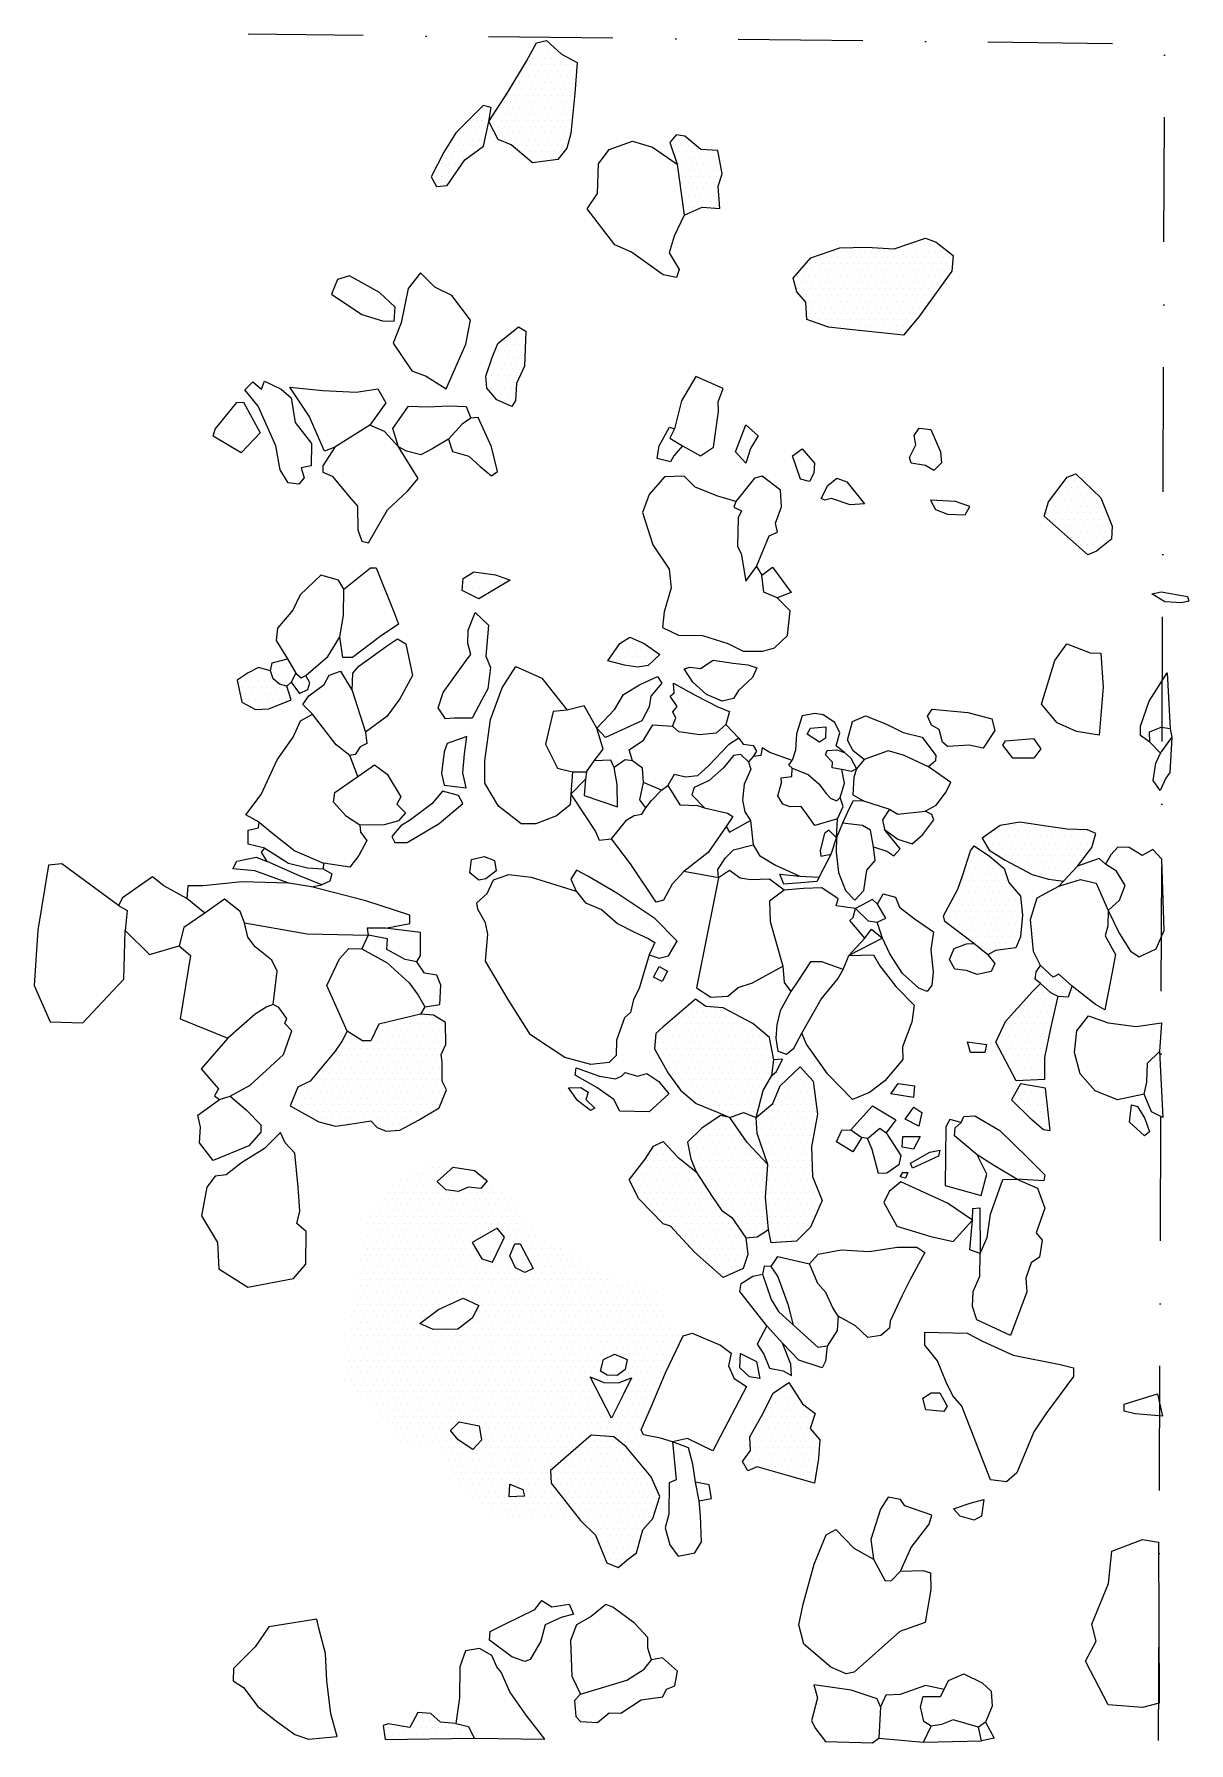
# Model space of a CAD drawing. Header units: metres. Extents: x 106 to 338, y -1660 to -1318.
import ezdxf

# ---------------------------------------------------------------- set-up
doc = ezdxf.new("R2010")
doc.units = ezdxf.units.M
doc.header["$LTSCALE"] = 25
doc.header["$MEASUREMENT"] = 0
doc.linetypes.add('STRICHPUNKTX2', pattern=[2, 1, -0.5, 0, -0.5])
doc.layers.get('0').update_dxf_attribs({"linetype": 'CONTINUOUS'})
for name, color, linetype in [('GRABUNGSGRENZE', 3, 'STRICHPUNKTX2'), ('STEINE', 4, 'CONTINUOUS'), ('STEINESCHRAFF', 4, 'CONTINUOUS')]:
    doc.layers.add(name, color=color, linetype=linetype)

# ---------------------------------------------------------------- blocks, each defined once
blk = doc.blocks.new('*X3')
at = {"color": 0}
for p, q in [((185, -1545), (185, -1545)), ((186.25, -1545), (186.25, -1545)), ((187.5, -1545), (187.5, -1545)), ((188.75, -1545), (188.75, -1545)), ((190, -1545), (190, -1545)), ((178.125, -1548.75), (178.125, -1548.75)), ((179.375, -1548.75), (179.375, -1548.75)), ((180, -1547.5), (180, -1547.5)), ((180.625, -1548.75), (180.625, -1548.75)), ((181.25, -1547.5), (181.25, -1547.5)), ((181.875, -1546.25), (181.875, -1546.25)), ((181.875, -1548.75), (181.875, -1548.75)), ((182.5, -1547.5), (182.5, -1547.5)), ((183.125, -1546.25), (183.125, -1546.25)), ((183.125, -1548.75), (183.125, -1548.75)), ((183.75, -1547.5), (183.75, -1547.5)), ((184.375, -1546.25), (184.375, -1546.25)), ((184.375, -1548.75), (184.375, -1548.75)), ((185, -1547.5), (185, -1547.5)), ((185.625, -1546.25), (185.625, -1546.25)), ((185.625, -1548.75), (185.625, -1548.75)), ((186.25, -1547.5), (186.25, -1547.5)), ((186.875, -1546.25), (186.875, -1546.25)), ((186.875, -1548.75), (186.875, -1548.75)), ((187.5, -1547.5), (187.5, -1547.5)), ((188.125, -1546.25), (188.125, -1546.25)), ((196.875, -1548.75), (196.875, -1548.75)), ((198.125, -1548.75), (198.125, -1548.75)), ((176.25, -1552.5), (176.25, -1552.5)), ((176.875, -1551.25), (176.875, -1551.25)), ((177.5, -1550), (177.5, -1550)), ((177.5, -1552.5), (177.5, -1552.5)), ((178.125, -1551.25), (178.125, -1551.25)), ((178.75, -1550), (178.75, -1550)), ((178.75, -1552.5), (178.75, -1552.5)), ((179.375, -1551.25), (179.375, -1551.25)), ((180, -1550), (180, -1550)), ((180, -1552.5), (180, -1552.5)), ((180.625, -1551.25), (180.625, -1551.25)), ((181.25, -1550), (181.25, -1550)), ((181.25, -1552.5), (181.25, -1552.5)), ((181.875, -1551.25), (181.875, -1551.25)), ((182.5, -1550), (182.5, -1550)), ((182.5, -1552.5), (182.5, -1552.5)), ((183.125, -1551.25), (183.125, -1551.25)), ((183.75, -1550), (183.75, -1550)), ((183.75, -1552.5), (183.75, -1552.5)), ((184.375, -1551.25), (184.375, -1551.25)), ((185, -1550), (185, -1550)), ((185, -1552.5), (185, -1552.5)), ((185.625, -1551.25), (185.625, -1551.25)), ((186.25, -1550), (186.25, -1550)), ((186.25, -1552.5), (186.25, -1552.5)), ((186.875, -1551.25), (186.875, -1551.25)), ((187.5, -1550), (187.5, -1550)), ((187.5, -1552.5), (187.5, -1552.5)), ((188.125, -1551.25), (188.125, -1551.25)), ((188.75, -1550), (188.75, -1550)), ((188.75, -1552.5), (188.75, -1552.5)), ((189.375, -1551.25), (189.375, -1551.25)), ((190, -1550), (190, -1550)), ((190, -1552.5), (190, -1552.5)), ((190.625, -1551.25), (190.625, -1551.25)), ((191.25, -1550), (191.25, -1550)), ((191.25, -1552.5), (191.25, -1552.5)), ((191.875, -1551.25), (191.875, -1551.25)), ((192.5, -1550), (192.5, -1550)), ((192.5, -1552.5), (192.5, -1552.5)), ((193.125, -1551.25), (193.125, -1551.25)), ((193.75, -1550), (193.75, -1550)), ((193.75, -1552.5), (193.75, -1552.5)), ((194.375, -1551.25), (194.375, -1551.25)), ((195, -1550), (195, -1550)), ((195, -1552.5), (195, -1552.5)), ((195.625, -1551.25), (195.625, -1551.25)), ((196.25, -1550), (196.25, -1550)), ((196.25, -1552.5), (196.25, -1552.5)), ((196.875, -1551.25), (196.875, -1551.25)), ((197.5, -1550), (197.5, -1550)), ((197.5, -1552.5), (197.5, -1552.5)), ((198.125, -1551.25), (198.125, -1551.25)), ((198.75, -1550), (198.75, -1550)), ((198.75, -1552.5), (198.75, -1552.5)), ((199.375, -1551.25), (199.375, -1551.25)), ((200, -1550), (200, -1550)), ((200, -1552.5), (200, -1552.5)), ((200.625, -1551.25), (200.625, -1551.25)), ((201.25, -1552.5), (201.25, -1552.5)), ((201.875, -1551.25), (201.875, -1551.25)), ((202.5, -1552.5), (202.5, -1552.5)), ((173.75, -1555), (173.75, -1555)), ((174.375, -1553.75), (174.375, -1553.75)), ((175, -1555), (175, -1555)), ((175.625, -1553.75), (175.625, -1553.75)), ((176.25, -1555), (176.25, -1555)), ((176.875, -1553.75), (176.875, -1553.75)), ((177.5, -1555), (177.5, -1555)), ((178.125, -1553.75), (178.125, -1553.75)), ((178.75, -1555), (178.75, -1555)), ((179.375, -1553.75), (179.375, -1553.75)), ((180, -1555), (180, -1555)), ((180.625, -1553.75), (180.625, -1553.75)), ((181.25, -1555), (181.25, -1555)), ((181.875, -1553.75), (181.875, -1553.75)), ((182.5, -1555), (182.5, -1555)), ((183.125, -1553.75), (183.125, -1553.75)), ((183.75, -1555), (183.75, -1555)), ((184.375, -1553.75), (184.375, -1553.75)), ((185, -1555), (185, -1555)), ((185.625, -1553.75), (185.625, -1553.75)), ((186.25, -1555), (186.25, -1555)), ((186.875, -1553.75), (186.875, -1553.75)), ((187.5, -1555), (187.5, -1555)), ((188.125, -1553.75), (188.125, -1553.75)), ((188.75, -1555), (188.75, -1555)), ((189.375, -1553.75), (189.375, -1553.75)), ((190, -1555), (190, -1555)), ((190.625, -1553.75), (190.625, -1553.75)), ((191.25, -1555), (191.25, -1555)), ((191.875, -1553.75), (191.875, -1553.75)), ((192.5, -1555), (192.5, -1555)), ((193.125, -1553.75), (193.125, -1553.75)), ((193.75, -1555), (193.75, -1555)), ((194.375, -1553.75), (194.375, -1553.75)), ((195, -1555), (195, -1555)), ((195.625, -1553.75), (195.625, -1553.75)), ((196.25, -1555), (196.25, -1555)), ((196.875, -1553.75), (196.875, -1553.75)), ((197.5, -1555), (197.5, -1555)), ((198.125, -1553.75), (198.125, -1553.75)), ((198.75, -1555), (198.75, -1555)), ((199.375, -1553.75), (199.375, -1553.75)), ((200, -1555), (200, -1555)), ((200.625, -1553.75), (200.625, -1553.75)), ((201.25, -1555), (201.25, -1555)), ((201.875, -1553.75), (201.875, -1553.75)), ((202.5, -1555), (202.5, -1555)), ((203.125, -1553.75), (203.125, -1553.75)), ((203.75, -1555), (203.75, -1555)), ((173.125, -1556.25), (173.125, -1556.25)), ((173.125, -1558.75), (173.125, -1558.75)), ((173.75, -1557.5), (173.75, -1557.5)), ((174.375, -1556.25), (174.375, -1556.25)), ((174.375, -1558.75), (174.375, -1558.75)), ((175, -1557.5), (175, -1557.5)), ((175.625, -1556.25), (175.625, -1556.25)), ((175.625, -1558.75), (175.625, -1558.75)), ((176.25, -1557.5), (176.25, -1557.5)), ((176.875, -1556.25), (176.875, -1556.25)), ((176.875, -1558.75), (176.875, -1558.75)), ((177.5, -1557.5), (177.5, -1557.5)), ((178.125, -1556.25), (178.125, -1556.25)), ((178.125, -1558.75), (178.125, -1558.75)), ((178.75, -1557.5), (178.75, -1557.5)), ((179.375, -1556.25), (179.375, -1556.25)), ((179.375, -1558.75), (179.375, -1558.75)), ((180, -1557.5), (180, -1557.5)), ((180.625, -1556.25), (180.625, -1556.25)), ((180.625, -1558.75), (180.625, -1558.75)), ((181.25, -1557.5), (181.25, -1557.5)), ((181.875, -1556.25), (181.875, -1556.25)), ((181.875, -1558.75), (181.875, -1558.75)), ((182.5, -1557.5), (182.5, -1557.5)), ((183.125, -1556.25), (183.125, -1556.25)), ((183.125, -1558.75), (183.125, -1558.75)), ((183.75, -1557.5), (183.75, -1557.5)), ((184.375, -1556.25), (184.375, -1556.25)), ((184.375, -1558.75), (184.375, -1558.75)), ((185, -1557.5), (185, -1557.5)), ((185.625, -1556.25), (185.625, -1556.25)), ((185.625, -1558.75), (185.625, -1558.75)), ((186.25, -1557.5), (186.25, -1557.5)), ((186.875, -1556.25), (186.875, -1556.25)), ((186.875, -1558.75), (186.875, -1558.75)), ((187.5, -1557.5), (187.5, -1557.5)), ((188.125, -1556.25), (188.125, -1556.25)), ((188.125, -1558.75), (188.125, -1558.75)), ((188.75, -1557.5), (188.75, -1557.5)), ((189.375, -1556.25), (189.375, -1556.25)), ((189.375, -1558.75), (189.375, -1558.75)), ((190, -1557.5), (190, -1557.5)), ((190.625, -1556.25), (190.625, -1556.25)), ((190.625, -1558.75), (190.625, -1558.75)), ((191.25, -1557.5), (191.25, -1557.5)), ((191.875, -1556.25), (191.875, -1556.25)), ((191.875, -1558.75), (191.875, -1558.75)), ((192.5, -1557.5), (192.5, -1557.5)), ((193.125, -1556.25), (193.125, -1556.25)), ((193.125, -1558.75), (193.125, -1558.75)), ((193.75, -1557.5), (193.75, -1557.5)), ((194.375, -1556.25), (194.375, -1556.25)), ((194.375, -1558.75), (194.375, -1558.75)), ((195, -1557.5), (195, -1557.5)), ((195.625, -1556.25), (195.625, -1556.25)), ((195.625, -1558.75), (195.625, -1558.75)), ((196.25, -1557.5), (196.25, -1557.5)), ((196.875, -1556.25), (196.875, -1556.25)), ((197.5, -1557.5), (197.5, -1557.5)), ((198.125, -1556.25), (198.125, -1556.25)), ((198.75, -1557.5), (198.75, -1557.5)), ((199.375, -1556.25), (199.375, -1556.25)), ((200, -1557.5), (200, -1557.5)), ((200.625, -1556.25), (200.625, -1556.25)), ((200.625, -1558.75), (200.625, -1558.75)), ((201.25, -1557.5), (201.25, -1557.5)), ((201.875, -1556.25), (201.875, -1556.25)), ((201.875, -1558.75), (201.875, -1558.75)), ((202.5, -1557.5), (202.5, -1557.5)), ((203.125, -1556.25), (203.125, -1556.25)), ((203.125, -1558.75), (203.125, -1558.75)), ((203.75, -1557.5), (203.75, -1557.5)), ((204.375, -1556.25), (204.375, -1556.25)), ((204.375, -1558.75), (204.375, -1558.75)), ((205, -1557.5), (205, -1557.5)), ((205.625, -1558.75), (205.625, -1558.75)), ((206.25, -1557.5), (206.25, -1557.5)), ((206.875, -1558.75), (206.875, -1558.75)), ((172.5, -1560), (172.5, -1560)), ((172.5, -1562.5), (172.5, -1562.5)), ((173.125, -1561.25), (173.125, -1561.25)), ((173.75, -1560), (173.75, -1560)), ((173.75, -1562.5), (173.75, -1562.5)), ((174.375, -1561.25), (174.375, -1561.25)), ((175, -1560), (175, -1560)), ((175, -1562.5), (175, -1562.5)), ((175.625, -1561.25), (175.625, -1561.25)), ((176.25, -1560), (176.25, -1560)), ((176.25, -1562.5), (176.25, -1562.5)), ((176.875, -1561.25), (176.875, -1561.25)), ((177.5, -1560), (177.5, -1560)), ((177.5, -1562.5), (177.5, -1562.5)), ((178.125, -1561.25), (178.125, -1561.25)), ((178.75, -1560), (178.75, -1560)), ((178.75, -1562.5), (178.75, -1562.5)), ((179.375, -1561.25), (179.375, -1561.25)), ((180, -1560), (180, -1560)), ((180, -1562.5), (180, -1562.5)), ((180.625, -1561.25), (180.625, -1561.25)), ((181.25, -1560), (181.25, -1560)), ((181.25, -1562.5), (181.25, -1562.5)), ((181.875, -1561.25), (181.875, -1561.25)), ((182.5, -1560), (182.5, -1560)), ((182.5, -1562.5), (182.5, -1562.5)), ((183.125, -1561.25), (183.125, -1561.25)), ((183.75, -1560), (183.75, -1560)), ((183.75, -1562.5), (183.75, -1562.5)), ((184.375, -1561.25), (184.375, -1561.25)), ((185, -1560), (185, -1560)), ((185, -1562.5), (185, -1562.5)), ((185.625, -1561.25), (185.625, -1561.25)), ((186.25, -1560), (186.25, -1560)), ((186.25, -1562.5), (186.25, -1562.5)), ((186.875, -1561.25), (186.875, -1561.25)), ((187.5, -1560), (187.5, -1560)), ((187.5, -1562.5), (187.5, -1562.5)), ((188.125, -1561.25), (188.125, -1561.25)), ((188.75, -1560), (188.75, -1560)), ((188.75, -1562.5), (188.75, -1562.5)), ((189.375, -1561.25), (189.375, -1561.25)), ((190, -1560), (190, -1560)), ((190, -1562.5), (190, -1562.5)), ((190.625, -1561.25), (190.625, -1561.25)), ((191.25, -1560), (191.25, -1560)), ((191.25, -1562.5), (191.25, -1562.5)), ((191.875, -1561.25), (191.875, -1561.25)), ((192.5, -1560), (192.5, -1560)), ((192.5, -1562.5), (192.5, -1562.5)), ((193.125, -1561.25), (193.125, -1561.25)), ((193.75, -1560), (193.75, -1560)), ((193.75, -1562.5), (193.75, -1562.5)), ((194.375, -1561.25), (194.375, -1561.25)), ((195, -1562.5), (195, -1562.5)), ((200, -1562.5), (200, -1562.5)), ((200.625, -1561.25), (200.625, -1561.25)), ((201.25, -1560), (201.25, -1560)), ((201.25, -1562.5), (201.25, -1562.5)), ((201.875, -1561.25), (201.875, -1561.25)), ((202.5, -1560), (202.5, -1560)), ((203.75, -1560), (203.75, -1560)), ((204.375, -1561.25), (204.375, -1561.25)), ((205, -1560), (205, -1560)), ((205, -1562.5), (205, -1562.5)), ((205.625, -1561.25), (205.625, -1561.25)), ((206.25, -1560), (206.25, -1560)), ((206.25, -1562.5), (206.25, -1562.5)), ((206.875, -1561.25), (206.875, -1561.25)), ((207.5, -1560), (207.5, -1560)), ((207.5, -1562.5), (207.5, -1562.5)), ((208.125, -1561.25), (208.125, -1561.25)), ((208.75, -1560), (208.75, -1560)), ((208.75, -1562.5), (208.75, -1562.5)), ((209.375, -1561.25), (209.375, -1561.25)), ((210, -1562.5), (210, -1562.5)), ((210.625, -1561.25), (210.625, -1561.25)), ((211.25, -1562.5), (211.25, -1562.5)), ((211.875, -1561.25), (211.875, -1561.25)), ((212.5, -1562.5), (212.5, -1562.5)), ((213.75, -1562.5), (213.75, -1562.5)), ((171.875, -1563.75), (171.875, -1563.75)), ((171.875, -1566.25), (171.875, -1566.25)), ((172.5, -1565), (172.5, -1565)), ((173.125, -1563.75), (173.125, -1563.75)), ((173.125, -1566.25), (173.125, -1566.25)), ((173.75, -1565), (173.75, -1565)), ((174.375, -1563.75), (174.375, -1563.75)), ((174.375, -1566.25), (174.375, -1566.25)), ((175, -1565), (175, -1565)), ((175.625, -1563.75), (175.625, -1563.75)), ((175.625, -1566.25), (175.625, -1566.25)), ((176.25, -1565), (176.25, -1565)), ((176.875, -1563.75), (176.875, -1563.75)), ((176.875, -1566.25), (176.875, -1566.25)), ((177.5, -1565), (177.5, -1565)), ((178.125, -1563.75), (178.125, -1563.75)), ((178.125, -1566.25), (178.125, -1566.25)), ((178.75, -1565), (178.75, -1565)), ((179.375, -1563.75), (179.375, -1563.75)), ((179.375, -1566.25), (179.375, -1566.25)), ((180, -1565), (180, -1565)), ((180.625, -1563.75), (180.625, -1563.75)), ((180.625, -1566.25), (180.625, -1566.25)), ((181.25, -1565), (181.25, -1565)), ((181.875, -1563.75), (181.875, -1563.75)), ((181.875, -1566.25), (181.875, -1566.25)), ((182.5, -1565), (182.5, -1565)), ((183.125, -1563.75), (183.125, -1563.75)), ((183.125, -1566.25), (183.125, -1566.25)), ((183.75, -1565), (183.75, -1565)), ((184.375, -1563.75), (184.375, -1563.75)), ((184.375, -1566.25), (184.375, -1566.25)), ((185, -1565), (185, -1565)), ((185.625, -1563.75), (185.625, -1563.75)), ((185.625, -1566.25), (185.625, -1566.25)), ((186.25, -1565), (186.25, -1565)), ((186.875, -1563.75), (186.875, -1563.75)), ((186.875, -1566.25), (186.875, -1566.25)), ((187.5, -1565), (187.5, -1565)), ((188.125, -1563.75), (188.125, -1563.75)), ((188.125, -1566.25), (188.125, -1566.25)), ((188.75, -1565), (188.75, -1565)), ((189.375, -1563.75), (189.375, -1563.75)), ((189.375, -1566.25), (189.375, -1566.25)), ((190, -1565), (190, -1565)), ((190.625, -1563.75), (190.625, -1563.75)), ((190.625, -1566.25), (190.625, -1566.25)), ((191.25, -1565), (191.25, -1565)), ((191.875, -1563.75), (191.875, -1563.75)), ((191.875, -1566.25), (191.875, -1566.25)), ((192.5, -1565), (192.5, -1565)), ((193.125, -1563.75), (193.125, -1563.75)), ((193.125, -1566.25), (193.125, -1566.25)), ((193.75, -1565), (193.75, -1565)), ((194.375, -1563.75), (194.375, -1563.75)), ((194.375, -1566.25), (194.375, -1566.25)), ((195, -1565), (195, -1565)), ((195.625, -1563.75), (195.625, -1563.75)), ((195.625, -1566.25), (195.625, -1566.25)), ((196.25, -1565), (196.25, -1565)), ((196.875, -1563.75), (196.875, -1563.75)), ((196.875, -1566.25), (196.875, -1566.25)), ((197.5, -1565), (197.5, -1565)), ((198.125, -1566.25), (198.125, -1566.25)), ((198.75, -1565), (198.75, -1565)), ((199.375, -1563.75), (199.375, -1563.75)), ((199.375, -1566.25), (199.375, -1566.25)), ((200, -1565), (200, -1565)), ((200.625, -1563.75), (200.625, -1563.75)), ((200.625, -1566.25), (200.625, -1566.25)), ((201.25, -1565), (201.25, -1565)), ((201.875, -1563.75), (201.875, -1563.75)), ((201.875, -1566.25), (201.875, -1566.25)), ((202.5, -1565), (202.5, -1565)), ((203.125, -1566.25), (203.125, -1566.25)), ((204.375, -1566.25), (204.375, -1566.25)), ((205.625, -1563.75), (205.625, -1563.75)), ((205.625, -1566.25), (205.625, -1566.25)), ((206.25, -1565), (206.25, -1565)), ((206.875, -1563.75), (206.875, -1563.75)), ((206.875, -1566.25), (206.875, -1566.25)), ((207.5, -1565), (207.5, -1565)), ((208.125, -1563.75), (208.125, -1563.75)), ((208.125, -1566.25), (208.125, -1566.25)), ((208.75, -1565), (208.75, -1565)), ((209.375, -1563.75), (209.375, -1563.75)), ((209.375, -1566.25), (209.375, -1566.25)), ((210, -1565), (210, -1565)), ((210.625, -1563.75), (210.625, -1563.75)), ((210.625, -1566.25), (210.625, -1566.25)), ((211.25, -1565), (211.25, -1565)), ((211.875, -1563.75), (211.875, -1563.75)), ((211.875, -1566.25), (211.875, -1566.25)), ((212.5, -1565), (212.5, -1565)), ((213.125, -1563.75), (213.125, -1563.75)), ((213.125, -1566.25), (213.125, -1566.25)), ((213.75, -1565), (213.75, -1565)), ((214.375, -1563.75), (214.375, -1563.75)), ((214.375, -1566.25), (214.375, -1566.25)), ((215, -1565), (215, -1565)), ((215.625, -1563.75), (215.625, -1563.75)), ((215.625, -1566.25), (215.625, -1566.25)), ((216.25, -1565), (216.25, -1565)), ((216.875, -1566.25), (216.875, -1566.25)), ((217.5, -1565), (217.5, -1565)), ((218.125, -1566.25), (218.125, -1566.25)), ((219.375, -1566.25), (219.375, -1566.25)), ((171.25, -1567.5), (171.25, -1567.5)), ((171.875, -1568.75), (171.875, -1568.75)), ((172.5, -1567.5), (172.5, -1567.5)), ((173.125, -1568.75), (173.125, -1568.75)), ((173.75, -1567.5), (173.75, -1567.5)), ((174.375, -1568.75), (174.375, -1568.75)), ((175, -1567.5), (175, -1567.5)), ((175.625, -1568.75), (175.625, -1568.75)), ((176.25, -1567.5), (176.25, -1567.5)), ((176.875, -1568.75), (176.875, -1568.75)), ((177.5, -1567.5), (177.5, -1567.5)), ((178.125, -1568.75), (178.125, -1568.75)), ((178.75, -1567.5), (178.75, -1567.5)), ((179.375, -1568.75), (179.375, -1568.75)), ((180, -1567.5), (180, -1567.5)), ((180.625, -1568.75), (180.625, -1568.75)), ((181.25, -1567.5), (181.25, -1567.5)), ((181.875, -1568.75), (181.875, -1568.75)), ((182.5, -1567.5), (182.5, -1567.5)), ((183.125, -1568.75), (183.125, -1568.75)), ((183.75, -1567.5), (183.75, -1567.5)), ((184.375, -1568.75), (184.375, -1568.75)), ((185, -1567.5), (185, -1567.5)), ((185.625, -1568.75), (185.625, -1568.75)), ((186.25, -1567.5), (186.25, -1567.5)), ((186.875, -1568.75), (186.875, -1568.75)), ((187.5, -1567.5), (187.5, -1567.5)), ((188.125, -1568.75), (188.125, -1568.75)), ((188.75, -1567.5), (188.75, -1567.5)), ((189.375, -1568.75), (189.375, -1568.75)), ((190, -1567.5), (190, -1567.5)), ((190.625, -1568.75), (190.625, -1568.75)), ((191.25, -1567.5), (191.25, -1567.5)), ((191.875, -1568.75), (191.875, -1568.75)), ((192.5, -1567.5), (192.5, -1567.5)), ((193.125, -1568.75), (193.125, -1568.75)), ((193.75, -1567.5), (193.75, -1567.5)), ((194.375, -1568.75), (194.375, -1568.75)), ((195, -1567.5), (195, -1567.5)), ((195.625, -1568.75), (195.625, -1568.75)), ((196.25, -1567.5), (196.25, -1567.5)), ((196.875, -1568.75), (196.875, -1568.75)), ((197.5, -1567.5), (197.5, -1567.5)), ((198.125, -1568.75), (198.125, -1568.75)), ((198.75, -1567.5), (198.75, -1567.5)), ((199.375, -1568.75), (199.375, -1568.75)), ((200, -1567.5), (200, -1567.5)), ((200.625, -1568.75), (200.625, -1568.75)), ((201.25, -1567.5), (201.25, -1567.5)), ((201.875, -1568.75), (201.875, -1568.75)), ((202.5, -1567.5), (202.5, -1567.5)), ((203.125, -1568.75), (203.125, -1568.75)), ((203.75, -1567.5), (203.75, -1567.5)), ((204.375, -1568.75), (204.375, -1568.75)), ((205, -1567.5), (205, -1567.5)), ((205.625, -1568.75), (205.625, -1568.75)), ((206.25, -1567.5), (206.25, -1567.5)), ((206.875, -1568.75), (206.875, -1568.75)), ((207.5, -1567.5), (207.5, -1567.5)), ((208.125, -1568.75), (208.125, -1568.75)), ((208.75, -1567.5), (208.75, -1567.5)), ((209.375, -1568.75), (209.375, -1568.75)), ((210, -1567.5), (210, -1567.5)), ((210.625, -1568.75), (210.625, -1568.75)), ((211.25, -1567.5), (211.25, -1567.5)), ((211.875, -1568.75), (211.875, -1568.75)), ((212.5, -1567.5), (212.5, -1567.5)), ((213.125, -1568.75), (213.125, -1568.75)), ((213.75, -1567.5), (213.75, -1567.5)), ((214.375, -1568.75), (214.375, -1568.75)), ((215, -1567.5), (215, -1567.5)), ((215.625, -1568.75), (215.625, -1568.75)), ((216.25, -1567.5), (216.25, -1567.5)), ((216.875, -1568.75), (216.875, -1568.75)), ((217.5, -1567.5), (217.5, -1567.5)), ((218.125, -1568.75), (218.125, -1568.75)), ((218.75, -1567.5), (218.75, -1567.5)), ((219.375, -1568.75), (219.375, -1568.75)), ((220, -1567.5), (220, -1567.5)), ((220.625, -1568.75), (220.625, -1568.75)), ((221.25, -1567.5), (221.25, -1567.5)), ((221.875, -1568.75), (221.875, -1568.75)), ((222.5, -1567.5), (222.5, -1567.5)), ((223.125, -1568.75), (223.125, -1568.75)), ((224.375, -1568.75), (224.375, -1568.75)), ((225.625, -1568.75), (225.625, -1568.75)), ((226.875, -1568.75), (226.875, -1568.75)), ((228.125, -1568.75), (228.125, -1568.75)), ((170.625, -1571.25), (170.625, -1571.25)), ((171.25, -1570), (171.25, -1570)), ((171.25, -1572.5), (171.25, -1572.5)), ((171.875, -1571.25), (171.875, -1571.25)), ((172.5, -1570), (172.5, -1570)), ((172.5, -1572.5), (172.5, -1572.5)), ((173.125, -1571.25), (173.125, -1571.25)), ((173.75, -1570), (173.75, -1570)), ((173.75, -1572.5), (173.75, -1572.5)), ((174.375, -1571.25), (174.375, -1571.25)), ((175, -1570), (175, -1570)), ((175, -1572.5), (175, -1572.5)), ((175.625, -1571.25), (175.625, -1571.25)), ((176.25, -1570), (176.25, -1570)), ((176.25, -1572.5), (176.25, -1572.5)), ((176.875, -1571.25), (176.875, -1571.25)), ((177.5, -1570), (177.5, -1570)), ((177.5, -1572.5), (177.5, -1572.5)), ((178.125, -1571.25), (178.125, -1571.25)), ((178.75, -1570), (178.75, -1570)), ((178.75, -1572.5), (178.75, -1572.5)), ((179.375, -1571.25), (179.375, -1571.25)), ((180, -1570), (180, -1570)), ((180, -1572.5), (180, -1572.5)), ((180.625, -1571.25), (180.625, -1571.25)), ((181.25, -1570), (181.25, -1570)), ((181.25, -1572.5), (181.25, -1572.5)), ((181.875, -1571.25), (181.875, -1571.25)), ((182.5, -1570), (182.5, -1570)), ((182.5, -1572.5), (182.5, -1572.5)), ((183.125, -1571.25), (183.125, -1571.25)), ((183.75, -1570), (183.75, -1570)), ((183.75, -1572.5), (183.75, -1572.5)), ((184.375, -1571.25), (184.375, -1571.25)), ((185, -1570), (185, -1570)), ((185, -1572.5), (185, -1572.5)), ((185.625, -1571.25), (185.625, -1571.25)), ((186.25, -1570), (186.25, -1570)), ((186.25, -1572.5), (186.25, -1572.5)), ((186.875, -1571.25), (186.875, -1571.25)), ((187.5, -1570), (187.5, -1570)), ((187.5, -1572.5), (187.5, -1572.5)), ((188.125, -1571.25), (188.125, -1571.25)), ((188.75, -1570), (188.75, -1570)), ((188.75, -1572.5), (188.75, -1572.5)), ((189.375, -1571.25), (189.375, -1571.25)), ((190, -1570), (190, -1570)), ((190.625, -1571.25), (190.625, -1571.25)), ((191.25, -1570), (191.25, -1570)), ((191.875, -1571.25), (191.875, -1571.25)), ((192.5, -1570), (192.5, -1570)), ((193.125, -1571.25), (193.125, -1571.25)), ((193.75, -1570), (193.75, -1570)), ((194.375, -1571.25), (194.375, -1571.25)), ((195, -1570), (195, -1570)), ((195.625, -1571.25), (195.625, -1571.25)), ((196.25, -1570), (196.25, -1570)), ((196.25, -1572.5), (196.25, -1572.5)), ((196.875, -1571.25), (196.875, -1571.25)), ((197.5, -1570), (197.5, -1570)), ((197.5, -1572.5), (197.5, -1572.5)), ((198.125, -1571.25), (198.125, -1571.25)), ((198.75, -1570), (198.75, -1570)), ((198.75, -1572.5), (198.75, -1572.5)), ((199.375, -1571.25), (199.375, -1571.25)), ((200, -1570), (200, -1570)), ((200, -1572.5), (200, -1572.5)), ((200.625, -1571.25), (200.625, -1571.25)), ((201.25, -1570), (201.25, -1570)), ((201.25, -1572.5), (201.25, -1572.5)), ((201.875, -1571.25), (201.875, -1571.25)), ((202.5, -1570), (202.5, -1570)), ((202.5, -1572.5), (202.5, -1572.5)), ((203.125, -1571.25), (203.125, -1571.25)), ((203.75, -1570), (203.75, -1570)), ((203.75, -1572.5), (203.75, -1572.5)), ((204.375, -1571.25), (204.375, -1571.25)), ((205, -1570), (205, -1570)), ((205, -1572.5), (205, -1572.5)), ((205.625, -1571.25), (205.625, -1571.25)), ((206.25, -1570), (206.25, -1570)), ((206.25, -1572.5), (206.25, -1572.5)), ((206.875, -1571.25), (206.875, -1571.25)), ((207.5, -1570), (207.5, -1570)), ((207.5, -1572.5), (207.5, -1572.5)), ((208.125, -1571.25), (208.125, -1571.25)), ((208.75, -1570), (208.75, -1570)), ((208.75, -1572.5), (208.75, -1572.5)), ((209.375, -1571.25), (209.375, -1571.25)), ((210, -1570), (210, -1570)), ((210, -1572.5), (210, -1572.5)), ((210.625, -1571.25), (210.625, -1571.25)), ((211.25, -1570), (211.25, -1570)), ((211.25, -1572.5), (211.25, -1572.5)), ((211.875, -1571.25), (211.875, -1571.25)), ((212.5, -1570), (212.5, -1570)), ((212.5, -1572.5), (212.5, -1572.5)), ((213.125, -1571.25), (213.125, -1571.25)), ((213.75, -1570), (213.75, -1570)), ((213.75, -1572.5), (213.75, -1572.5)), ((214.375, -1571.25), (214.375, -1571.25)), ((215, -1570), (215, -1570)), ((215, -1572.5), (215, -1572.5)), ((215.625, -1571.25), (215.625, -1571.25)), ((216.25, -1570), (216.25, -1570)), ((216.25, -1572.5), (216.25, -1572.5)), ((216.875, -1571.25), (216.875, -1571.25)), ((217.5, -1570), (217.5, -1570)), ((217.5, -1572.5), (217.5, -1572.5)), ((218.125, -1571.25), (218.125, -1571.25)), ((218.75, -1570), (218.75, -1570)), ((218.75, -1572.5), (218.75, -1572.5)), ((219.375, -1571.25), (219.375, -1571.25)), ((220, -1570), (220, -1570)), ((220, -1572.5), (220, -1572.5)), ((220.625, -1571.25), (220.625, -1571.25)), ((221.25, -1570), (221.25, -1570)), ((221.25, -1572.5), (221.25, -1572.5)), ((221.875, -1571.25), (221.875, -1571.25)), ((222.5, -1570), (222.5, -1570)), ((222.5, -1572.5), (222.5, -1572.5)), ((223.125, -1571.25), (223.125, -1571.25)), ((223.75, -1570), (223.75, -1570)), ((223.75, -1572.5), (223.75, -1572.5)), ((224.375, -1571.25), (224.375, -1571.25)), ((225, -1570), (225, -1570)), ((225, -1572.5), (225, -1572.5)), ((225.625, -1571.25), (225.625, -1571.25)), ((226.25, -1570), (226.25, -1570)), ((226.25, -1572.5), (226.25, -1572.5)), ((226.875, -1571.25), (226.875, -1571.25)), ((227.5, -1570), (227.5, -1570)), ((227.5, -1572.5), (227.5, -1572.5)), ((228.125, -1571.25), (228.125, -1571.25)), ((228.75, -1570), (228.75, -1570)), ((228.75, -1572.5), (228.75, -1572.5)), ((229.375, -1571.25), (229.375, -1571.25)), ((230, -1570), (230, -1570)), ((230, -1572.5), (230, -1572.5)), ((230.625, -1571.25), (230.625, -1571.25)), ((231.25, -1570), (231.25, -1570)), ((231.25, -1572.5), (231.25, -1572.5)), ((170, -1575), (170, -1575)), ((170.625, -1573.75), (170.625, -1573.75)), ((170.625, -1576.25), (170.625, -1576.25)), ((171.25, -1575), (171.25, -1575)), ((171.875, -1573.75), (171.875, -1573.75)), ((171.875, -1576.25), (171.875, -1576.25)), ((172.5, -1575), (172.5, -1575)), ((173.125, -1573.75), (173.125, -1573.75)), ((173.125, -1576.25), (173.125, -1576.25)), ((173.75, -1575), (173.75, -1575)), ((174.375, -1573.75), (174.375, -1573.75)), ((174.375, -1576.25), (174.375, -1576.25)), ((175, -1575), (175, -1575)), ((175.625, -1573.75), (175.625, -1573.75)), ((175.625, -1576.25), (175.625, -1576.25)), ((176.25, -1575), (176.25, -1575)), ((176.875, -1573.75), (176.875, -1573.75)), ((176.875, -1576.25), (176.875, -1576.25)), ((177.5, -1575), (177.5, -1575)), ((178.125, -1573.75), (178.125, -1573.75)), ((178.125, -1576.25), (178.125, -1576.25)), ((178.75, -1575), (178.75, -1575)), ((179.375, -1573.75), (179.375, -1573.75)), ((179.375, -1576.25), (179.375, -1576.25)), ((180, -1575), (180, -1575)), ((180.625, -1573.75), (180.625, -1573.75)), ((180.625, -1576.25), (180.625, -1576.25)), ((181.25, -1575), (181.25, -1575)), ((181.875, -1573.75), (181.875, -1573.75)), ((181.875, -1576.25), (181.875, -1576.25)), ((182.5, -1575), (182.5, -1575)), ((183.125, -1573.75), (183.125, -1573.75)), ((183.125, -1576.25), (183.125, -1576.25)), ((183.75, -1575), (183.75, -1575)), ((184.375, -1573.75), (184.375, -1573.75)), ((185, -1575), (185, -1575)), ((185.625, -1573.75), (185.625, -1573.75)), ((186.875, -1573.75), (186.875, -1573.75)), ((193.125, -1576.25), (193.125, -1576.25)), ((194.375, -1576.25), (194.375, -1576.25)), ((195, -1575), (195, -1575)), ((195.625, -1573.75), (195.625, -1573.75)), ((195.625, -1576.25), (195.625, -1576.25)), ((196.25, -1575), (196.25, -1575)), ((196.875, -1573.75), (196.875, -1573.75)), ((196.875, -1576.25), (196.875, -1576.25)), ((197.5, -1575), (197.5, -1575)), ((198.125, -1573.75), (198.125, -1573.75)), ((198.125, -1576.25), (198.125, -1576.25)), ((198.75, -1575), (198.75, -1575)), ((199.375, -1573.75), (199.375, -1573.75)), ((199.375, -1576.25), (199.375, -1576.25)), ((200, -1575), (200, -1575)), ((200.625, -1573.75), (200.625, -1573.75)), ((200.625, -1576.25), (200.625, -1576.25)), ((201.25, -1575), (201.25, -1575)), ((201.875, -1573.75), (201.875, -1573.75)), ((201.875, -1576.25), (201.875, -1576.25)), ((202.5, -1575), (202.5, -1575)), ((203.125, -1573.75), (203.125, -1573.75)), ((203.125, -1576.25), (203.125, -1576.25)), ((203.75, -1575), (203.75, -1575)), ((204.375, -1573.75), (204.375, -1573.75)), ((204.375, -1576.25), (204.375, -1576.25)), ((205, -1575), (205, -1575)), ((205.625, -1573.75), (205.625, -1573.75)), ((205.625, -1576.25), (205.625, -1576.25)), ((206.25, -1575), (206.25, -1575)), ((206.875, -1573.75), (206.875, -1573.75)), ((206.875, -1576.25), (206.875, -1576.25)), ((207.5, -1575), (207.5, -1575)), ((208.125, -1573.75), (208.125, -1573.75)), ((208.125, -1576.25), (208.125, -1576.25)), ((208.75, -1575), (208.75, -1575)), ((209.375, -1573.75), (209.375, -1573.75)), ((209.375, -1576.25), (209.375, -1576.25)), ((210, -1575), (210, -1575)), ((210.625, -1573.75), (210.625, -1573.75)), ((210.625, -1576.25), (210.625, -1576.25)), ((211.25, -1575), (211.25, -1575)), ((211.875, -1573.75), (211.875, -1573.75)), ((211.875, -1576.25), (211.875, -1576.25)), ((212.5, -1575), (212.5, -1575)), ((213.125, -1573.75), (213.125, -1573.75)), ((213.125, -1576.25), (213.125, -1576.25)), ((213.75, -1575), (213.75, -1575)), ((214.375, -1573.75), (214.375, -1573.75)), ((214.375, -1576.25), (214.375, -1576.25)), ((215, -1575), (215, -1575)), ((215.625, -1573.75), (215.625, -1573.75)), ((215.625, -1576.25), (215.625, -1576.25)), ((216.25, -1575), (216.25, -1575)), ((216.875, -1573.75), (216.875, -1573.75)), ((216.875, -1576.25), (216.875, -1576.25)), ((217.5, -1575), (217.5, -1575)), ((218.125, -1573.75), (218.125, -1573.75)), ((218.125, -1576.25), (218.125, -1576.25)), ((218.75, -1575), (218.75, -1575)), ((219.375, -1573.75), (219.375, -1573.75)), ((219.375, -1576.25), (219.375, -1576.25)), ((220, -1575), (220, -1575)), ((220.625, -1573.75), (220.625, -1573.75)), ((220.625, -1576.25), (220.625, -1576.25)), ((221.25, -1575), (221.25, -1575)), ((221.875, -1573.75), (221.875, -1573.75)), ((221.875, -1576.25), (221.875, -1576.25)), ((222.5, -1575), (222.5, -1575)), ((223.125, -1573.75), (223.125, -1573.75)), ((223.125, -1576.25), (223.125, -1576.25)), ((223.75, -1575), (223.75, -1575)), ((224.375, -1573.75), (224.375, -1573.75)), ((224.375, -1576.25), (224.375, -1576.25)), ((225, -1575), (225, -1575)), ((225.625, -1573.75), (225.625, -1573.75)), ((225.625, -1576.25), (225.625, -1576.25)), ((226.25, -1575), (226.25, -1575)), ((226.875, -1573.75), (226.875, -1573.75)), ((226.875, -1576.25), (226.875, -1576.25)), ((227.5, -1575), (227.5, -1575)), ((228.125, -1573.75), (228.125, -1573.75)), ((228.125, -1576.25), (228.125, -1576.25)), ((228.75, -1575), (228.75, -1575)), ((229.375, -1573.75), (229.375, -1573.75)), ((229.375, -1576.25), (229.375, -1576.25)), ((230, -1575), (230, -1575)), ((230.625, -1573.75), (230.625, -1573.75)), ((230.625, -1576.25), (230.625, -1576.25)), ((231.25, -1575), (231.25, -1575)), ((231.875, -1573.75), (231.875, -1573.75)), ((231.875, -1576.25), (231.875, -1576.25)), ((232.5, -1575), (232.5, -1575)), ((233.125, -1576.25), (233.125, -1576.25)), ((170, -1577.5), (170, -1577.5)), ((170, -1580), (170, -1580)), ((170.625, -1578.75), (170.625, -1578.75)), ((171.25, -1577.5), (171.25, -1577.5)), ((171.25, -1580), (171.25, -1580)), ((171.875, -1578.75), (171.875, -1578.75)), ((172.5, -1577.5), (172.5, -1577.5)), ((172.5, -1580), (172.5, -1580)), ((173.125, -1578.75), (173.125, -1578.75)), ((173.75, -1577.5), (173.75, -1577.5)), ((173.75, -1580), (173.75, -1580)), ((174.375, -1578.75), (174.375, -1578.75)), ((175, -1577.5), (175, -1577.5)), ((175, -1580), (175, -1580)), ((175.625, -1578.75), (175.625, -1578.75)), ((176.25, -1577.5), (176.25, -1577.5)), ((176.25, -1580), (176.25, -1580)), ((176.875, -1578.75), (176.875, -1578.75)), ((177.5, -1577.5), (177.5, -1577.5)), ((177.5, -1580), (177.5, -1580)), ((178.125, -1578.75), (178.125, -1578.75)), ((178.75, -1577.5), (178.75, -1577.5)), ((178.75, -1580), (178.75, -1580)), ((179.375, -1578.75), (179.375, -1578.75)), ((180, -1577.5), (180, -1577.5)), ((180, -1580), (180, -1580)), ((180.625, -1578.75), (180.625, -1578.75)), ((181.25, -1577.5), (181.25, -1577.5)), ((181.25, -1580), (181.25, -1580)), ((181.875, -1578.75), (181.875, -1578.75)), ((182.5, -1577.5), (182.5, -1577.5)), ((182.5, -1580), (182.5, -1580)), ((183.125, -1578.75), (183.125, -1578.75)), ((183.75, -1577.5), (183.75, -1577.5)), ((183.75, -1580), (183.75, -1580)), ((184.375, -1578.75), (184.375, -1578.75)), ((185, -1577.5), (185, -1577.5)), ((185, -1580), (185, -1580)), ((185.625, -1578.75), (185.625, -1578.75)), ((186.25, -1580), (186.25, -1580)), ((186.875, -1578.75), (186.875, -1578.75)), ((187.5, -1580), (187.5, -1580)), ((188.125, -1578.75), (188.125, -1578.75)), ((188.75, -1580), (188.75, -1580)), ((189.375, -1578.75), (189.375, -1578.75)), ((190, -1580), (190, -1580)), ((190.625, -1578.75), (190.625, -1578.75)), ((191.25, -1577.5), (191.25, -1577.5)), ((191.25, -1580), (191.25, -1580)), ((191.875, -1578.75), (191.875, -1578.75)), ((192.5, -1577.5), (192.5, -1577.5)), ((192.5, -1580), (192.5, -1580)), ((193.125, -1578.75), (193.125, -1578.75)), ((193.75, -1577.5), (193.75, -1577.5)), ((193.75, -1580), (193.75, -1580)), ((194.375, -1578.75), (194.375, -1578.75)), ((195, -1577.5), (195, -1577.5)), ((195, -1580), (195, -1580)), ((195.625, -1578.75), (195.625, -1578.75)), ((196.25, -1577.5), (196.25, -1577.5)), ((196.25, -1580), (196.25, -1580)), ((196.875, -1578.75), (196.875, -1578.75)), ((197.5, -1577.5), (197.5, -1577.5)), ((197.5, -1580), (197.5, -1580)), ((198.125, -1578.75), (198.125, -1578.75)), ((198.75, -1577.5), (198.75, -1577.5)), ((198.75, -1580), (198.75, -1580)), ((199.375, -1578.75), (199.375, -1578.75)), ((200, -1577.5), (200, -1577.5)), ((200, -1580), (200, -1580)), ((200.625, -1578.75), (200.625, -1578.75)), ((201.25, -1577.5), (201.25, -1577.5)), ((201.25, -1580), (201.25, -1580)), ((201.875, -1578.75), (201.875, -1578.75)), ((202.5, -1577.5), (202.5, -1577.5)), ((202.5, -1580), (202.5, -1580)), ((203.125, -1578.75), (203.125, -1578.75)), ((203.75, -1577.5), (203.75, -1577.5)), ((203.75, -1580), (203.75, -1580)), ((204.375, -1578.75), (204.375, -1578.75)), ((205, -1577.5), (205, -1577.5)), ((205, -1580), (205, -1580)), ((205.625, -1578.75), (205.625, -1578.75)), ((206.25, -1577.5), (206.25, -1577.5)), ((206.25, -1580), (206.25, -1580)), ((206.875, -1578.75), (206.875, -1578.75)), ((207.5, -1577.5), (207.5, -1577.5)), ((207.5, -1580), (207.5, -1580)), ((208.125, -1578.75), (208.125, -1578.75)), ((208.75, -1577.5), (208.75, -1577.5)), ((208.75, -1580), (208.75, -1580)), ((209.375, -1578.75), (209.375, -1578.75)), ((210, -1577.5), (210, -1577.5)), ((210, -1580), (210, -1580)), ((210.625, -1578.75), (210.625, -1578.75)), ((211.25, -1577.5), (211.25, -1577.5)), ((211.25, -1580), (211.25, -1580)), ((211.875, -1578.75), (211.875, -1578.75)), ((212.5, -1577.5), (212.5, -1577.5)), ((212.5, -1580), (212.5, -1580)), ((213.125, -1578.75), (213.125, -1578.75)), ((213.75, -1577.5), (213.75, -1577.5)), ((213.75, -1580), (213.75, -1580)), ((214.375, -1578.75), (214.375, -1578.75)), ((215, -1577.5), (215, -1577.5)), ((215, -1580), (215, -1580)), ((215.625, -1578.75), (215.625, -1578.75)), ((216.25, -1577.5), (216.25, -1577.5)), ((216.25, -1580), (216.25, -1580)), ((216.875, -1578.75), (216.875, -1578.75)), ((217.5, -1577.5), (217.5, -1577.5)), ((217.5, -1580), (217.5, -1580)), ((218.125, -1578.75), (218.125, -1578.75)), ((218.75, -1577.5), (218.75, -1577.5)), ((218.75, -1580), (218.75, -1580)), ((219.375, -1578.75), (219.375, -1578.75)), ((220, -1577.5), (220, -1577.5)), ((220, -1580), (220, -1580)), ((220.625, -1578.75), (220.625, -1578.75)), ((221.25, -1577.5), (221.25, -1577.5)), ((221.25, -1580), (221.25, -1580)), ((221.875, -1578.75), (221.875, -1578.75)), ((222.5, -1577.5), (222.5, -1577.5)), ((222.5, -1580), (222.5, -1580)), ((223.125, -1578.75), (223.125, -1578.75)), ((223.75, -1577.5), (223.75, -1577.5)), ((223.75, -1580), (223.75, -1580)), ((224.375, -1578.75), (224.375, -1578.75)), ((225, -1577.5), (225, -1577.5)), ((225, -1580), (225, -1580)), ((225.625, -1578.75), (225.625, -1578.75)), ((226.25, -1577.5), (226.25, -1577.5)), ((226.25, -1580), (226.25, -1580)), ((226.875, -1578.75), (226.875, -1578.75)), ((227.5, -1577.5), (227.5, -1577.5)), ((227.5, -1580), (227.5, -1580)), ((228.125, -1578.75), (228.125, -1578.75)), ((228.75, -1577.5), (228.75, -1577.5)), ((228.75, -1580), (228.75, -1580)), ((229.375, -1578.75), (229.375, -1578.75)), ((230, -1577.5), (230, -1577.5)), ((230, -1580), (230, -1580)), ((230.625, -1578.75), (230.625, -1578.75)), ((231.25, -1577.5), (231.25, -1577.5)), ((231.25, -1580), (231.25, -1580)), ((231.875, -1578.75), (231.875, -1578.75)), ((232.5, -1577.5), (232.5, -1577.5)), ((232.5, -1580), (232.5, -1580)), ((233.125, -1578.75), (233.125, -1578.75)), ((233.75, -1577.5), (233.75, -1577.5)), ((233.75, -1580), (233.75, -1580)), ((234.375, -1578.75), (234.375, -1578.75)), ((235, -1577.5), (235, -1577.5)), ((235, -1580), (235, -1580)), ((235.625, -1578.75), (235.625, -1578.75)), ((169.375, -1581.25), (169.375, -1581.25)), ((170, -1582.5), (170, -1582.5)), ((170.625, -1581.25), (170.625, -1581.25)), ((171.25, -1582.5), (171.25, -1582.5)), ((171.875, -1581.25), (171.875, -1581.25)), ((172.5, -1582.5), (172.5, -1582.5)), ((173.125, -1581.25), (173.125, -1581.25)), ((173.75, -1582.5), (173.75, -1582.5)), ((174.375, -1581.25), (174.375, -1581.25)), ((175, -1582.5), (175, -1582.5)), ((175.625, -1581.25), (175.625, -1581.25)), ((176.25, -1582.5), (176.25, -1582.5)), ((176.875, -1581.25), (176.875, -1581.25)), ((177.5, -1582.5), (177.5, -1582.5)), ((178.125, -1581.25), (178.125, -1581.25)), ((178.75, -1582.5), (178.75, -1582.5)), ((179.375, -1581.25), (179.375, -1581.25)), ((180, -1582.5), (180, -1582.5)), ((180.625, -1581.25), (180.625, -1581.25)), ((181.25, -1582.5), (181.25, -1582.5)), ((181.875, -1581.25), (181.875, -1581.25)), ((182.5, -1582.5), (182.5, -1582.5)), ((183.125, -1581.25), (183.125, -1581.25)), ((183.75, -1582.5), (183.75, -1582.5)), ((184.375, -1581.25), (184.375, -1581.25)), ((185, -1582.5), (185, -1582.5)), ((185.625, -1581.25), (185.625, -1581.25)), ((186.25, -1582.5), (186.25, -1582.5)), ((186.875, -1581.25), (186.875, -1581.25)), ((187.5, -1582.5), (187.5, -1582.5)), ((188.125, -1581.25), (188.125, -1581.25)), ((188.75, -1582.5), (188.75, -1582.5)), ((189.375, -1581.25), (189.375, -1581.25)), ((190, -1582.5), (190, -1582.5)), ((190.625, -1581.25), (190.625, -1581.25)), ((191.25, -1582.5), (191.25, -1582.5)), ((191.875, -1581.25), (191.875, -1581.25)), ((192.5, -1582.5), (192.5, -1582.5)), ((193.125, -1581.25), (193.125, -1581.25)), ((193.75, -1582.5), (193.75, -1582.5)), ((194.375, -1581.25), (194.375, -1581.25)), ((195, -1582.5), (195, -1582.5)), ((195.625, -1581.25), (195.625, -1581.25)), ((196.25, -1582.5), (196.25, -1582.5)), ((196.875, -1581.25), (196.875, -1581.25)), ((197.5, -1582.5), (197.5, -1582.5)), ((198.125, -1581.25), (198.125, -1581.25)), ((198.75, -1582.5), (198.75, -1582.5)), ((199.375, -1581.25), (199.375, -1581.25)), ((200, -1582.5), (200, -1582.5)), ((200.625, -1581.25), (200.625, -1581.25)), ((201.25, -1582.5), (201.25, -1582.5)), ((201.875, -1581.25), (201.875, -1581.25)), ((202.5, -1582.5), (202.5, -1582.5)), ((203.125, -1581.25), (203.125, -1581.25)), ((203.75, -1582.5), (203.75, -1582.5)), ((204.375, -1581.25), (204.375, -1581.25)), ((205, -1582.5), (205, -1582.5)), ((205.625, -1581.25), (205.625, -1581.25)), ((206.25, -1582.5), (206.25, -1582.5)), ((206.875, -1581.25), (206.875, -1581.25)), ((207.5, -1582.5), (207.5, -1582.5)), ((208.125, -1581.25), (208.125, -1581.25)), ((208.75, -1582.5), (208.75, -1582.5)), ((209.375, -1581.25), (209.375, -1581.25)), ((210, -1582.5), (210, -1582.5)), ((210.625, -1581.25), (210.625, -1581.25)), ((211.25, -1582.5), (211.25, -1582.5)), ((211.875, -1581.25), (211.875, -1581.25)), ((212.5, -1582.5), (212.5, -1582.5)), ((213.125, -1581.25), (213.125, -1581.25)), ((213.75, -1582.5), (213.75, -1582.5)), ((214.375, -1581.25), (214.375, -1581.25)), ((215, -1582.5), (215, -1582.5)), ((215.625, -1581.25), (215.625, -1581.25)), ((216.25, -1582.5), (216.25, -1582.5)), ((216.875, -1581.25), (216.875, -1581.25)), ((217.5, -1582.5), (217.5, -1582.5)), ((218.125, -1581.25), (218.125, -1581.25)), ((218.75, -1582.5), (218.75, -1582.5)), ((219.375, -1581.25), (219.375, -1581.25)), ((220, -1582.5), (220, -1582.5)), ((220.625, -1581.25), (220.625, -1581.25)), ((221.25, -1582.5), (221.25, -1582.5)), ((221.875, -1581.25), (221.875, -1581.25)), ((222.5, -1582.5), (222.5, -1582.5)), ((223.125, -1581.25), (223.125, -1581.25)), ((223.75, -1582.5), (223.75, -1582.5)), ((224.375, -1581.25), (224.375, -1581.25)), ((225, -1582.5), (225, -1582.5)), ((225.625, -1581.25), (225.625, -1581.25)), ((226.25, -1582.5), (226.25, -1582.5)), ((226.875, -1581.25), (226.875, -1581.25)), ((227.5, -1582.5), (227.5, -1582.5)), ((228.125, -1581.25), (228.125, -1581.25)), ((228.75, -1582.5), (228.75, -1582.5)), ((229.375, -1581.25), (229.375, -1581.25)), ((230, -1582.5), (230, -1582.5)), ((230.625, -1581.25), (230.625, -1581.25)), ((231.25, -1582.5), (231.25, -1582.5)), ((231.875, -1581.25), (231.875, -1581.25)), ((232.5, -1582.5), (232.5, -1582.5)), ((233.125, -1581.25), (233.125, -1581.25)), ((233.75, -1582.5), (233.75, -1582.5)), ((234.375, -1581.25), (234.375, -1581.25)), ((169.375, -1583.75), (169.375, -1583.75)), ((169.375, -1586.25), (169.375, -1586.25)), ((170, -1585), (170, -1585)), ((170.625, -1583.75), (170.625, -1583.75)), ((170.625, -1586.25), (170.625, -1586.25)), ((171.25, -1585), (171.25, -1585)), ((171.875, -1583.75), (171.875, -1583.75)), ((171.875, -1586.25), (171.875, -1586.25)), ((172.5, -1585), (172.5, -1585)), ((173.125, -1583.75), (173.125, -1583.75)), ((173.125, -1586.25), (173.125, -1586.25)), ((173.75, -1585), (173.75, -1585)), ((174.375, -1583.75), (174.375, -1583.75)), ((174.375, -1586.25), (174.375, -1586.25)), ((175, -1585), (175, -1585)), ((175.625, -1583.75), (175.625, -1583.75)), ((175.625, -1586.25), (175.625, -1586.25)), ((176.25, -1585), (176.25, -1585)), ((176.875, -1583.75), (176.875, -1583.75)), ((176.875, -1586.25), (176.875, -1586.25)), ((177.5, -1585), (177.5, -1585)), ((178.125, -1583.75), (178.125, -1583.75)), ((178.125, -1586.25), (178.125, -1586.25)), ((178.75, -1585), (178.75, -1585)), ((179.375, -1583.75), (179.375, -1583.75)), ((179.375, -1586.25), (179.375, -1586.25)), ((180, -1585), (180, -1585)), ((180.625, -1583.75), (180.625, -1583.75)), ((180.625, -1586.25), (180.625, -1586.25)), ((181.25, -1585), (181.25, -1585)), ((181.875, -1583.75), (181.875, -1583.75)), ((181.875, -1586.25), (181.875, -1586.25)), ((182.5, -1585), (182.5, -1585)), ((183.125, -1583.75), (183.125, -1583.75)), ((183.125, -1586.25), (183.125, -1586.25)), ((183.75, -1585), (183.75, -1585)), ((184.375, -1583.75), (184.375, -1583.75)), ((184.375, -1586.25), (184.375, -1586.25)), ((185, -1585), (185, -1585)), ((185.625, -1583.75), (185.625, -1583.75)), ((185.625, -1586.25), (185.625, -1586.25)), ((186.25, -1585), (186.25, -1585)), ((186.875, -1583.75), (186.875, -1583.75)), ((186.875, -1586.25), (186.875, -1586.25)), ((187.5, -1585), (187.5, -1585)), ((188.125, -1583.75), (188.125, -1583.75)), ((188.125, -1586.25), (188.125, -1586.25)), ((188.75, -1585), (188.75, -1585)), ((189.375, -1583.75), (189.375, -1583.75)), ((189.375, -1586.25), (189.375, -1586.25)), ((190, -1585), (190, -1585)), ((190.625, -1583.75), (190.625, -1583.75)), ((190.625, -1586.25), (190.625, -1586.25)), ((191.25, -1585), (191.25, -1585)), ((191.875, -1583.75), (191.875, -1583.75)), ((191.875, -1586.25), (191.875, -1586.25)), ((192.5, -1585), (192.5, -1585)), ((193.125, -1583.75), (193.125, -1583.75)), ((193.125, -1586.25), (193.125, -1586.25)), ((193.75, -1585), (193.75, -1585)), ((194.375, -1583.75), (194.375, -1583.75)), ((194.375, -1586.25), (194.375, -1586.25)), ((195, -1585), (195, -1585)), ((195.625, -1583.75), (195.625, -1583.75)), ((195.625, -1586.25), (195.625, -1586.25)), ((196.25, -1585), (196.25, -1585)), ((196.875, -1583.75), (196.875, -1583.75)), ((196.875, -1586.25), (196.875, -1586.25)), ((197.5, -1585), (197.5, -1585)), ((198.125, -1583.75), (198.125, -1583.75)), ((198.125, -1586.25), (198.125, -1586.25)), ((198.75, -1585), (198.75, -1585)), ((199.375, -1583.75), (199.375, -1583.75)), ((199.375, -1586.25), (199.375, -1586.25)), ((200, -1585), (200, -1585)), ((200.625, -1583.75), (200.625, -1583.75)), ((200.625, -1586.25), (200.625, -1586.25)), ((201.25, -1585), (201.25, -1585)), ((201.875, -1583.75), (201.875, -1583.75)), ((201.875, -1586.25), (201.875, -1586.25)), ((202.5, -1585), (202.5, -1585)), ((203.125, -1583.75), (203.125, -1583.75)), ((203.125, -1586.25), (203.125, -1586.25)), ((203.75, -1585), (203.75, -1585)), ((204.375, -1583.75), (204.375, -1583.75)), ((204.375, -1586.25), (204.375, -1586.25)), ((205, -1585), (205, -1585)), ((205.625, -1583.75), (205.625, -1583.75)), ((205.625, -1586.25), (205.625, -1586.25)), ((206.25, -1585), (206.25, -1585)), ((206.875, -1583.75), (206.875, -1583.75)), ((206.875, -1586.25), (206.875, -1586.25)), ((207.5, -1585), (207.5, -1585)), ((208.125, -1583.75), (208.125, -1583.75)), ((208.125, -1586.25), (208.125, -1586.25)), ((208.75, -1585), (208.75, -1585)), ((209.375, -1583.75), (209.375, -1583.75)), ((209.375, -1586.25), (209.375, -1586.25)), ((210, -1585), (210, -1585)), ((210.625, -1583.75), (210.625, -1583.75)), ((210.625, -1586.25), (210.625, -1586.25)), ((211.25, -1585), (211.25, -1585)), ((211.875, -1583.75), (211.875, -1583.75)), ((211.875, -1586.25), (211.875, -1586.25)), ((212.5, -1585), (212.5, -1585)), ((213.125, -1583.75), (213.125, -1583.75)), ((213.125, -1586.25), (213.125, -1586.25)), ((213.75, -1585), (213.75, -1585)), ((214.375, -1583.75), (214.375, -1583.75)), ((214.375, -1586.25), (214.375, -1586.25)), ((215, -1585), (215, -1585)), ((215.625, -1583.75), (215.625, -1583.75)), ((215.625, -1586.25), (215.625, -1586.25)), ((216.25, -1585), (216.25, -1585)), ((216.875, -1583.75), (216.875, -1583.75)), ((216.875, -1586.25), (216.875, -1586.25)), ((217.5, -1585), (217.5, -1585)), ((218.125, -1583.75), (218.125, -1583.75)), ((218.125, -1586.25), (218.125, -1586.25)), ((218.75, -1585), (218.75, -1585)), ((219.375, -1583.75), (219.375, -1583.75)), ((219.375, -1586.25), (219.375, -1586.25)), ((220, -1585), (220, -1585)), ((224.375, -1586.25), (224.375, -1586.25)), ((225.625, -1583.75), (225.625, -1583.75)), ((225.625, -1586.25), (225.625, -1586.25)), ((226.25, -1585), (226.25, -1585)), ((226.875, -1583.75), (226.875, -1583.75)), ((226.875, -1586.25), (226.875, -1586.25)), ((227.5, -1585), (227.5, -1585)), ((228.125, -1583.75), (228.125, -1583.75)), ((228.125, -1586.25), (228.125, -1586.25)), ((228.75, -1585), (228.75, -1585)), ((229.375, -1583.75), (229.375, -1583.75)), ((229.375, -1586.25), (229.375, -1586.25)), ((230, -1585), (230, -1585)), ((230.625, -1583.75), (230.625, -1583.75)), ((230.625, -1586.25), (230.625, -1586.25)), ((231.25, -1585), (231.25, -1585)), ((231.875, -1583.75), (231.875, -1583.75)), ((231.875, -1586.25), (231.875, -1586.25)), ((232.5, -1585), (232.5, -1585)), ((233.125, -1583.75), (233.125, -1583.75)), ((168.75, -1587.5), (168.75, -1587.5)), ((170, -1587.5), (170, -1587.5)), ((170.625, -1588.75), (170.625, -1588.75)), ((171.25, -1587.5), (171.25, -1587.5)), ((171.25, -1590), (171.25, -1590)), ((171.875, -1588.75), (171.875, -1588.75)), ((172.5, -1587.5), (172.5, -1587.5)), ((172.5, -1590), (172.5, -1590)), ((173.125, -1588.75), (173.125, -1588.75)), ((173.75, -1587.5), (173.75, -1587.5)), ((173.75, -1590), (173.75, -1590)), ((174.375, -1588.75), (174.375, -1588.75)), ((175, -1587.5), (175, -1587.5)), ((175, -1590), (175, -1590)), ((175.625, -1588.75), (175.625, -1588.75)), ((176.25, -1587.5), (176.25, -1587.5)), ((176.25, -1590), (176.25, -1590)), ((176.875, -1588.75), (176.875, -1588.75)), ((177.5, -1587.5), (177.5, -1587.5)), ((177.5, -1590), (177.5, -1590)), ((178.125, -1588.75), (178.125, -1588.75)), ((178.75, -1587.5), (178.75, -1587.5)), ((178.75, -1590), (178.75, -1590)), ((179.375, -1588.75), (179.375, -1588.75)), ((180, -1587.5), (180, -1587.5)), ((180, -1590), (180, -1590)), ((180.625, -1588.75), (180.625, -1588.75)), ((181.25, -1587.5), (181.25, -1587.5)), ((181.25, -1590), (181.25, -1590)), ((181.875, -1588.75), (181.875, -1588.75)), ((182.5, -1587.5), (182.5, -1587.5)), ((182.5, -1590), (182.5, -1590)), ((183.125, -1588.75), (183.125, -1588.75)), ((183.75, -1587.5), (183.75, -1587.5)), ((183.75, -1590), (183.75, -1590)), ((184.375, -1588.75), (184.375, -1588.75)), ((185, -1587.5), (185, -1587.5)), ((185, -1590), (185, -1590)), ((185.625, -1588.75), (185.625, -1588.75)), ((186.25, -1587.5), (186.25, -1587.5)), ((186.25, -1590), (186.25, -1590)), ((186.875, -1588.75), (186.875, -1588.75)), ((187.5, -1587.5), (187.5, -1587.5)), ((187.5, -1590), (187.5, -1590)), ((188.125, -1588.75), (188.125, -1588.75)), ((188.75, -1587.5), (188.75, -1587.5)), ((188.75, -1590), (188.75, -1590)), ((189.375, -1588.75), (189.375, -1588.75)), ((190, -1587.5), (190, -1587.5)), ((190, -1590), (190, -1590)), ((190.625, -1588.75), (190.625, -1588.75)), ((191.25, -1587.5), (191.25, -1587.5)), ((191.25, -1590), (191.25, -1590)), ((191.875, -1588.75), (191.875, -1588.75)), ((192.5, -1587.5), (192.5, -1587.5)), ((192.5, -1590), (192.5, -1590)), ((193.125, -1588.75), (193.125, -1588.75)), ((193.75, -1587.5), (193.75, -1587.5)), ((193.75, -1590), (193.75, -1590)), ((194.375, -1588.75), (194.375, -1588.75)), ((195, -1587.5), (195, -1587.5)), ((195, -1590), (195, -1590)), ((195.625, -1588.75), (195.625, -1588.75)), ((196.25, -1587.5), (196.25, -1587.5)), ((196.25, -1590), (196.25, -1590)), ((196.875, -1588.75), (196.875, -1588.75)), ((197.5, -1587.5), (197.5, -1587.5)), ((197.5, -1590), (197.5, -1590)), ((198.125, -1588.75), (198.125, -1588.75)), ((198.75, -1587.5), (198.75, -1587.5)), ((198.75, -1590), (198.75, -1590)), ((199.375, -1588.75), (199.375, -1588.75)), ((200, -1587.5), (200, -1587.5)), ((200, -1590), (200, -1590)), ((200.625, -1588.75), (200.625, -1588.75)), ((201.25, -1587.5), (201.25, -1587.5)), ((201.25, -1590), (201.25, -1590)), ((201.875, -1588.75), (201.875, -1588.75)), ((202.5, -1587.5), (202.5, -1587.5)), ((202.5, -1590), (202.5, -1590)), ((203.125, -1588.75), (203.125, -1588.75)), ((203.75, -1587.5), (203.75, -1587.5)), ((203.75, -1590), (203.75, -1590)), ((204.375, -1588.75), (204.375, -1588.75)), ((205, -1587.5), (205, -1587.5)), ((205, -1590), (205, -1590)), ((205.625, -1588.75), (205.625, -1588.75)), ((206.25, -1587.5), (206.25, -1587.5)), ((206.25, -1590), (206.25, -1590)), ((206.875, -1588.75), (206.875, -1588.75)), ((207.5, -1587.5), (207.5, -1587.5)), ((207.5, -1590), (207.5, -1590)), ((208.125, -1588.75), (208.125, -1588.75)), ((208.75, -1587.5), (208.75, -1587.5)), ((208.75, -1590), (208.75, -1590)), ((209.375, -1588.75), (209.375, -1588.75)), ((210, -1587.5), (210, -1587.5)), ((210, -1590), (210, -1590)), ((210.625, -1588.75), (210.625, -1588.75)), ((211.25, -1587.5), (211.25, -1587.5)), ((211.25, -1590), (211.25, -1590)), ((211.875, -1588.75), (211.875, -1588.75)), ((212.5, -1587.5), (212.5, -1587.5)), ((212.5, -1590), (212.5, -1590)), ((213.125, -1588.75), (213.125, -1588.75)), ((213.75, -1587.5), (213.75, -1587.5)), ((213.75, -1590), (213.75, -1590)), ((214.375, -1588.75), (214.375, -1588.75)), ((215, -1587.5), (215, -1587.5)), ((215, -1590), (215, -1590)), ((215.625, -1588.75), (215.625, -1588.75)), ((216.25, -1587.5), (216.25, -1587.5)), ((216.25, -1590), (216.25, -1590)), ((216.875, -1588.75), (216.875, -1588.75)), ((217.5, -1587.5), (217.5, -1587.5)), ((217.5, -1590), (217.5, -1590)), ((218.125, -1588.75), (218.125, -1588.75)), ((218.75, -1590), (218.75, -1590)), ((220, -1587.5), (220, -1587.5)), ((221.25, -1587.5), (221.25, -1587.5)), ((222.5, -1587.5), (222.5, -1587.5)), ((223.75, -1587.5), (223.75, -1587.5)), ((225, -1587.5), (225, -1587.5)), ((225, -1590), (225, -1590)), ((225.625, -1588.75), (225.625, -1588.75)), ((226.25, -1587.5), (226.25, -1587.5)), ((226.25, -1590), (226.25, -1590)), ((226.875, -1588.75), (226.875, -1588.75)), ((227.5, -1587.5), (227.5, -1587.5)), ((227.5, -1590), (227.5, -1590)), ((228.125, -1588.75), (228.125, -1588.75)), ((228.75, -1587.5), (228.75, -1587.5)), ((228.75, -1590), (228.75, -1590)), ((229.375, -1588.75), (229.375, -1588.75)), ((230, -1587.5), (230, -1587.5)), ((230, -1590), (230, -1590)), ((230.625, -1588.75), (230.625, -1588.75)), ((231.25, -1587.5), (231.25, -1587.5)), ((231.25, -1590), (231.25, -1590)), ((231.875, -1588.75), (231.875, -1588.75)), ((173.125, -1591.25), (173.125, -1591.25)), ((173.75, -1592.5), (173.75, -1592.5)), ((174.375, -1591.25), (174.375, -1591.25)), ((175, -1592.5), (175, -1592.5)), ((175.625, -1591.25), (175.625, -1591.25)), ((175.625, -1593.75), (175.625, -1593.75)), ((176.25, -1592.5), (176.25, -1592.5)), ((176.875, -1591.25), (176.875, -1591.25)), ((176.875, -1593.75), (176.875, -1593.75)), ((177.5, -1592.5), (177.5, -1592.5)), ((178.125, -1591.25), (178.125, -1591.25)), ((178.125, -1593.75), (178.125, -1593.75)), ((178.75, -1592.5), (178.75, -1592.5)), ((179.375, -1591.25), (179.375, -1591.25)), ((179.375, -1593.75), (179.375, -1593.75)), ((180, -1592.5), (180, -1592.5)), ((180.625, -1591.25), (180.625, -1591.25)), ((180.625, -1593.75), (180.625, -1593.75)), ((181.25, -1592.5), (181.25, -1592.5)), ((181.875, -1591.25), (181.875, -1591.25)), ((181.875, -1593.75), (181.875, -1593.75)), ((182.5, -1592.5), (182.5, -1592.5)), ((183.125, -1591.25), (183.125, -1591.25)), ((183.125, -1593.75), (183.125, -1593.75)), ((183.75, -1592.5), (183.75, -1592.5)), ((184.375, -1591.25), (184.375, -1591.25)), ((184.375, -1593.75), (184.375, -1593.75)), ((185, -1592.5), (185, -1592.5)), ((185.625, -1591.25), (185.625, -1591.25)), ((185.625, -1593.75), (185.625, -1593.75)), ((186.25, -1592.5), (186.25, -1592.5)), ((186.875, -1591.25), (186.875, -1591.25)), ((186.875, -1593.75), (186.875, -1593.75)), ((187.5, -1592.5), (187.5, -1592.5)), ((188.125, -1591.25), (188.125, -1591.25)), ((188.125, -1593.75), (188.125, -1593.75)), ((188.75, -1592.5), (188.75, -1592.5)), ((189.375, -1591.25), (189.375, -1591.25)), ((189.375, -1593.75), (189.375, -1593.75)), ((190, -1592.5), (190, -1592.5)), ((190.625, -1591.25), (190.625, -1591.25)), ((190.625, -1593.75), (190.625, -1593.75)), ((191.25, -1592.5), (191.25, -1592.5)), ((191.875, -1591.25), (191.875, -1591.25)), ((191.875, -1593.75), (191.875, -1593.75)), ((192.5, -1592.5), (192.5, -1592.5)), ((193.125, -1591.25), (193.125, -1591.25)), ((193.125, -1593.75), (193.125, -1593.75)), ((193.75, -1592.5), (193.75, -1592.5)), ((194.375, -1591.25), (194.375, -1591.25)), ((194.375, -1593.75), (194.375, -1593.75)), ((195, -1592.5), (195, -1592.5)), ((195.625, -1591.25), (195.625, -1591.25)), ((195.625, -1593.75), (195.625, -1593.75)), ((196.25, -1592.5), (196.25, -1592.5)), ((196.875, -1591.25), (196.875, -1591.25)), ((196.875, -1593.75), (196.875, -1593.75)), ((197.5, -1592.5), (197.5, -1592.5)), ((198.125, -1591.25), (198.125, -1591.25)), ((198.125, -1593.75), (198.125, -1593.75)), ((198.75, -1592.5), (198.75, -1592.5)), ((199.375, -1591.25), (199.375, -1591.25)), ((199.375, -1593.75), (199.375, -1593.75)), ((200, -1592.5), (200, -1592.5)), ((200.625, -1591.25), (200.625, -1591.25)), ((200.625, -1593.75), (200.625, -1593.75)), ((201.25, -1592.5), (201.25, -1592.5)), ((201.875, -1591.25), (201.875, -1591.25)), ((201.875, -1593.75), (201.875, -1593.75)), ((202.5, -1592.5), (202.5, -1592.5)), ((203.125, -1591.25), (203.125, -1591.25)), ((203.125, -1593.75), (203.125, -1593.75)), ((203.75, -1592.5), (203.75, -1592.5)), ((204.375, -1591.25), (204.375, -1591.25)), ((204.375, -1593.75), (204.375, -1593.75)), ((205, -1592.5), (205, -1592.5)), ((205.625, -1591.25), (205.625, -1591.25)), ((205.625, -1593.75), (205.625, -1593.75)), ((206.25, -1592.5), (206.25, -1592.5)), ((206.875, -1591.25), (206.875, -1591.25)), ((206.875, -1593.75), (206.875, -1593.75)), ((207.5, -1592.5), (207.5, -1592.5)), ((208.125, -1591.25), (208.125, -1591.25)), ((208.125, -1593.75), (208.125, -1593.75)), ((208.75, -1592.5), (208.75, -1592.5)), ((209.375, -1591.25), (209.375, -1591.25)), ((209.375, -1593.75), (209.375, -1593.75)), ((210, -1592.5), (210, -1592.5)), ((210.625, -1591.25), (210.625, -1591.25)), ((210.625, -1593.75), (210.625, -1593.75)), ((211.25, -1592.5), (211.25, -1592.5)), ((211.875, -1591.25), (211.875, -1591.25)), ((211.875, -1593.75), (211.875, -1593.75)), ((212.5, -1592.5), (212.5, -1592.5)), ((213.125, -1591.25), (213.125, -1591.25)), ((213.125, -1593.75), (213.125, -1593.75)), ((213.75, -1592.5), (213.75, -1592.5)), ((214.375, -1591.25), (214.375, -1591.25)), ((214.375, -1593.75), (214.375, -1593.75)), ((215, -1592.5), (215, -1592.5)), ((215.625, -1591.25), (215.625, -1591.25)), ((215.625, -1593.75), (215.625, -1593.75)), ((216.25, -1592.5), (216.25, -1592.5)), ((216.875, -1591.25), (216.875, -1591.25)), ((216.875, -1593.75), (216.875, -1593.75)), ((217.5, -1592.5), (217.5, -1592.5)), ((218.125, -1591.25), (218.125, -1591.25)), ((218.125, -1593.75), (218.125, -1593.75)), ((218.75, -1592.5), (218.75, -1592.5)), ((219.375, -1591.25), (219.375, -1591.25)), ((219.375, -1593.75), (219.375, -1593.75)), ((220, -1592.5), (220, -1592.5)), ((220.625, -1593.75), (220.625, -1593.75)), ((223.125, -1593.75), (223.125, -1593.75)), ((223.75, -1592.5), (223.75, -1592.5)), ((224.375, -1591.25), (224.375, -1591.25)), ((224.375, -1593.75), (224.375, -1593.75)), ((225, -1592.5), (225, -1592.5)), ((225.625, -1591.25), (225.625, -1591.25)), ((225.625, -1593.75), (225.625, -1593.75)), ((226.25, -1592.5), (226.25, -1592.5)), ((226.875, -1591.25), (226.875, -1591.25)), ((226.875, -1593.75), (226.875, -1593.75)), ((227.5, -1592.5), (227.5, -1592.5)), ((228.125, -1591.25), (228.125, -1591.25)), ((228.125, -1593.75), (228.125, -1593.75)), ((228.75, -1592.5), (228.75, -1592.5)), ((229.375, -1591.25), (229.375, -1591.25)), ((229.375, -1593.75), (229.375, -1593.75)), ((230, -1592.5), (230, -1592.5)), ((230.625, -1591.25), (230.625, -1591.25)), ((176.25, -1595), (176.25, -1595)), ((177.5, -1595), (177.5, -1595)), ((178.125, -1596.25), (178.125, -1596.25)), ((178.75, -1595), (178.75, -1595)), ((179.375, -1596.25), (179.375, -1596.25)), ((180, -1595), (180, -1595)), ((180.625, -1596.25), (180.625, -1596.25)), ((181.25, -1595), (181.25, -1595)), ((181.875, -1596.25), (181.875, -1596.25)), ((182.5, -1595), (182.5, -1595)), ((183.125, -1596.25), (183.125, -1596.25)), ((183.75, -1595), (183.75, -1595)), ((184.375, -1596.25), (184.375, -1596.25)), ((185, -1595), (185, -1595)), ((185.625, -1596.25), (185.625, -1596.25)), ((186.25, -1595), (186.25, -1595)), ((186.875, -1596.25), (186.875, -1596.25)), ((187.5, -1595), (187.5, -1595)), ((188.125, -1596.25), (188.125, -1596.25)), ((188.75, -1595), (188.75, -1595)), ((189.375, -1596.25), (189.375, -1596.25)), ((190, -1595), (190, -1595)), ((190.625, -1596.25), (190.625, -1596.25)), ((191.25, -1595), (191.25, -1595)), ((192.5, -1595), (192.5, -1595)), ((193.125, -1596.25), (193.125, -1596.25)), ((193.75, -1595), (193.75, -1595)), ((194.375, -1596.25), (194.375, -1596.25)), ((195, -1595), (195, -1595)), ((195.625, -1596.25), (195.625, -1596.25)), ((196.25, -1595), (196.25, -1595)), ((196.875, -1596.25), (196.875, -1596.25)), ((197.5, -1595), (197.5, -1595)), ((198.125, -1596.25), (198.125, -1596.25)), ((198.75, -1595), (198.75, -1595)), ((199.375, -1596.25), (199.375, -1596.25)), ((200, -1595), (200, -1595)), ((200.625, -1596.25), (200.625, -1596.25)), ((201.25, -1595), (201.25, -1595)), ((201.875, -1596.25), (201.875, -1596.25)), ((202.5, -1595), (202.5, -1595)), ((203.125, -1596.25), (203.125, -1596.25)), ((203.75, -1595), (203.75, -1595)), ((204.375, -1596.25), (204.375, -1596.25)), ((205, -1595), (205, -1595)), ((205.625, -1596.25), (205.625, -1596.25)), ((206.25, -1595), (206.25, -1595)), ((206.875, -1596.25), (206.875, -1596.25)), ((207.5, -1595), (207.5, -1595)), ((208.125, -1596.25), (208.125, -1596.25)), ((208.75, -1595), (208.75, -1595)), ((209.375, -1596.25), (209.375, -1596.25)), ((210, -1595), (210, -1595)), ((210.625, -1596.25), (210.625, -1596.25)), ((211.25, -1595), (211.25, -1595)), ((211.875, -1596.25), (211.875, -1596.25)), ((212.5, -1595), (212.5, -1595)), ((213.125, -1596.25), (213.125, -1596.25)), ((213.75, -1595), (213.75, -1595)), ((214.375, -1596.25), (214.375, -1596.25)), ((215, -1595), (215, -1595)), ((215.625, -1596.25), (215.625, -1596.25)), ((216.25, -1595), (216.25, -1595)), ((216.875, -1596.25), (216.875, -1596.25)), ((217.5, -1595), (217.5, -1595)), ((218.125, -1596.25), (218.125, -1596.25)), ((218.75, -1595), (218.75, -1595)), ((219.375, -1596.25), (219.375, -1596.25)), ((220, -1595), (220, -1595)), ((220.625, -1596.25), (220.625, -1596.25)), ((221.25, -1595), (221.25, -1595)), ((221.875, -1596.25), (221.875, -1596.25)), ((222.5, -1595), (222.5, -1595)), ((223.125, -1596.25), (223.125, -1596.25)), ((223.75, -1595), (223.75, -1595)), ((224.375, -1596.25), (224.375, -1596.25)), ((225, -1595), (225, -1595)), ((225.625, -1596.25), (225.625, -1596.25)), ((226.25, -1595), (226.25, -1595)), ((226.875, -1596.25), (226.875, -1596.25)), ((227.5, -1595), (227.5, -1595)), ((228.125, -1596.25), (228.125, -1596.25)), ((228.75, -1595), (228.75, -1595)), ((178.75, -1597.5), (178.75, -1597.5)), ((179.375, -1598.75), (179.375, -1598.75)), ((180, -1597.5), (180, -1597.5)), ((180, -1600), (180, -1600)), ((180.625, -1598.75), (180.625, -1598.75)), ((181.25, -1597.5), (181.25, -1597.5)), ((181.25, -1600), (181.25, -1600)), ((181.875, -1598.75), (181.875, -1598.75)), ((182.5, -1597.5), (182.5, -1597.5)), ((182.5, -1600), (182.5, -1600)), ((183.125, -1598.75), (183.125, -1598.75)), ((183.75, -1597.5), (183.75, -1597.5)), ((183.75, -1600), (183.75, -1600)), ((184.375, -1598.75), (184.375, -1598.75)), ((185, -1597.5), (185, -1597.5)), ((185, -1600), (185, -1600)), ((185.625, -1598.75), (185.625, -1598.75)), ((186.25, -1597.5), (186.25, -1597.5)), ((186.25, -1600), (186.25, -1600)), ((186.875, -1598.75), (186.875, -1598.75)), ((187.5, -1597.5), (187.5, -1597.5)), ((187.5, -1600), (187.5, -1600)), ((188.125, -1598.75), (188.125, -1598.75)), ((188.75, -1597.5), (188.75, -1597.5)), ((188.75, -1600), (188.75, -1600)), ((189.375, -1598.75), (189.375, -1598.75)), ((190, -1597.5), (190, -1597.5)), ((190, -1600), (190, -1600)), ((191.25, -1600), (191.25, -1600)), ((196.25, -1597.5), (196.25, -1597.5)), ((196.25, -1600), (196.25, -1600)), ((196.875, -1598.75), (196.875, -1598.75)), ((197.5, -1597.5), (197.5, -1597.5)), ((197.5, -1600), (197.5, -1600)), ((198.125, -1598.75), (198.125, -1598.75)), ((198.75, -1597.5), (198.75, -1597.5)), ((198.75, -1600), (198.75, -1600)), ((199.375, -1598.75), (199.375, -1598.75)), ((200, -1597.5), (200, -1597.5)), ((200, -1600), (200, -1600)), ((200.625, -1598.75), (200.625, -1598.75)), ((201.25, -1597.5), (201.25, -1597.5)), ((201.25, -1600), (201.25, -1600)), ((201.875, -1598.75), (201.875, -1598.75)), ((202.5, -1597.5), (202.5, -1597.5)), ((202.5, -1600), (202.5, -1600)), ((203.125, -1598.75), (203.125, -1598.75)), ((203.75, -1597.5), (203.75, -1597.5)), ((203.75, -1600), (203.75, -1600)), ((204.375, -1598.75), (204.375, -1598.75)), ((205, -1597.5), (205, -1597.5)), ((205, -1600), (205, -1600)), ((205.625, -1598.75), (205.625, -1598.75)), ((206.25, -1597.5), (206.25, -1597.5)), ((206.25, -1600), (206.25, -1600)), ((206.875, -1598.75), (206.875, -1598.75)), ((207.5, -1597.5), (207.5, -1597.5)), ((207.5, -1600), (207.5, -1600)), ((208.125, -1598.75), (208.125, -1598.75)), ((208.75, -1597.5), (208.75, -1597.5)), ((208.75, -1600), (208.75, -1600)), ((209.375, -1598.75), (209.375, -1598.75)), ((210, -1597.5), (210, -1597.5)), ((210, -1600), (210, -1600)), ((210.625, -1598.75), (210.625, -1598.75)), ((211.25, -1597.5), (211.25, -1597.5)), ((211.25, -1600), (211.25, -1600)), ((211.875, -1598.75), (211.875, -1598.75)), ((212.5, -1597.5), (212.5, -1597.5)), ((212.5, -1600), (212.5, -1600)), ((213.125, -1598.75), (213.125, -1598.75)), ((213.75, -1597.5), (213.75, -1597.5)), ((213.75, -1600), (213.75, -1600)), ((214.375, -1598.75), (214.375, -1598.75)), ((215, -1597.5), (215, -1597.5)), ((215, -1600), (215, -1600)), ((215.625, -1598.75), (215.625, -1598.75)), ((216.25, -1597.5), (216.25, -1597.5)), ((216.25, -1600), (216.25, -1600)), ((216.875, -1598.75), (216.875, -1598.75)), ((217.5, -1597.5), (217.5, -1597.5)), ((218.125, -1598.75), (218.125, -1598.75)), ((218.75, -1597.5), (218.75, -1597.5)), ((219.375, -1598.75), (219.375, -1598.75)), ((220, -1597.5), (220, -1597.5)), ((220.625, -1598.75), (220.625, -1598.75)), ((221.25, -1597.5), (221.25, -1597.5)), ((221.875, -1598.75), (221.875, -1598.75)), ((222.5, -1597.5), (222.5, -1597.5)), ((223.125, -1598.75), (223.125, -1598.75)), ((223.75, -1597.5), (223.75, -1597.5)), ((223.75, -1600), (223.75, -1600)), ((224.375, -1598.75), (224.375, -1598.75)), ((225, -1597.5), (225, -1597.5)), ((225, -1600), (225, -1600)), ((225.625, -1598.75), (225.625, -1598.75)), ((226.25, -1597.5), (226.25, -1597.5)), ((226.25, -1600), (226.25, -1600)), ((226.875, -1598.75), (226.875, -1598.75)), ((227.5, -1597.5), (227.5, -1597.5)), ((228.125, -1598.75), (228.125, -1598.75)), ((188.125, -1601.25), (188.125, -1601.25)), ((188.75, -1602.5), (188.75, -1602.5)), ((189.375, -1601.25), (189.375, -1601.25)), ((189.375, -1603.75), (189.375, -1603.75)), ((190, -1602.5), (190, -1602.5)), ((190.625, -1601.25), (190.625, -1601.25)), ((190.625, -1603.75), (190.625, -1603.75)), ((191.25, -1602.5), (191.25, -1602.5)), ((191.875, -1601.25), (191.875, -1601.25)), ((191.875, -1603.75), (191.875, -1603.75)), ((192.5, -1602.5), (192.5, -1602.5)), ((193.125, -1601.25), (193.125, -1601.25)), ((193.125, -1603.75), (193.125, -1603.75)), ((193.75, -1602.5), (193.75, -1602.5)), ((194.375, -1603.75), (194.375, -1603.75)), ((195, -1602.5), (195, -1602.5)), ((195.625, -1601.25), (195.625, -1601.25)), ((195.625, -1603.75), (195.625, -1603.75)), ((196.25, -1602.5), (196.25, -1602.5)), ((196.875, -1601.25), (196.875, -1601.25)), ((196.875, -1603.75), (196.875, -1603.75)), ((197.5, -1602.5), (197.5, -1602.5)), ((198.125, -1601.25), (198.125, -1601.25)), ((198.125, -1603.75), (198.125, -1603.75)), ((198.75, -1602.5), (198.75, -1602.5)), ((199.375, -1601.25), (199.375, -1601.25)), ((199.375, -1603.75), (199.375, -1603.75)), ((200, -1602.5), (200, -1602.5)), ((200.625, -1601.25), (200.625, -1601.25)), ((200.625, -1603.75), (200.625, -1603.75)), ((201.25, -1602.5), (201.25, -1602.5)), ((201.875, -1601.25), (201.875, -1601.25)), ((201.875, -1603.75), (201.875, -1603.75)), ((202.5, -1602.5), (202.5, -1602.5)), ((203.125, -1601.25), (203.125, -1601.25)), ((203.125, -1603.75), (203.125, -1603.75)), ((203.75, -1602.5), (203.75, -1602.5)), ((204.375, -1601.25), (204.375, -1601.25)), ((204.375, -1603.75), (204.375, -1603.75)), ((205, -1602.5), (205, -1602.5)), ((205.625, -1601.25), (205.625, -1601.25)), ((205.625, -1603.75), (205.625, -1603.75)), ((206.25, -1602.5), (206.25, -1602.5)), ((206.875, -1601.25), (206.875, -1601.25)), ((206.875, -1603.75), (206.875, -1603.75)), ((207.5, -1602.5), (207.5, -1602.5)), ((208.125, -1601.25), (208.125, -1601.25)), ((208.125, -1603.75), (208.125, -1603.75)), ((208.75, -1602.5), (208.75, -1602.5)), ((209.375, -1601.25), (209.375, -1601.25)), ((209.375, -1603.75), (209.375, -1603.75)), ((210, -1602.5), (210, -1602.5)), ((210.625, -1601.25), (210.625, -1601.25)), ((210.625, -1603.75), (210.625, -1603.75)), ((211.25, -1602.5), (211.25, -1602.5)), ((211.875, -1601.25), (211.875, -1601.25)), ((211.875, -1603.75), (211.875, -1603.75)), ((212.5, -1602.5), (212.5, -1602.5)), ((213.125, -1601.25), (213.125, -1601.25)), ((214.375, -1601.25), (214.375, -1601.25)), ((190, -1605), (190, -1605)), ((190.625, -1606.25), (190.625, -1606.25)), ((191.25, -1605), (191.25, -1605)), ((191.25, -1607.5), (191.25, -1607.5)), ((191.875, -1606.25), (191.875, -1606.25)), ((192.5, -1605), (192.5, -1605)), ((192.5, -1607.5), (192.5, -1607.5)), ((193.125, -1606.25), (193.125, -1606.25)), ((193.75, -1605), (193.75, -1605)), ((193.75, -1607.5), (193.75, -1607.5)), ((194.375, -1606.25), (194.375, -1606.25)), ((195, -1605), (195, -1605)), ((195, -1607.5), (195, -1607.5)), ((195.625, -1606.25), (195.625, -1606.25)), ((196.25, -1605), (196.25, -1605)), ((196.25, -1607.5), (196.25, -1607.5)), ((196.875, -1606.25), (196.875, -1606.25)), ((197.5, -1605), (197.5, -1605)), ((197.5, -1607.5), (197.5, -1607.5)), ((198.125, -1606.25), (198.125, -1606.25)), ((198.75, -1605), (198.75, -1605)), ((198.75, -1607.5), (198.75, -1607.5)), ((199.375, -1606.25), (199.375, -1606.25)), ((200, -1605), (200, -1605)), ((200, -1607.5), (200, -1607.5)), ((200.625, -1606.25), (200.625, -1606.25)), ((201.25, -1605), (201.25, -1605)), ((201.25, -1607.5), (201.25, -1607.5)), ((201.875, -1606.25), (201.875, -1606.25)), ((202.5, -1605), (202.5, -1605)), ((202.5, -1607.5), (202.5, -1607.5)), ((203.125, -1606.25), (203.125, -1606.25)), ((203.75, -1605), (203.75, -1605)), ((203.75, -1607.5), (203.75, -1607.5)), ((204.375, -1606.25), (204.375, -1606.25)), ((205, -1605), (205, -1605)), ((205, -1607.5), (205, -1607.5)), ((205.625, -1606.25), (205.625, -1606.25)), ((206.25, -1605), (206.25, -1605)), ((206.25, -1607.5), (206.25, -1607.5)), ((206.875, -1606.25), (206.875, -1606.25)), ((207.5, -1605), (207.5, -1605)), ((207.5, -1607.5), (207.5, -1607.5)), ((208.125, -1606.25), (208.125, -1606.25)), ((208.75, -1605), (208.75, -1605)), ((208.75, -1607.5), (208.75, -1607.5)), ((209.375, -1606.25), (209.375, -1606.25)), ((210, -1605), (210, -1605)), ((191.875, -1608.75), (191.875, -1608.75)), ((193.125, -1608.75), (193.125, -1608.75)), ((193.75, -1610), (193.75, -1610)), ((194.375, -1608.75), (194.375, -1608.75)), ((195, -1610), (195, -1610)), ((195.625, -1608.75), (195.625, -1608.75)), ((196.25, -1610), (196.25, -1610)), ((196.875, -1608.75), (196.875, -1608.75)), ((197.5, -1610), (197.5, -1610)), ((198.125, -1608.75), (198.125, -1608.75)), ((198.75, -1610), (198.75, -1610)), ((199.375, -1608.75), (199.375, -1608.75)), ((200, -1610), (200, -1610)), ((200.625, -1608.75), (200.625, -1608.75)), ((201.25, -1610), (201.25, -1610)), ((203.125, -1608.75), (203.125, -1608.75)), ((204.375, -1608.75), (204.375, -1608.75)), ((205, -1610), (205, -1610)), ((205.625, -1608.75), (205.625, -1608.75)), ((206.25, -1610), (206.25, -1610)), ((206.875, -1608.75), (206.875, -1608.75)), ((207.5, -1610), (207.5, -1610)), ((208.125, -1608.75), (208.125, -1608.75)), ((208.75, -1610), (208.75, -1610)), ((209.375, -1608.75), (209.375, -1608.75)), ((210, -1610), (210, -1610)), ((211.25, -1610), (211.25, -1610)), ((194.375, -1611.25), (194.375, -1611.25)), ((195.625, -1611.25), (195.625, -1611.25)), ((196.25, -1612.5), (196.25, -1612.5)), ((196.875, -1611.25), (196.875, -1611.25)), ((197.5, -1612.5), (197.5, -1612.5)), ((198.125, -1611.25), (198.125, -1611.25)), ((198.125, -1613.75), (198.125, -1613.75)), ((198.75, -1612.5), (198.75, -1612.5)), ((199.375, -1611.25), (199.375, -1611.25)), ((199.375, -1613.75), (199.375, -1613.75)), ((200, -1612.5), (200, -1612.5)), ((200.625, -1611.25), (200.625, -1611.25)), ((200.625, -1613.75), (200.625, -1613.75)), ((201.25, -1612.5), (201.25, -1612.5)), ((201.875, -1611.25), (201.875, -1611.25)), ((201.875, -1613.75), (201.875, -1613.75)), ((202.5, -1612.5), (202.5, -1612.5)), ((203.125, -1611.25), (203.125, -1611.25)), ((203.125, -1613.75), (203.125, -1613.75)), ((203.75, -1612.5), (203.75, -1612.5)), ((204.375, -1611.25), (204.375, -1611.25)), ((204.375, -1613.75), (204.375, -1613.75)), ((205, -1612.5), (205, -1612.5)), ((205.625, -1611.25), (205.625, -1611.25)), ((205.625, -1613.75), (205.625, -1613.75)), ((206.25, -1612.5), (206.25, -1612.5)), ((206.875, -1611.25), (206.875, -1611.25)), ((206.875, -1613.75), (206.875, -1613.75)), ((207.5, -1612.5), (207.5, -1612.5)), ((208.125, -1611.25), (208.125, -1611.25)), ((208.125, -1613.75), (208.125, -1613.75)), ((208.75, -1612.5), (208.75, -1612.5)), ((209.375, -1611.25), (209.375, -1611.25)), ((209.375, -1613.75), (209.375, -1613.75)), ((210, -1612.5), (210, -1612.5)), ((210.625, -1611.25), (210.625, -1611.25)), ((210.625, -1613.75), (210.625, -1613.75)), ((211.25, -1612.5), (211.25, -1612.5)), ((211.875, -1611.25), (211.875, -1611.25)), ((211.875, -1613.75), (211.875, -1613.75)), ((212.5, -1612.5), (212.5, -1612.5)), ((213.125, -1613.75), (213.125, -1613.75)), ((198.75, -1615), (198.75, -1615)), ((200, -1615), (200, -1615)), ((201.25, -1615), (201.25, -1615)), ((202.5, -1615), (202.5, -1615)), ((203.75, -1615), (203.75, -1615)), ((205, -1615), (205, -1615)), ((206.25, -1615), (206.25, -1615)), ((207.5, -1615), (207.5, -1615)), ((208.75, -1615), (208.75, -1615)), ((210, -1615), (210, -1615)), ((211.25, -1615), (211.25, -1615)), ((212.5, -1615), (212.5, -1615)), ((213.75, -1615), (213.75, -1615)), ((215, -1615), (215, -1615))]:
    blk.add_line(p, q, dxfattribs=at)
blk = doc.blocks.new('*X4')
at = {"color": 0}
for p, q in [((305.625, -1511.25), (305.625, -1511.25)), ((306.875, -1511.25), (306.875, -1511.25)), ((307.5, -1510), (307.5, -1510)), ((308.125, -1508.75), (308.125, -1508.75)), ((308.125, -1511.25), (308.125, -1511.25)), ((308.75, -1510), (308.75, -1510)), ((309.375, -1511.25), (309.375, -1511.25)), ((310, -1510), (310, -1510)), ((310.625, -1511.25), (310.625, -1511.25)), ((181.25, -1515), (181.25, -1515)), ((182.5, -1515), (182.5, -1515)), ((183.75, -1515), (183.75, -1515)), ((185, -1515), (185, -1515)), ((186.25, -1515), (186.25, -1515)), ((235, -1515), (235, -1515)), ((236.25, -1515), (236.25, -1515)), ((236.875, -1513.75), (236.875, -1513.75)), ((237.5, -1515), (237.5, -1515)), ((238.125, -1513.75), (238.125, -1513.75)), ((238.75, -1512.5), (238.75, -1512.5)), ((238.75, -1515), (238.75, -1515)), ((239.375, -1513.75), (239.375, -1513.75)), ((240, -1512.5), (240, -1512.5)), ((240, -1515), (240, -1515)), ((240.625, -1513.75), (240.625, -1513.75)), ((241.25, -1515), (241.25, -1515)), ((241.875, -1513.75), (241.875, -1513.75)), ((242.5, -1515), (242.5, -1515)), ((243.125, -1513.75), (243.125, -1513.75)), ((243.75, -1515), (243.75, -1515)), ((244.375, -1513.75), (244.375, -1513.75)), ((245, -1515), (245, -1515)), ((245.625, -1513.75), (245.625, -1513.75)), ((246.25, -1515), (246.25, -1515)), ((247.5, -1515), (247.5, -1515)), ((302.5, -1515), (302.5, -1515)), ((303.125, -1513.75), (303.125, -1513.75)), ((303.75, -1515), (303.75, -1515)), ((304.375, -1513.75), (304.375, -1513.75)), ((305, -1512.5), (305, -1512.5)), ((305, -1515), (305, -1515)), ((305.625, -1513.75), (305.625, -1513.75)), ((306.25, -1512.5), (306.25, -1512.5)), ((306.25, -1515), (306.25, -1515)), ((306.875, -1513.75), (306.875, -1513.75)), ((307.5, -1512.5), (307.5, -1512.5)), ((307.5, -1515), (307.5, -1515)), ((308.125, -1513.75), (308.125, -1513.75)), ((308.75, -1512.5), (308.75, -1512.5)), ((308.75, -1515), (308.75, -1515)), ((309.375, -1513.75), (309.375, -1513.75)), ((310, -1512.5), (310, -1512.5)), ((310, -1515), (310, -1515)), ((310.625, -1513.75), (310.625, -1513.75)), ((175, -1517.5), (175, -1517.5)), ((176.25, -1517.5), (176.25, -1517.5)), ((176.875, -1516.25), (176.875, -1516.25)), ((177.5, -1517.5), (177.5, -1517.5)), ((178.125, -1516.25), (178.125, -1516.25)), ((178.75, -1517.5), (178.75, -1517.5)), ((179.375, -1516.25), (179.375, -1516.25)), ((180, -1517.5), (180, -1517.5)), ((180.625, -1516.25), (180.625, -1516.25)), ((181.25, -1517.5), (181.25, -1517.5)), ((181.875, -1516.25), (181.875, -1516.25)), ((182.5, -1517.5), (182.5, -1517.5)), ((183.125, -1516.25), (183.125, -1516.25)), ((183.75, -1517.5), (183.75, -1517.5)), ((184.375, -1516.25), (184.375, -1516.25)), ((185, -1517.5), (185, -1517.5)), ((185.625, -1516.25), (185.625, -1516.25)), ((186.25, -1517.5), (186.25, -1517.5)), ((186.875, -1516.25), (186.875, -1516.25)), ((187.5, -1517.5), (187.5, -1517.5)), ((188.125, -1516.25), (188.125, -1516.25)), ((188.75, -1517.5), (188.75, -1517.5)), ((232.5, -1517.5), (232.5, -1517.5)), ((233.75, -1517.5), (233.75, -1517.5)), ((234.375, -1516.25), (234.375, -1516.25)), ((235, -1517.5), (235, -1517.5)), ((235.625, -1516.25), (235.625, -1516.25)), ((236.25, -1517.5), (236.25, -1517.5)), ((236.875, -1516.25), (236.875, -1516.25)), ((237.5, -1517.5), (237.5, -1517.5)), ((238.125, -1516.25), (238.125, -1516.25)), ((238.75, -1517.5), (238.75, -1517.5)), ((239.375, -1516.25), (239.375, -1516.25)), ((240, -1517.5), (240, -1517.5)), ((240.625, -1516.25), (240.625, -1516.25)), ((241.25, -1517.5), (241.25, -1517.5)), ((241.875, -1516.25), (241.875, -1516.25)), ((242.5, -1517.5), (242.5, -1517.5)), ((243.125, -1516.25), (243.125, -1516.25)), ((243.75, -1517.5), (243.75, -1517.5)), ((244.375, -1516.25), (244.375, -1516.25)), ((245, -1517.5), (245, -1517.5)), ((245.625, -1516.25), (245.625, -1516.25)), ((246.25, -1517.5), (246.25, -1517.5)), ((246.875, -1516.25), (246.875, -1516.25)), ((247.5, -1517.5), (247.5, -1517.5)), ((248.125, -1516.25), (248.125, -1516.25)), ((248.75, -1517.5), (248.75, -1517.5)), ((249.375, -1516.25), (249.375, -1516.25)), ((250, -1517.5), (250, -1517.5)), ((251.25, -1517.5), (251.25, -1517.5)), ((301.25, -1517.5), (301.25, -1517.5)), ((301.875, -1516.25), (301.875, -1516.25)), ((302.5, -1517.5), (302.5, -1517.5)), ((303.125, -1516.25), (303.125, -1516.25)), ((303.75, -1517.5), (303.75, -1517.5)), ((304.375, -1516.25), (304.375, -1516.25)), ((305, -1517.5), (305, -1517.5)), ((305.625, -1516.25), (305.625, -1516.25)), ((306.25, -1517.5), (306.25, -1517.5)), ((306.875, -1516.25), (306.875, -1516.25)), ((307.5, -1517.5), (307.5, -1517.5)), ((308.125, -1516.25), (308.125, -1516.25)), ((308.75, -1517.5), (308.75, -1517.5)), ((309.375, -1516.25), (309.375, -1516.25)), ((310, -1517.5), (310, -1517.5)), ((168.125, -1521.25), (168.125, -1521.25)), ((168.75, -1520), (168.75, -1520)), ((169.375, -1518.75), (169.375, -1518.75)), ((169.375, -1521.25), (169.375, -1521.25)), ((170, -1520), (170, -1520)), ((170.625, -1518.75), (170.625, -1518.75)), ((170.625, -1521.25), (170.625, -1521.25)), ((171.25, -1520), (171.25, -1520)), ((171.875, -1521.25), (171.875, -1521.25)), ((172.5, -1520), (172.5, -1520)), ((173.125, -1521.25), (173.125, -1521.25)), ((173.75, -1520), (173.75, -1520)), ((174.375, -1518.75), (174.375, -1518.75)), ((174.375, -1521.25), (174.375, -1521.25)), ((175, -1520), (175, -1520)), ((175.625, -1518.75), (175.625, -1518.75)), ((175.625, -1521.25), (175.625, -1521.25)), ((176.25, -1520), (176.25, -1520)), ((176.875, -1518.75), (176.875, -1518.75)), ((176.875, -1521.25), (176.875, -1521.25)), ((177.5, -1520), (177.5, -1520)), ((178.125, -1518.75), (178.125, -1518.75)), ((178.125, -1521.25), (178.125, -1521.25)), ((178.75, -1520), (178.75, -1520)), ((179.375, -1518.75), (179.375, -1518.75)), ((179.375, -1521.25), (179.375, -1521.25)), ((180, -1520), (180, -1520)), ((180.625, -1518.75), (180.625, -1518.75)), ((180.625, -1521.25), (180.625, -1521.25)), ((181.25, -1520), (181.25, -1520)), ((181.875, -1518.75), (181.875, -1518.75)), ((181.875, -1521.25), (181.875, -1521.25)), ((182.5, -1520), (182.5, -1520)), ((183.125, -1518.75), (183.125, -1518.75)), ((183.125, -1521.25), (183.125, -1521.25)), ((183.75, -1520), (183.75, -1520)), ((184.375, -1518.75), (184.375, -1518.75)), ((184.375, -1521.25), (184.375, -1521.25)), ((185, -1520), (185, -1520)), ((185.625, -1518.75), (185.625, -1518.75)), ((185.625, -1521.25), (185.625, -1521.25)), ((186.25, -1520), (186.25, -1520)), ((186.875, -1518.75), (186.875, -1518.75)), ((186.875, -1521.25), (186.875, -1521.25)), ((187.5, -1520), (187.5, -1520)), ((188.125, -1518.75), (188.125, -1518.75)), ((188.125, -1521.25), (188.125, -1521.25)), ((188.75, -1520), (188.75, -1520)), ((231.25, -1520), (231.25, -1520)), ((231.875, -1518.75), (231.875, -1518.75)), ((231.875, -1521.25), (231.875, -1521.25)), ((232.5, -1520), (232.5, -1520)), ((233.125, -1518.75), (233.125, -1518.75)), ((233.125, -1521.25), (233.125, -1521.25)), ((233.75, -1520), (233.75, -1520)), ((234.375, -1518.75), (234.375, -1518.75)), ((234.375, -1521.25), (234.375, -1521.25)), ((235, -1520), (235, -1520)), ((235.625, -1518.75), (235.625, -1518.75)), ((235.625, -1521.25), (235.625, -1521.25)), ((236.25, -1520), (236.25, -1520)), ((236.875, -1518.75), (236.875, -1518.75)), ((236.875, -1521.25), (236.875, -1521.25)), ((237.5, -1520), (237.5, -1520)), ((238.125, -1518.75), (238.125, -1518.75)), ((238.125, -1521.25), (238.125, -1521.25)), ((238.75, -1520), (238.75, -1520)), ((239.375, -1518.75), (239.375, -1518.75)), ((239.375, -1521.25), (239.375, -1521.25)), ((240, -1520), (240, -1520)), ((240.625, -1518.75), (240.625, -1518.75)), ((240.625, -1521.25), (240.625, -1521.25)), ((241.25, -1520), (241.25, -1520)), ((241.875, -1518.75), (241.875, -1518.75)), ((241.875, -1521.25), (241.875, -1521.25)), ((242.5, -1520), (242.5, -1520)), ((243.125, -1518.75), (243.125, -1518.75)), ((243.125, -1521.25), (243.125, -1521.25)), ((243.75, -1520), (243.75, -1520)), ((244.375, -1518.75), (244.375, -1518.75)), ((244.375, -1521.25), (244.375, -1521.25)), ((245, -1520), (245, -1520)), ((245.625, -1518.75), (245.625, -1518.75)), ((245.625, -1521.25), (245.625, -1521.25)), ((246.25, -1520), (246.25, -1520)), ((246.875, -1518.75), (246.875, -1518.75)), ((246.875, -1521.25), (246.875, -1521.25)), ((247.5, -1520), (247.5, -1520)), ((248.125, -1518.75), (248.125, -1518.75)), ((248.125, -1521.25), (248.125, -1521.25)), ((248.75, -1520), (248.75, -1520)), ((249.375, -1518.75), (249.375, -1518.75)), ((249.375, -1521.25), (249.375, -1521.25)), ((250, -1520), (250, -1520)), ((250.625, -1518.75), (250.625, -1518.75)), ((250.625, -1521.25), (250.625, -1521.25)), ((251.25, -1520), (251.25, -1520)), ((251.875, -1518.75), (251.875, -1518.75)), ((251.875, -1521.25), (251.875, -1521.25)), ((252.5, -1520), (252.5, -1520)), ((253.125, -1518.75), (253.125, -1518.75)), ((253.125, -1521.25), (253.125, -1521.25)), ((253.75, -1520), (253.75, -1520)), ((300, -1520), (300, -1520)), ((300.625, -1518.75), (300.625, -1518.75)), ((300.625, -1521.25), (300.625, -1521.25)), ((301.25, -1520), (301.25, -1520)), ((301.875, -1518.75), (301.875, -1518.75)), ((301.875, -1521.25), (301.875, -1521.25)), ((302.5, -1520), (302.5, -1520)), ((303.125, -1518.75), (303.125, -1518.75)), ((303.125, -1521.25), (303.125, -1521.25)), ((303.75, -1520), (303.75, -1520)), ((304.375, -1518.75), (304.375, -1518.75)), ((304.375, -1521.25), (304.375, -1521.25)), ((305, -1520), (305, -1520)), ((305.625, -1518.75), (305.625, -1518.75)), ((305.625, -1521.25), (305.625, -1521.25)), ((306.25, -1520), (306.25, -1520)), ((306.875, -1518.75), (306.875, -1518.75)), ((306.875, -1521.25), (306.875, -1521.25)), ((307.5, -1520), (307.5, -1520)), ((308.125, -1518.75), (308.125, -1518.75)), ((308.125, -1521.25), (308.125, -1521.25)), ((308.75, -1520), (308.75, -1520)), ((309.375, -1518.75), (309.375, -1518.75)), ((165, -1525), (165, -1525)), ((165.625, -1523.75), (165.625, -1523.75)), ((166.25, -1522.5), (166.25, -1522.5)), ((166.25, -1525), (166.25, -1525)), ((166.875, -1523.75), (166.875, -1523.75)), ((167.5, -1522.5), (167.5, -1522.5)), ((167.5, -1525), (167.5, -1525)), ((168.125, -1523.75), (168.125, -1523.75)), ((168.75, -1522.5), (168.75, -1522.5)), ((168.75, -1525), (168.75, -1525)), ((169.375, -1523.75), (169.375, -1523.75)), ((170, -1522.5), (170, -1522.5)), ((170, -1525), (170, -1525)), ((170.625, -1523.75), (170.625, -1523.75)), ((171.25, -1522.5), (171.25, -1522.5)), ((171.25, -1525), (171.25, -1525)), ((171.875, -1523.75), (171.875, -1523.75)), ((172.5, -1522.5), (172.5, -1522.5)), ((172.5, -1525), (172.5, -1525)), ((173.125, -1523.75), (173.125, -1523.75)), ((173.75, -1522.5), (173.75, -1522.5)), ((173.75, -1525), (173.75, -1525)), ((174.375, -1523.75), (174.375, -1523.75)), ((175, -1522.5), (175, -1522.5)), ((175, -1525), (175, -1525)), ((175.625, -1523.75), (175.625, -1523.75)), ((176.25, -1522.5), (176.25, -1522.5)), ((176.25, -1525), (176.25, -1525)), ((176.875, -1523.75), (176.875, -1523.75)), ((177.5, -1522.5), (177.5, -1522.5)), ((177.5, -1525), (177.5, -1525)), ((178.125, -1523.75), (178.125, -1523.75)), ((178.75, -1522.5), (178.75, -1522.5)), ((178.75, -1525), (178.75, -1525)), ((179.375, -1523.75), (179.375, -1523.75)), ((180, -1522.5), (180, -1522.5)), ((180, -1525), (180, -1525)), ((180.625, -1523.75), (180.625, -1523.75)), ((181.25, -1522.5), (181.25, -1522.5)), ((181.25, -1525), (181.25, -1525)), ((181.875, -1523.75), (181.875, -1523.75)), ((182.5, -1522.5), (182.5, -1522.5)), ((182.5, -1525), (182.5, -1525)), ((183.125, -1523.75), (183.125, -1523.75)), ((183.75, -1522.5), (183.75, -1522.5)), ((183.75, -1525), (183.75, -1525)), ((184.375, -1523.75), (184.375, -1523.75)), ((185, -1522.5), (185, -1522.5)), ((185, -1525), (185, -1525)), ((185.625, -1523.75), (185.625, -1523.75)), ((186.25, -1522.5), (186.25, -1522.5)), ((186.25, -1525), (186.25, -1525)), ((186.875, -1523.75), (186.875, -1523.75)), ((187.5, -1522.5), (187.5, -1522.5)), ((187.5, -1525), (187.5, -1525)), ((188.125, -1523.75), (188.125, -1523.75)), ((232.5, -1522.5), (232.5, -1522.5)), ((233.125, -1523.75), (233.125, -1523.75)), ((233.75, -1522.5), (233.75, -1522.5)), ((233.75, -1525), (233.75, -1525)), ((234.375, -1523.75), (234.375, -1523.75)), ((235, -1522.5), (235, -1522.5)), ((235, -1525), (235, -1525)), ((235.625, -1523.75), (235.625, -1523.75)), ((236.25, -1522.5), (236.25, -1522.5)), ((236.25, -1525), (236.25, -1525)), ((236.875, -1523.75), (236.875, -1523.75)), ((237.5, -1522.5), (237.5, -1522.5)), ((237.5, -1525), (237.5, -1525)), ((238.125, -1523.75), (238.125, -1523.75)), ((238.75, -1522.5), (238.75, -1522.5)), ((238.75, -1525), (238.75, -1525)), ((239.375, -1523.75), (239.375, -1523.75)), ((240, -1522.5), (240, -1522.5)), ((240, -1525), (240, -1525)), ((240.625, -1523.75), (240.625, -1523.75)), ((241.25, -1522.5), (241.25, -1522.5)), ((241.25, -1525), (241.25, -1525)), ((241.875, -1523.75), (241.875, -1523.75)), ((242.5, -1522.5), (242.5, -1522.5)), ((242.5, -1525), (242.5, -1525)), ((243.125, -1523.75), (243.125, -1523.75)), ((243.75, -1522.5), (243.75, -1522.5)), ((243.75, -1525), (243.75, -1525)), ((244.375, -1523.75), (244.375, -1523.75)), ((245, -1522.5), (245, -1522.5)), ((245, -1525), (245, -1525)), ((245.625, -1523.75), (245.625, -1523.75)), ((246.25, -1522.5), (246.25, -1522.5)), ((246.25, -1525), (246.25, -1525)), ((246.875, -1523.75), (246.875, -1523.75)), ((247.5, -1522.5), (247.5, -1522.5)), ((247.5, -1525), (247.5, -1525)), ((248.125, -1523.75), (248.125, -1523.75)), ((248.75, -1522.5), (248.75, -1522.5)), ((248.75, -1525), (248.75, -1525)), ((249.375, -1523.75), (249.375, -1523.75)), ((250, -1522.5), (250, -1522.5)), ((250, -1525), (250, -1525)), ((250.625, -1523.75), (250.625, -1523.75)), ((251.25, -1522.5), (251.25, -1522.5)), ((251.25, -1525), (251.25, -1525)), ((251.875, -1523.75), (251.875, -1523.75)), ((252.5, -1522.5), (252.5, -1522.5)), ((252.5, -1525), (252.5, -1525)), ((253.125, -1523.75), (253.125, -1523.75)), ((253.75, -1522.5), (253.75, -1522.5)), ((253.75, -1525), (253.75, -1525)), ((254.375, -1523.75), (254.375, -1523.75)), ((260, -1525), (260, -1525)), ((301.25, -1522.5), (301.25, -1522.5)), ((301.875, -1523.75), (301.875, -1523.75)), ((302.5, -1522.5), (302.5, -1522.5)), ((302.5, -1525), (302.5, -1525)), ((303.125, -1523.75), (303.125, -1523.75)), ((303.75, -1522.5), (303.75, -1522.5)), ((303.75, -1525), (303.75, -1525)), ((304.375, -1523.75), (304.375, -1523.75)), ((305, -1522.5), (305, -1522.5)), ((305, -1525), (305, -1525)), ((305.625, -1523.75), (305.625, -1523.75)), ((306.25, -1522.5), (306.25, -1522.5)), ((306.25, -1525), (306.25, -1525)), ((306.875, -1523.75), (306.875, -1523.75)), ((307.5, -1522.5), (307.5, -1522.5)), ((307.5, -1525), (307.5, -1525)), ((308.125, -1523.75), (308.125, -1523.75)), ((308.75, -1522.5), (308.75, -1522.5)), ((308.75, -1525), (308.75, -1525)), ((160.625, -1528.75), (160.625, -1528.75)), ((161.875, -1528.75), (161.875, -1528.75)), ((162.5, -1527.5), (162.5, -1527.5)), ((163.125, -1526.25), (163.125, -1526.25)), ((163.125, -1528.75), (163.125, -1528.75)), ((163.75, -1527.5), (163.75, -1527.5)), ((164.375, -1526.25), (164.375, -1526.25)), ((164.375, -1528.75), (164.375, -1528.75)), ((165, -1527.5), (165, -1527.5)), ((165.625, -1526.25), (165.625, -1526.25)), ((165.625, -1528.75), (165.625, -1528.75)), ((166.25, -1527.5), (166.25, -1527.5)), ((166.875, -1526.25), (166.875, -1526.25)), ((166.875, -1528.75), (166.875, -1528.75)), ((167.5, -1527.5), (167.5, -1527.5)), ((168.125, -1526.25), (168.125, -1526.25)), ((168.125, -1528.75), (168.125, -1528.75)), ((168.75, -1527.5), (168.75, -1527.5)), ((169.375, -1526.25), (169.375, -1526.25)), ((169.375, -1528.75), (169.375, -1528.75)), ((170, -1527.5), (170, -1527.5)), ((170.625, -1526.25), (170.625, -1526.25)), ((170.625, -1528.75), (170.625, -1528.75)), ((171.25, -1527.5), (171.25, -1527.5)), ((171.875, -1526.25), (171.875, -1526.25)), ((171.875, -1528.75), (171.875, -1528.75)), ((172.5, -1527.5), (172.5, -1527.5)), ((173.125, -1526.25), (173.125, -1526.25)), ((173.125, -1528.75), (173.125, -1528.75)), ((173.75, -1527.5), (173.75, -1527.5)), ((174.375, -1526.25), (174.375, -1526.25)), ((174.375, -1528.75), (174.375, -1528.75)), ((175, -1527.5), (175, -1527.5)), ((175.625, -1526.25), (175.625, -1526.25)), ((175.625, -1528.75), (175.625, -1528.75)), ((176.25, -1527.5), (176.25, -1527.5)), ((176.875, -1526.25), (176.875, -1526.25)), ((176.875, -1528.75), (176.875, -1528.75)), ((177.5, -1527.5), (177.5, -1527.5)), ((178.125, -1526.25), (178.125, -1526.25)), ((178.125, -1528.75), (178.125, -1528.75)), ((178.75, -1527.5), (178.75, -1527.5)), ((179.375, -1526.25), (179.375, -1526.25)), ((179.375, -1528.75), (179.375, -1528.75)), ((180, -1527.5), (180, -1527.5)), ((180.625, -1526.25), (180.625, -1526.25)), ((180.625, -1528.75), (180.625, -1528.75)), ((181.25, -1527.5), (181.25, -1527.5)), ((181.875, -1526.25), (181.875, -1526.25)), ((181.875, -1528.75), (181.875, -1528.75)), ((182.5, -1527.5), (182.5, -1527.5)), ((183.125, -1526.25), (183.125, -1526.25)), ((183.125, -1528.75), (183.125, -1528.75)), ((183.75, -1527.5), (183.75, -1527.5)), ((184.375, -1526.25), (184.375, -1526.25)), ((184.375, -1528.75), (184.375, -1528.75)), ((185, -1527.5), (185, -1527.5)), ((185.625, -1526.25), (185.625, -1526.25)), ((185.625, -1528.75), (185.625, -1528.75)), ((186.25, -1527.5), (186.25, -1527.5)), ((186.875, -1526.25), (186.875, -1526.25)), ((186.875, -1528.75), (186.875, -1528.75)), ((187.5, -1527.5), (187.5, -1527.5)), ((188.125, -1526.25), (188.125, -1526.25)), ((188.125, -1528.75), (188.125, -1528.75)), ((234.375, -1526.25), (234.375, -1526.25)), ((235, -1527.5), (235, -1527.5)), ((235.625, -1526.25), (235.625, -1526.25)), ((235.625, -1528.75), (235.625, -1528.75)), ((236.25, -1527.5), (236.25, -1527.5)), ((236.875, -1526.25), (236.875, -1526.25)), ((236.875, -1528.75), (236.875, -1528.75)), ((237.5, -1527.5), (237.5, -1527.5)), ((238.125, -1526.25), (238.125, -1526.25)), ((238.125, -1528.75), (238.125, -1528.75)), ((238.75, -1527.5), (238.75, -1527.5)), ((239.375, -1526.25), (239.375, -1526.25)), ((239.375, -1528.75), (239.375, -1528.75)), ((240, -1527.5), (240, -1527.5)), ((240.625, -1526.25), (240.625, -1526.25)), ((240.625, -1528.75), (240.625, -1528.75)), ((241.25, -1527.5), (241.25, -1527.5)), ((241.875, -1526.25), (241.875, -1526.25)), ((241.875, -1528.75), (241.875, -1528.75)), ((242.5, -1527.5), (242.5, -1527.5)), ((243.125, -1526.25), (243.125, -1526.25)), ((243.125, -1528.75), (243.125, -1528.75)), ((243.75, -1527.5), (243.75, -1527.5)), ((244.375, -1526.25), (244.375, -1526.25)), ((244.375, -1528.75), (244.375, -1528.75)), ((245, -1527.5), (245, -1527.5)), ((245.625, -1526.25), (245.625, -1526.25)), ((245.625, -1528.75), (245.625, -1528.75)), ((246.25, -1527.5), (246.25, -1527.5)), ((246.875, -1526.25), (246.875, -1526.25)), ((246.875, -1528.75), (246.875, -1528.75)), ((247.5, -1527.5), (247.5, -1527.5)), ((248.125, -1526.25), (248.125, -1526.25)), ((248.125, -1528.75), (248.125, -1528.75)), ((248.75, -1527.5), (248.75, -1527.5)), ((249.375, -1526.25), (249.375, -1526.25)), ((249.375, -1528.75), (249.375, -1528.75)), ((250, -1527.5), (250, -1527.5)), ((250.625, -1526.25), (250.625, -1526.25)), ((250.625, -1528.75), (250.625, -1528.75)), ((251.25, -1527.5), (251.25, -1527.5)), ((251.875, -1526.25), (251.875, -1526.25)), ((251.875, -1528.75), (251.875, -1528.75)), ((252.5, -1527.5), (252.5, -1527.5)), ((253.125, -1526.25), (253.125, -1526.25)), ((253.75, -1527.5), (253.75, -1527.5)), ((256.875, -1528.75), (256.875, -1528.75)), ((257.5, -1527.5), (257.5, -1527.5)), ((258.125, -1528.75), (258.125, -1528.75)), ((258.75, -1527.5), (258.75, -1527.5)), ((259.375, -1526.25), (259.375, -1526.25)), ((259.375, -1528.75), (259.375, -1528.75)), ((260, -1527.5), (260, -1527.5)), ((260.625, -1526.25), (260.625, -1526.25)), ((260.625, -1528.75), (260.625, -1528.75)), ((261.25, -1527.5), (261.25, -1527.5)), ((261.875, -1528.75), (261.875, -1528.75)), ((303.125, -1526.25), (303.125, -1526.25)), ((303.75, -1527.5), (303.75, -1527.5)), ((304.375, -1526.25), (304.375, -1526.25)), ((304.375, -1528.75), (304.375, -1528.75)), ((305, -1527.5), (305, -1527.5)), ((305.625, -1526.25), (305.625, -1526.25)), ((305.625, -1528.75), (305.625, -1528.75)), ((306.25, -1527.5), (306.25, -1527.5)), ((306.875, -1526.25), (306.875, -1526.25)), ((308.125, -1526.25), (308.125, -1526.25)), ((159.375, -1531.25), (159.375, -1531.25)), ((160, -1530), (160, -1530)), ((160.625, -1531.25), (160.625, -1531.25)), ((161.25, -1530), (161.25, -1530)), ((161.875, -1531.25), (161.875, -1531.25)), ((162.5, -1530), (162.5, -1530)), ((163.125, -1531.25), (163.125, -1531.25)), ((163.75, -1530), (163.75, -1530)), ((164.375, -1531.25), (164.375, -1531.25)), ((165, -1530), (165, -1530)), ((165.625, -1531.25), (165.625, -1531.25)), ((166.25, -1530), (166.25, -1530)), ((166.875, -1531.25), (166.875, -1531.25)), ((167.5, -1530), (167.5, -1530)), ((168.125, -1531.25), (168.125, -1531.25)), ((168.75, -1530), (168.75, -1530)), ((169.375, -1531.25), (169.375, -1531.25)), ((170, -1530), (170, -1530)), ((170.625, -1531.25), (170.625, -1531.25)), ((171.25, -1530), (171.25, -1530)), ((171.875, -1531.25), (171.875, -1531.25)), ((172.5, -1530), (172.5, -1530)), ((173.125, -1531.25), (173.125, -1531.25)), ((173.75, -1530), (173.75, -1530)), ((174.375, -1531.25), (174.375, -1531.25)), ((175, -1530), (175, -1530)), ((175.625, -1531.25), (175.625, -1531.25)), ((176.25, -1530), (176.25, -1530)), ((176.875, -1531.25), (176.875, -1531.25)), ((177.5, -1530), (177.5, -1530)), ((178.125, -1531.25), (178.125, -1531.25)), ((178.75, -1530), (178.75, -1530)), ((179.375, -1531.25), (179.375, -1531.25)), ((180, -1530), (180, -1530)), ((180.625, -1531.25), (180.625, -1531.25)), ((181.25, -1530), (181.25, -1530)), ((181.875, -1531.25), (181.875, -1531.25)), ((182.5, -1530), (182.5, -1530)), ((183.125, -1531.25), (183.125, -1531.25)), ((183.75, -1530), (183.75, -1530)), ((184.375, -1531.25), (184.375, -1531.25)), ((185, -1530), (185, -1530)), ((185.625, -1531.25), (185.625, -1531.25)), ((186.25, -1530), (186.25, -1530)), ((186.875, -1531.25), (186.875, -1531.25)), ((187.5, -1530), (187.5, -1530)), ((188.125, -1531.25), (188.125, -1531.25)), ((188.75, -1530), (188.75, -1530)), ((237.5, -1530), (237.5, -1530)), ((238.125, -1531.25), (238.125, -1531.25)), ((238.75, -1530), (238.75, -1530)), ((239.375, -1531.25), (239.375, -1531.25)), ((240, -1530), (240, -1530)), ((240.625, -1531.25), (240.625, -1531.25)), ((241.25, -1530), (241.25, -1530)), ((241.875, -1531.25), (241.875, -1531.25)), ((242.5, -1530), (242.5, -1530)), ((243.125, -1531.25), (243.125, -1531.25)), ((243.75, -1530), (243.75, -1530)), ((244.375, -1531.25), (244.375, -1531.25)), ((245, -1530), (245, -1530)), ((245.625, -1531.25), (245.625, -1531.25)), ((246.25, -1530), (246.25, -1530)), ((246.875, -1531.25), (246.875, -1531.25)), ((247.5, -1530), (247.5, -1530)), ((248.125, -1531.25), (248.125, -1531.25)), ((248.75, -1530), (248.75, -1530)), ((249.375, -1531.25), (249.375, -1531.25)), ((250, -1530), (250, -1530)), ((250.625, -1531.25), (250.625, -1531.25)), ((251.25, -1530), (251.25, -1530)), ((251.875, -1531.25), (251.875, -1531.25)), ((255.625, -1531.25), (255.625, -1531.25)), ((256.25, -1530), (256.25, -1530)), ((256.875, -1531.25), (256.875, -1531.25)), ((257.5, -1530), (257.5, -1530)), ((258.125, -1531.25), (258.125, -1531.25)), ((258.75, -1530), (258.75, -1530)), ((259.375, -1531.25), (259.375, -1531.25)), ((260, -1530), (260, -1530)), ((260.625, -1531.25), (260.625, -1531.25)), ((261.25, -1530), (261.25, -1530)), ((261.875, -1531.25), (261.875, -1531.25)), ((262.5, -1530), (262.5, -1530)), ((303.125, -1531.25), (303.125, -1531.25)), ((303.75, -1530), (303.75, -1530)), ((304.375, -1531.25), (304.375, -1531.25)), ((305, -1530), (305, -1530)), ((305.625, -1531.25), (305.625, -1531.25)), ((306.25, -1530), (306.25, -1530)), ((306.875, -1531.25), (306.875, -1531.25)), ((307.5, -1530), (307.5, -1530)), ((308.125, -1531.25), (308.125, -1531.25)), ((308.75, -1530), (308.75, -1530)), ((309.375, -1531.25), (309.375, -1531.25)), ((158.75, -1532.5), (158.75, -1532.5)), ((160, -1532.5), (160, -1532.5)), ((160.625, -1533.75), (160.625, -1533.75)), ((161.25, -1532.5), (161.25, -1532.5)), ((161.875, -1533.75), (161.875, -1533.75)), ((162.5, -1532.5), (162.5, -1532.5)), ((162.5, -1535), (162.5, -1535)), ((163.125, -1533.75), (163.125, -1533.75)), ((163.75, -1532.5), (163.75, -1532.5)), ((163.75, -1535), (163.75, -1535)), ((164.375, -1533.75), (164.375, -1533.75)), ((165, -1532.5), (165, -1532.5)), ((165, -1535), (165, -1535)), ((165.625, -1533.75), (165.625, -1533.75)), ((166.25, -1532.5), (166.25, -1532.5)), ((166.25, -1535), (166.25, -1535)), ((166.875, -1533.75), (166.875, -1533.75)), ((167.5, -1532.5), (167.5, -1532.5)), ((167.5, -1535), (167.5, -1535)), ((168.125, -1533.75), (168.125, -1533.75)), ((168.75, -1532.5), (168.75, -1532.5)), ((168.75, -1535), (168.75, -1535)), ((169.375, -1533.75), (169.375, -1533.75)), ((170, -1532.5), (170, -1532.5)), ((170, -1535), (170, -1535)), ((170.625, -1533.75), (170.625, -1533.75)), ((171.25, -1532.5), (171.25, -1532.5)), ((171.25, -1535), (171.25, -1535)), ((171.875, -1533.75), (171.875, -1533.75)), ((172.5, -1532.5), (172.5, -1532.5)), ((172.5, -1535), (172.5, -1535)), ((173.125, -1533.75), (173.125, -1533.75)), ((173.75, -1532.5), (173.75, -1532.5)), ((173.75, -1535), (173.75, -1535)), ((174.375, -1533.75), (174.375, -1533.75)), ((175, -1532.5), (175, -1532.5)), ((175, -1535), (175, -1535)), ((175.625, -1533.75), (175.625, -1533.75)), ((176.25, -1532.5), (176.25, -1532.5)), ((176.25, -1535), (176.25, -1535)), ((176.875, -1533.75), (176.875, -1533.75)), ((177.5, -1532.5), (177.5, -1532.5)), ((177.5, -1535), (177.5, -1535)), ((178.125, -1533.75), (178.125, -1533.75)), ((178.75, -1532.5), (178.75, -1532.5)), ((178.75, -1535), (178.75, -1535)), ((179.375, -1533.75), (179.375, -1533.75)), ((180, -1532.5), (180, -1532.5)), ((180, -1535), (180, -1535)), ((180.625, -1533.75), (180.625, -1533.75)), ((181.25, -1532.5), (181.25, -1532.5)), ((181.25, -1535), (181.25, -1535)), ((181.875, -1533.75), (181.875, -1533.75)), ((182.5, -1532.5), (182.5, -1532.5)), ((182.5, -1535), (182.5, -1535)), ((183.125, -1533.75), (183.125, -1533.75)), ((183.75, -1532.5), (183.75, -1532.5)), ((183.75, -1535), (183.75, -1535)), ((184.375, -1533.75), (184.375, -1533.75)), ((185, -1532.5), (185, -1532.5)), ((185.625, -1533.75), (185.625, -1533.75)), ((186.25, -1532.5), (186.25, -1532.5)), ((187.5, -1532.5), (187.5, -1532.5)), ((240, -1532.5), (240, -1532.5)), ((241.25, -1532.5), (241.25, -1532.5)), ((242.5, -1532.5), (242.5, -1532.5)), ((243.125, -1533.75), (243.125, -1533.75)), ((243.75, -1532.5), (243.75, -1532.5)), ((243.75, -1535), (243.75, -1535)), ((244.375, -1533.75), (244.375, -1533.75)), ((245, -1532.5), (245, -1532.5)), ((245, -1535), (245, -1535)), ((245.625, -1533.75), (245.625, -1533.75)), ((246.25, -1532.5), (246.25, -1532.5)), ((246.875, -1533.75), (246.875, -1533.75)), ((247.5, -1532.5), (247.5, -1532.5)), ((248.125, -1533.75), (248.125, -1533.75)), ((248.75, -1532.5), (248.75, -1532.5)), ((249.375, -1533.75), (249.375, -1533.75)), ((250, -1532.5), (250, -1532.5)), ((250.625, -1533.75), (250.625, -1533.75)), ((251.25, -1532.5), (251.25, -1532.5)), ((251.25, -1535), (251.25, -1535)), ((252.5, -1535), (252.5, -1535)), ((253.125, -1533.75), (253.125, -1533.75)), ((253.75, -1535), (253.75, -1535)), ((254.375, -1533.75), (254.375, -1533.75)), ((255, -1532.5), (255, -1532.5)), ((255, -1535), (255, -1535)), ((255.625, -1533.75), (255.625, -1533.75)), ((256.25, -1532.5), (256.25, -1532.5)), ((256.25, -1535), (256.25, -1535)), ((256.875, -1533.75), (256.875, -1533.75)), ((257.5, -1532.5), (257.5, -1532.5)), ((257.5, -1535), (257.5, -1535)), ((258.125, -1533.75), (258.125, -1533.75)), ((258.75, -1532.5), (258.75, -1532.5)), ((258.75, -1535), (258.75, -1535)), ((259.375, -1533.75), (259.375, -1533.75)), ((260, -1532.5), (260, -1532.5)), ((260, -1535), (260, -1535)), ((260.625, -1533.75), (260.625, -1533.75)), ((261.25, -1532.5), (261.25, -1532.5)), ((261.25, -1535), (261.25, -1535)), ((261.875, -1533.75), (261.875, -1533.75)), ((262.5, -1532.5), (262.5, -1532.5)), ((262.5, -1535), (262.5, -1535)), ((263.125, -1533.75), (263.125, -1533.75)), ((303.75, -1532.5), (303.75, -1532.5)), ((305, -1532.5), (305, -1532.5)), ((305.625, -1533.75), (305.625, -1533.75)), ((306.25, -1532.5), (306.25, -1532.5)), ((306.25, -1535), (306.25, -1535)), ((306.875, -1533.75), (306.875, -1533.75)), ((307.5, -1532.5), (307.5, -1532.5)), ((307.5, -1535), (307.5, -1535)), ((308.125, -1533.75), (308.125, -1533.75)), ((308.75, -1532.5), (308.75, -1532.5)), ((308.75, -1535), (308.75, -1535)), ((309.375, -1533.75), (309.375, -1533.75)), ((165.625, -1536.25), (165.625, -1536.25)), ((166.875, -1536.25), (166.875, -1536.25)), ((168.125, -1536.25), (168.125, -1536.25)), ((169.375, -1536.25), (169.375, -1536.25)), ((174.375, -1536.25), (174.375, -1536.25)), ((175.625, -1536.25), (175.625, -1536.25)), ((176.875, -1536.25), (176.875, -1536.25)), ((177.5, -1537.5), (177.5, -1537.5)), ((178.125, -1536.25), (178.125, -1536.25)), ((178.75, -1537.5), (178.75, -1537.5)), ((179.375, -1536.25), (179.375, -1536.25)), ((180.625, -1536.25), (180.625, -1536.25)), ((181.875, -1536.25), (181.875, -1536.25)), ((239.375, -1538.75), (239.375, -1538.75)), ((240, -1537.5), (240, -1537.5)), ((240.625, -1538.75), (240.625, -1538.75)), ((241.25, -1537.5), (241.25, -1537.5)), ((241.875, -1536.25), (241.875, -1536.25)), ((241.875, -1538.75), (241.875, -1538.75)), ((242.5, -1537.5), (242.5, -1537.5)), ((243.125, -1536.25), (243.125, -1536.25)), ((243.125, -1538.75), (243.125, -1538.75)), ((243.75, -1537.5), (243.75, -1537.5)), ((244.375, -1536.25), (244.375, -1536.25)), ((244.375, -1538.75), (244.375, -1538.75)), ((245, -1537.5), (245, -1537.5)), ((245.625, -1536.25), (245.625, -1536.25)), ((245.625, -1538.75), (245.625, -1538.75)), ((246.25, -1537.5), (246.25, -1537.5)), ((246.875, -1538.75), (246.875, -1538.75)), ((247.5, -1537.5), (247.5, -1537.5)), ((248.125, -1538.75), (248.125, -1538.75)), ((251.875, -1536.25), (251.875, -1536.25)), ((251.875, -1538.75), (251.875, -1538.75)), ((252.5, -1537.5), (252.5, -1537.5)), ((253.125, -1536.25), (253.125, -1536.25)), ((253.125, -1538.75), (253.125, -1538.75)), ((253.75, -1537.5), (253.75, -1537.5)), ((254.375, -1536.25), (254.375, -1536.25)), ((254.375, -1538.75), (254.375, -1538.75)), ((255, -1537.5), (255, -1537.5)), ((255.625, -1536.25), (255.625, -1536.25)), ((255.625, -1538.75), (255.625, -1538.75)), ((256.25, -1537.5), (256.25, -1537.5)), ((256.875, -1536.25), (256.875, -1536.25)), ((256.875, -1538.75), (256.875, -1538.75)), ((257.5, -1537.5), (257.5, -1537.5)), ((258.125, -1536.25), (258.125, -1536.25)), ((258.125, -1538.75), (258.125, -1538.75)), ((258.75, -1537.5), (258.75, -1537.5)), ((259.375, -1536.25), (259.375, -1536.25)), ((259.375, -1538.75), (259.375, -1538.75)), ((260, -1537.5), (260, -1537.5)), ((260.625, -1536.25), (260.625, -1536.25)), ((260.625, -1538.75), (260.625, -1538.75)), ((261.25, -1537.5), (261.25, -1537.5)), ((261.875, -1536.25), (261.875, -1536.25)), ((261.875, -1538.75), (261.875, -1538.75)), ((262.5, -1537.5), (262.5, -1537.5)), ((263.125, -1536.25), (263.125, -1536.25)), ((308.125, -1536.25), (308.125, -1536.25)), ((309.375, -1536.25), (309.375, -1536.25)), ((310, -1537.5), (310, -1537.5)), ((230.625, -1541.25), (230.625, -1541.25)), ((231.875, -1541.25), (231.875, -1541.25)), ((232.5, -1540), (232.5, -1540)), ((233.125, -1541.25), (233.125, -1541.25)), ((237.5, -1540), (237.5, -1540)), ((238.125, -1541.25), (238.125, -1541.25)), ((238.75, -1540), (238.75, -1540)), ((239.375, -1541.25), (239.375, -1541.25)), ((240, -1540), (240, -1540)), ((240.625, -1541.25), (240.625, -1541.25)), ((241.25, -1540), (241.25, -1540)), ((241.875, -1541.25), (241.875, -1541.25)), ((242.5, -1540), (242.5, -1540)), ((243.125, -1541.25), (243.125, -1541.25)), ((243.75, -1540), (243.75, -1540)), ((244.375, -1541.25), (244.375, -1541.25)), ((245, -1540), (245, -1540)), ((245.625, -1541.25), (245.625, -1541.25)), ((246.25, -1540), (246.25, -1540)), ((246.875, -1541.25), (246.875, -1541.25)), ((247.5, -1540), (247.5, -1540)), ((248.125, -1541.25), (248.125, -1541.25)), ((248.75, -1540), (248.75, -1540)), ((249.375, -1541.25), (249.375, -1541.25)), ((252.5, -1540), (252.5, -1540)), ((253.125, -1541.25), (253.125, -1541.25)), ((253.75, -1540), (253.75, -1540)), ((254.375, -1541.25), (254.375, -1541.25)), ((255, -1540), (255, -1540)), ((255.625, -1541.25), (255.625, -1541.25)), ((256.25, -1540), (256.25, -1540)), ((256.875, -1541.25), (256.875, -1541.25)), ((257.5, -1540), (257.5, -1540)), ((258.125, -1541.25), (258.125, -1541.25)), ((258.75, -1540), (258.75, -1540)), ((259.375, -1541.25), (259.375, -1541.25)), ((260, -1540), (260, -1540)), ((260.625, -1541.25), (260.625, -1541.25)), ((261.25, -1540), (261.25, -1540)), ((261.875, -1541.25), (261.875, -1541.25)), ((228.75, -1545), (228.75, -1545)), ((229.375, -1543.75), (229.375, -1543.75)), ((230, -1542.5), (230, -1542.5)), ((230, -1545), (230, -1545)), ((230.625, -1543.75), (230.625, -1543.75)), ((231.25, -1542.5), (231.25, -1542.5)), ((231.25, -1545), (231.25, -1545)), ((231.875, -1543.75), (231.875, -1543.75)), ((232.5, -1542.5), (232.5, -1542.5)), ((232.5, -1545), (232.5, -1545)), ((233.125, -1543.75), (233.125, -1543.75)), ((233.75, -1542.5), (233.75, -1542.5)), ((233.75, -1545), (233.75, -1545)), ((234.375, -1543.75), (234.375, -1543.75)), ((235, -1545), (235, -1545)), ((235.625, -1543.75), (235.625, -1543.75)), ((236.25, -1545), (236.25, -1545)), ((237.5, -1545), (237.5, -1545)), ((238.75, -1542.5), (238.75, -1542.5)), ((238.75, -1545), (238.75, -1545)), ((239.375, -1543.75), (239.375, -1543.75)), ((240, -1542.5), (240, -1542.5)), ((240, -1545), (240, -1545)), ((240.625, -1543.75), (240.625, -1543.75)), ((241.25, -1542.5), (241.25, -1542.5)), ((241.25, -1545), (241.25, -1545)), ((241.875, -1543.75), (241.875, -1543.75)), ((242.5, -1542.5), (242.5, -1542.5)), ((242.5, -1545), (242.5, -1545)), ((243.125, -1543.75), (243.125, -1543.75)), ((243.75, -1542.5), (243.75, -1542.5)), ((243.75, -1545), (243.75, -1545)), ((244.375, -1543.75), (244.375, -1543.75)), ((245, -1542.5), (245, -1542.5)), ((245, -1545), (245, -1545)), ((245.625, -1543.75), (245.625, -1543.75)), ((246.25, -1542.5), (246.25, -1542.5)), ((246.25, -1545), (246.25, -1545)), ((246.875, -1543.75), (246.875, -1543.75)), ((247.5, -1542.5), (247.5, -1542.5)), ((247.5, -1545), (247.5, -1545)), ((248.125, -1543.75), (248.125, -1543.75)), ((248.75, -1542.5), (248.75, -1542.5)), ((248.75, -1545), (248.75, -1545)), ((249.375, -1543.75), (249.375, -1543.75)), ((250, -1542.5), (250, -1542.5)), ((250, -1545), (250, -1545)), ((250.625, -1543.75), (250.625, -1543.75)), ((251.25, -1542.5), (251.25, -1542.5)), ((251.25, -1545), (251.25, -1545)), ((251.875, -1543.75), (251.875, -1543.75)), ((252.5, -1545), (252.5, -1545)), ((253.75, -1542.5), (253.75, -1542.5)), ((253.75, -1545), (253.75, -1545)), ((254.375, -1543.75), (254.375, -1543.75)), ((255, -1542.5), (255, -1542.5)), ((255, -1545), (255, -1545)), ((255.625, -1543.75), (255.625, -1543.75)), ((256.25, -1542.5), (256.25, -1542.5)), ((256.25, -1545), (256.25, -1545)), ((256.875, -1543.75), (256.875, -1543.75)), ((257.5, -1542.5), (257.5, -1542.5)), ((257.5, -1545), (257.5, -1545)), ((258.125, -1543.75), (258.125, -1543.75)), ((258.75, -1542.5), (258.75, -1542.5)), ((258.75, -1545), (258.75, -1545)), ((259.375, -1543.75), (259.375, -1543.75)), ((260, -1542.5), (260, -1542.5)), ((260, -1545), (260, -1545)), ((260.625, -1543.75), (260.625, -1543.75)), ((261.25, -1542.5), (261.25, -1542.5)), ((261.25, -1545), (261.25, -1545)), ((261.875, -1543.75), (261.875, -1543.75)), ((226.25, -1547.5), (226.25, -1547.5)), ((226.875, -1546.25), (226.875, -1546.25)), ((226.875, -1548.75), (226.875, -1548.75)), ((227.5, -1547.5), (227.5, -1547.5)), ((228.125, -1546.25), (228.125, -1546.25)), ((228.125, -1548.75), (228.125, -1548.75)), ((228.75, -1547.5), (228.75, -1547.5)), ((229.375, -1546.25), (229.375, -1546.25)), ((229.375, -1548.75), (229.375, -1548.75)), ((230, -1547.5), (230, -1547.5)), ((230.625, -1546.25), (230.625, -1546.25)), ((230.625, -1548.75), (230.625, -1548.75)), ((231.25, -1547.5), (231.25, -1547.5)), ((231.875, -1546.25), (231.875, -1546.25)), ((231.875, -1548.75), (231.875, -1548.75)), ((232.5, -1547.5), (232.5, -1547.5)), ((233.125, -1546.25), (233.125, -1546.25)), ((233.125, -1548.75), (233.125, -1548.75)), ((233.75, -1547.5), (233.75, -1547.5)), ((234.375, -1546.25), (234.375, -1546.25)), ((234.375, -1548.75), (234.375, -1548.75)), ((235, -1547.5), (235, -1547.5)), ((235.625, -1546.25), (235.625, -1546.25)), ((235.625, -1548.75), (235.625, -1548.75)), ((236.25, -1547.5), (236.25, -1547.5)), ((236.875, -1546.25), (236.875, -1546.25)), ((236.875, -1548.75), (236.875, -1548.75)), ((237.5, -1547.5), (237.5, -1547.5)), ((238.125, -1546.25), (238.125, -1546.25)), ((238.125, -1548.75), (238.125, -1548.75)), ((238.75, -1547.5), (238.75, -1547.5)), ((239.375, -1546.25), (239.375, -1546.25)), ((239.375, -1548.75), (239.375, -1548.75)), ((240, -1547.5), (240, -1547.5)), ((240.625, -1546.25), (240.625, -1546.25)), ((240.625, -1548.75), (240.625, -1548.75)), ((241.25, -1547.5), (241.25, -1547.5)), ((241.875, -1546.25), (241.875, -1546.25)), ((241.875, -1548.75), (241.875, -1548.75)), ((242.5, -1547.5), (242.5, -1547.5)), ((243.125, -1546.25), (243.125, -1546.25)), ((243.125, -1548.75), (243.125, -1548.75)), ((243.75, -1547.5), (243.75, -1547.5)), ((244.375, -1546.25), (244.375, -1546.25)), ((244.375, -1548.75), (244.375, -1548.75)), ((245, -1547.5), (245, -1547.5)), ((245.625, -1546.25), (245.625, -1546.25)), ((245.625, -1548.75), (245.625, -1548.75)), ((246.25, -1547.5), (246.25, -1547.5)), ((246.875, -1546.25), (246.875, -1546.25)), ((246.875, -1548.75), (246.875, -1548.75)), ((247.5, -1547.5), (247.5, -1547.5)), ((248.125, -1546.25), (248.125, -1546.25)), ((248.125, -1548.75), (248.125, -1548.75)), ((248.75, -1547.5), (248.75, -1547.5)), ((249.375, -1546.25), (249.375, -1546.25)), ((249.375, -1548.75), (249.375, -1548.75)), ((250, -1547.5), (250, -1547.5)), ((250.625, -1546.25), (250.625, -1546.25)), ((250.625, -1548.75), (250.625, -1548.75)), ((251.25, -1547.5), (251.25, -1547.5)), ((251.875, -1546.25), (251.875, -1546.25)), ((251.875, -1548.75), (251.875, -1548.75)), ((252.5, -1547.5), (252.5, -1547.5)), ((253.125, -1546.25), (253.125, -1546.25)), ((253.125, -1548.75), (253.125, -1548.75)), ((253.75, -1547.5), (253.75, -1547.5)), ((254.375, -1546.25), (254.375, -1546.25)), ((254.375, -1548.75), (254.375, -1548.75)), ((255, -1547.5), (255, -1547.5)), ((255.625, -1546.25), (255.625, -1546.25)), ((255.625, -1548.75), (255.625, -1548.75)), ((256.25, -1547.5), (256.25, -1547.5)), ((256.875, -1546.25), (256.875, -1546.25)), ((256.875, -1548.75), (256.875, -1548.75)), ((257.5, -1547.5), (257.5, -1547.5)), ((258.125, -1546.25), (258.125, -1546.25)), ((258.125, -1548.75), (258.125, -1548.75)), ((258.75, -1547.5), (258.75, -1547.5)), ((259.375, -1546.25), (259.375, -1546.25)), ((259.375, -1548.75), (259.375, -1548.75)), ((260, -1547.5), (260, -1547.5)), ((260.625, -1546.25), (260.625, -1546.25)), ((260.625, -1548.75), (260.625, -1548.75)), ((261.25, -1547.5), (261.25, -1547.5)), ((261.875, -1546.25), (261.875, -1546.25)), ((261.875, -1548.75), (261.875, -1548.75)), ((262.5, -1547.5), (262.5, -1547.5)), ((263.125, -1548.75), (263.125, -1548.75)), ((227.5, -1550), (227.5, -1550)), ((228.125, -1551.25), (228.125, -1551.25)), ((228.75, -1550), (228.75, -1550)), ((228.75, -1552.5), (228.75, -1552.5)), ((229.375, -1551.25), (229.375, -1551.25)), ((230, -1550), (230, -1550)), ((230, -1552.5), (230, -1552.5)), ((230.625, -1551.25), (230.625, -1551.25)), ((231.25, -1550), (231.25, -1550)), ((231.25, -1552.5), (231.25, -1552.5)), ((231.875, -1551.25), (231.875, -1551.25)), ((232.5, -1550), (232.5, -1550)), ((232.5, -1552.5), (232.5, -1552.5)), ((233.125, -1551.25), (233.125, -1551.25)), ((233.75, -1550), (233.75, -1550)), ((233.75, -1552.5), (233.75, -1552.5)), ((234.375, -1551.25), (234.375, -1551.25)), ((235, -1550), (235, -1550)), ((235, -1552.5), (235, -1552.5)), ((235.625, -1551.25), (235.625, -1551.25)), ((236.25, -1550), (236.25, -1550)), ((236.25, -1552.5), (236.25, -1552.5)), ((236.875, -1551.25), (236.875, -1551.25)), ((237.5, -1550), (237.5, -1550)), ((237.5, -1552.5), (237.5, -1552.5)), ((238.125, -1551.25), (238.125, -1551.25)), ((238.75, -1550), (238.75, -1550)), ((238.75, -1552.5), (238.75, -1552.5)), ((239.375, -1551.25), (239.375, -1551.25)), ((240, -1550), (240, -1550)), ((240, -1552.5), (240, -1552.5)), ((240.625, -1551.25), (240.625, -1551.25)), ((241.25, -1550), (241.25, -1550)), ((241.25, -1552.5), (241.25, -1552.5)), ((241.875, -1551.25), (241.875, -1551.25)), ((242.5, -1550), (242.5, -1550)), ((242.5, -1552.5), (242.5, -1552.5)), ((243.125, -1551.25), (243.125, -1551.25)), ((243.75, -1550), (243.75, -1550)), ((243.75, -1552.5), (243.75, -1552.5)), ((244.375, -1551.25), (244.375, -1551.25)), ((245, -1550), (245, -1550)), ((245, -1552.5), (245, -1552.5)), ((245.625, -1551.25), (245.625, -1551.25)), ((246.25, -1550), (246.25, -1550)), ((246.25, -1552.5), (246.25, -1552.5)), ((246.875, -1551.25), (246.875, -1551.25)), ((247.5, -1550), (247.5, -1550)), ((247.5, -1552.5), (247.5, -1552.5)), ((248.125, -1551.25), (248.125, -1551.25)), ((248.75, -1550), (248.75, -1550)), ((248.75, -1552.5), (248.75, -1552.5)), ((249.375, -1551.25), (249.375, -1551.25)), ((250, -1550), (250, -1550)), ((250, -1552.5), (250, -1552.5)), ((250.625, -1551.25), (250.625, -1551.25)), ((251.25, -1550), (251.25, -1550)), ((251.25, -1552.5), (251.25, -1552.5)), ((251.875, -1551.25), (251.875, -1551.25)), ((252.5, -1550), (252.5, -1550)), ((252.5, -1552.5), (252.5, -1552.5)), ((253.125, -1551.25), (253.125, -1551.25)), ((253.75, -1550), (253.75, -1550)), ((253.75, -1552.5), (253.75, -1552.5)), ((254.375, -1551.25), (254.375, -1551.25)), ((255, -1550), (255, -1550)), ((255, -1552.5), (255, -1552.5)), ((255.625, -1551.25), (255.625, -1551.25)), ((256.25, -1550), (256.25, -1550)), ((256.25, -1552.5), (256.25, -1552.5)), ((256.875, -1551.25), (256.875, -1551.25)), ((257.5, -1550), (257.5, -1550)), ((257.5, -1552.5), (257.5, -1552.5)), ((258.125, -1551.25), (258.125, -1551.25)), ((258.75, -1550), (258.75, -1550)), ((258.75, -1552.5), (258.75, -1552.5)), ((259.375, -1551.25), (259.375, -1551.25)), ((260, -1550), (260, -1550)), ((260, -1552.5), (260, -1552.5)), ((260.625, -1551.25), (260.625, -1551.25)), ((261.25, -1550), (261.25, -1550)), ((261.25, -1552.5), (261.25, -1552.5)), ((261.875, -1551.25), (261.875, -1551.25)), ((262.5, -1550), (262.5, -1550)), ((262.5, -1552.5), (262.5, -1552.5)), ((263.125, -1551.25), (263.125, -1551.25)), ((263.75, -1552.5), (263.75, -1552.5)), ((230.625, -1553.75), (230.625, -1553.75)), ((231.25, -1555), (231.25, -1555)), ((231.875, -1553.75), (231.875, -1553.75)), ((232.5, -1555), (232.5, -1555)), ((233.125, -1553.75), (233.125, -1553.75)), ((233.75, -1555), (233.75, -1555)), ((234.375, -1553.75), (234.375, -1553.75)), ((235, -1555), (235, -1555)), ((235.625, -1553.75), (235.625, -1553.75)), ((236.25, -1555), (236.25, -1555)), ((236.875, -1553.75), (236.875, -1553.75)), ((237.5, -1555), (237.5, -1555)), ((238.125, -1553.75), (238.125, -1553.75)), ((238.75, -1555), (238.75, -1555)), ((239.375, -1553.75), (239.375, -1553.75)), ((240, -1555), (240, -1555)), ((240.625, -1553.75), (240.625, -1553.75)), ((241.25, -1555), (241.25, -1555)), ((241.875, -1553.75), (241.875, -1553.75)), ((242.5, -1555), (242.5, -1555)), ((243.125, -1553.75), (243.125, -1553.75)), ((243.75, -1555), (243.75, -1555)), ((244.375, -1553.75), (244.375, -1553.75)), ((245, -1555), (245, -1555)), ((245.625, -1553.75), (245.625, -1553.75)), ((246.25, -1555), (246.25, -1555)), ((246.875, -1553.75), (246.875, -1553.75)), ((247.5, -1555), (247.5, -1555)), ((248.125, -1553.75), (248.125, -1553.75)), ((248.75, -1555), (248.75, -1555)), ((249.375, -1553.75), (249.375, -1553.75)), ((250, -1555), (250, -1555)), ((250.625, -1553.75), (250.625, -1553.75)), ((251.25, -1555), (251.25, -1555)), ((251.875, -1553.75), (251.875, -1553.75)), ((252.5, -1555), (252.5, -1555)), ((253.125, -1553.75), (253.125, -1553.75)), ((253.75, -1555), (253.75, -1555)), ((254.375, -1553.75), (254.375, -1553.75)), ((255, -1555), (255, -1555)), ((255.625, -1553.75), (255.625, -1553.75)), ((256.25, -1555), (256.25, -1555)), ((256.875, -1553.75), (256.875, -1553.75)), ((257.5, -1555), (257.5, -1555)), ((258.125, -1553.75), (258.125, -1553.75)), ((258.75, -1555), (258.75, -1555)), ((259.375, -1553.75), (259.375, -1553.75)), ((260, -1555), (260, -1555)), ((260.625, -1553.75), (260.625, -1553.75)), ((261.25, -1555), (261.25, -1555)), ((261.875, -1553.75), (261.875, -1553.75)), ((262.5, -1555), (262.5, -1555)), ((263.125, -1553.75), (263.125, -1553.75)), ((233.125, -1556.25), (233.125, -1556.25)), ((234.375, -1556.25), (234.375, -1556.25)), ((235, -1557.5), (235, -1557.5)), ((235.625, -1556.25), (235.625, -1556.25)), ((236.25, -1557.5), (236.25, -1557.5)), ((236.875, -1556.25), (236.875, -1556.25)), ((236.875, -1558.75), (236.875, -1558.75)), ((237.5, -1557.5), (237.5, -1557.5)), ((238.125, -1556.25), (238.125, -1556.25)), ((238.125, -1558.75), (238.125, -1558.75)), ((238.75, -1557.5), (238.75, -1557.5)), ((239.375, -1556.25), (239.375, -1556.25)), ((239.375, -1558.75), (239.375, -1558.75)), ((240, -1557.5), (240, -1557.5)), ((240.625, -1556.25), (240.625, -1556.25)), ((240.625, -1558.75), (240.625, -1558.75)), ((241.25, -1557.5), (241.25, -1557.5)), ((241.875, -1556.25), (241.875, -1556.25)), ((241.875, -1558.75), (241.875, -1558.75)), ((242.5, -1557.5), (242.5, -1557.5)), ((243.125, -1556.25), (243.125, -1556.25)), ((243.125, -1558.75), (243.125, -1558.75)), ((243.75, -1557.5), (243.75, -1557.5)), ((244.375, -1556.25), (244.375, -1556.25)), ((244.375, -1558.75), (244.375, -1558.75)), ((245, -1557.5), (245, -1557.5)), ((245.625, -1556.25), (245.625, -1556.25)), ((245.625, -1558.75), (245.625, -1558.75)), ((246.25, -1557.5), (246.25, -1557.5)), ((246.875, -1556.25), (246.875, -1556.25)), ((246.875, -1558.75), (246.875, -1558.75)), ((247.5, -1557.5), (247.5, -1557.5)), ((248.125, -1556.25), (248.125, -1556.25)), ((248.125, -1558.75), (248.125, -1558.75)), ((248.75, -1557.5), (248.75, -1557.5)), ((249.375, -1556.25), (249.375, -1556.25)), ((249.375, -1558.75), (249.375, -1558.75)), ((250, -1557.5), (250, -1557.5)), ((250.625, -1556.25), (250.625, -1556.25)), ((250.625, -1558.75), (250.625, -1558.75)), ((251.25, -1557.5), (251.25, -1557.5)), ((251.875, -1556.25), (251.875, -1556.25)), ((252.5, -1557.5), (252.5, -1557.5)), ((253.125, -1556.25), (253.125, -1556.25)), ((253.75, -1557.5), (253.75, -1557.5)), ((254.375, -1556.25), (254.375, -1556.25)), ((254.375, -1558.75), (254.375, -1558.75)), ((255, -1557.5), (255, -1557.5)), ((255.625, -1556.25), (255.625, -1556.25)), ((255.625, -1558.75), (255.625, -1558.75)), ((256.25, -1557.5), (256.25, -1557.5)), ((256.875, -1556.25), (256.875, -1556.25)), ((256.875, -1558.75), (256.875, -1558.75)), ((257.5, -1557.5), (257.5, -1557.5)), ((258.125, -1556.25), (258.125, -1556.25)), ((258.125, -1558.75), (258.125, -1558.75)), ((258.75, -1557.5), (258.75, -1557.5)), ((259.375, -1556.25), (259.375, -1556.25)), ((259.375, -1558.75), (259.375, -1558.75)), ((260, -1557.5), (260, -1557.5)), ((260.625, -1556.25), (260.625, -1556.25)), ((261.25, -1557.5), (261.25, -1557.5)), ((261.875, -1556.25), (261.875, -1556.25)), ((237.5, -1560), (237.5, -1560)), ((238.125, -1561.25), (238.125, -1561.25)), ((238.75, -1560), (238.75, -1560)), ((239.375, -1561.25), (239.375, -1561.25)), ((240, -1560), (240, -1560)), ((240, -1562.5), (240, -1562.5)), ((240.625, -1561.25), (240.625, -1561.25)), ((241.25, -1560), (241.25, -1560)), ((241.25, -1562.5), (241.25, -1562.5)), ((241.875, -1561.25), (241.875, -1561.25)), ((242.5, -1560), (242.5, -1560)), ((242.5, -1562.5), (242.5, -1562.5)), ((243.125, -1561.25), (243.125, -1561.25)), ((243.75, -1560), (243.75, -1560)), ((243.75, -1562.5), (243.75, -1562.5)), ((244.375, -1561.25), (244.375, -1561.25)), ((245, -1560), (245, -1560)), ((245, -1562.5), (245, -1562.5)), ((245.625, -1561.25), (245.625, -1561.25)), ((246.25, -1560), (246.25, -1560)), ((246.25, -1562.5), (246.25, -1562.5)), ((246.875, -1561.25), (246.875, -1561.25)), ((247.5, -1560), (247.5, -1560)), ((247.5, -1562.5), (247.5, -1562.5)), ((248.125, -1561.25), (248.125, -1561.25)), ((248.75, -1560), (248.75, -1560)), ((248.75, -1562.5), (248.75, -1562.5)), ((255, -1560), (255, -1560)), ((256.25, -1560), (256.25, -1560)), ((241.875, -1563.75), (241.875, -1563.75)), ((242.5, -1565), (242.5, -1565)), ((243.125, -1563.75), (243.125, -1563.75)), ((243.75, -1565), (243.75, -1565)), ((244.375, -1563.75), (244.375, -1563.75)), ((244.375, -1566.25), (244.375, -1566.25)), ((245, -1565), (245, -1565)), ((245.625, -1563.75), (245.625, -1563.75)), ((245.625, -1566.25), (245.625, -1566.25)), ((246.25, -1565), (246.25, -1565)), ((246.875, -1563.75), (246.875, -1563.75)), ((247.5, -1565), (247.5, -1565)), ((248.125, -1563.75), (248.125, -1563.75)), ((256.25, -1590), (256.25, -1590)), ((257.5, -1590), (257.5, -1590)), ((258.75, -1590), (258.75, -1590)), ((253.125, -1593.75), (253.125, -1593.75)), ((253.75, -1592.5), (253.75, -1592.5)), ((254.375, -1591.25), (254.375, -1591.25)), ((254.375, -1593.75), (254.375, -1593.75)), ((255, -1592.5), (255, -1592.5)), ((255.625, -1591.25), (255.625, -1591.25)), ((255.625, -1593.75), (255.625, -1593.75)), ((256.25, -1592.5), (256.25, -1592.5)), ((256.875, -1591.25), (256.875, -1591.25)), ((256.875, -1593.75), (256.875, -1593.75)), ((257.5, -1592.5), (257.5, -1592.5)), ((258.125, -1591.25), (258.125, -1591.25)), ((258.125, -1593.75), (258.125, -1593.75)), ((258.75, -1592.5), (258.75, -1592.5)), ((259.375, -1591.25), (259.375, -1591.25)), ((259.375, -1593.75), (259.375, -1593.75)), ((260, -1592.5), (260, -1592.5)), ((260.625, -1593.75), (260.625, -1593.75)), ((261.875, -1593.75), (261.875, -1593.75)), ((251.875, -1596.25), (251.875, -1596.25)), ((252.5, -1595), (252.5, -1595)), ((253.125, -1596.25), (253.125, -1596.25)), ((253.75, -1595), (253.75, -1595)), ((254.375, -1596.25), (254.375, -1596.25)), ((255, -1595), (255, -1595)), ((255.625, -1596.25), (255.625, -1596.25)), ((256.25, -1595), (256.25, -1595)), ((256.875, -1596.25), (256.875, -1596.25)), ((257.5, -1595), (257.5, -1595)), ((258.125, -1596.25), (258.125, -1596.25)), ((258.75, -1595), (258.75, -1595)), ((259.375, -1596.25), (259.375, -1596.25)), ((260, -1595), (260, -1595)), ((260.625, -1596.25), (260.625, -1596.25)), ((261.25, -1595), (261.25, -1595)), ((261.875, -1596.25), (261.875, -1596.25)), ((262.5, -1595), (262.5, -1595)), ((217.5, -1600), (217.5, -1600)), ((218.75, -1600), (218.75, -1600)), ((220, -1600), (220, -1600)), ((221.25, -1600), (221.25, -1600)), ((222.5, -1600), (222.5, -1600)), ((250, -1600), (250, -1600)), ((250.625, -1598.75), (250.625, -1598.75)), ((251.25, -1597.5), (251.25, -1597.5)), ((251.25, -1600), (251.25, -1600)), ((251.875, -1598.75), (251.875, -1598.75)), ((252.5, -1597.5), (252.5, -1597.5)), ((252.5, -1600), (252.5, -1600)), ((253.125, -1598.75), (253.125, -1598.75)), ((253.75, -1597.5), (253.75, -1597.5)), ((253.75, -1600), (253.75, -1600)), ((254.375, -1598.75), (254.375, -1598.75)), ((255, -1597.5), (255, -1597.5)), ((255, -1600), (255, -1600)), ((255.625, -1598.75), (255.625, -1598.75)), ((256.25, -1597.5), (256.25, -1597.5)), ((256.25, -1600), (256.25, -1600)), ((256.875, -1598.75), (256.875, -1598.75)), ((257.5, -1597.5), (257.5, -1597.5)), ((257.5, -1600), (257.5, -1600)), ((258.125, -1598.75), (258.125, -1598.75)), ((258.75, -1597.5), (258.75, -1597.5)), ((258.75, -1600), (258.75, -1600)), ((259.375, -1598.75), (259.375, -1598.75)), ((260, -1597.5), (260, -1597.5)), ((260, -1600), (260, -1600)), ((260.625, -1598.75), (260.625, -1598.75)), ((261.25, -1597.5), (261.25, -1597.5)), ((261.25, -1600), (261.25, -1600)), ((261.875, -1598.75), (261.875, -1598.75)), ((262.5, -1600), (262.5, -1600)), ((263.75, -1600), (263.75, -1600)), ((213.125, -1603.75), (213.125, -1603.75)), ((213.75, -1602.5), (213.75, -1602.5)), ((214.375, -1603.75), (214.375, -1603.75)), ((215, -1602.5), (215, -1602.5)), ((215.625, -1601.25), (215.625, -1601.25)), ((215.625, -1603.75), (215.625, -1603.75)), ((216.25, -1602.5), (216.25, -1602.5)), ((216.875, -1601.25), (216.875, -1601.25)), ((216.875, -1603.75), (216.875, -1603.75)), ((217.5, -1602.5), (217.5, -1602.5)), ((218.125, -1601.25), (218.125, -1601.25)), ((218.125, -1603.75), (218.125, -1603.75)), ((218.75, -1602.5), (218.75, -1602.5)), ((219.375, -1601.25), (219.375, -1601.25)), ((219.375, -1603.75), (219.375, -1603.75)), ((220, -1602.5), (220, -1602.5)), ((220.625, -1601.25), (220.625, -1601.25)), ((220.625, -1603.75), (220.625, -1603.75)), ((221.25, -1602.5), (221.25, -1602.5)), ((221.875, -1601.25), (221.875, -1601.25)), ((221.875, -1603.75), (221.875, -1603.75)), ((222.5, -1602.5), (222.5, -1602.5)), ((223.125, -1601.25), (223.125, -1601.25)), ((223.125, -1603.75), (223.125, -1603.75)), ((223.75, -1602.5), (223.75, -1602.5)), ((224.375, -1601.25), (224.375, -1601.25)), ((224.375, -1603.75), (224.375, -1603.75)), ((225, -1602.5), (225, -1602.5)), ((225.625, -1603.75), (225.625, -1603.75)), ((226.875, -1603.75), (226.875, -1603.75)), ((249.375, -1603.75), (249.375, -1603.75)), ((250, -1602.5), (250, -1602.5)), ((250.625, -1601.25), (250.625, -1601.25)), ((250.625, -1603.75), (250.625, -1603.75)), ((251.25, -1602.5), (251.25, -1602.5)), ((251.875, -1601.25), (251.875, -1601.25)), ((251.875, -1603.75), (251.875, -1603.75)), ((252.5, -1602.5), (252.5, -1602.5)), ((253.125, -1601.25), (253.125, -1601.25)), ((253.125, -1603.75), (253.125, -1603.75)), ((253.75, -1602.5), (253.75, -1602.5)), ((254.375, -1601.25), (254.375, -1601.25)), ((254.375, -1603.75), (254.375, -1603.75)), ((255, -1602.5), (255, -1602.5)), ((255.625, -1601.25), (255.625, -1601.25)), ((255.625, -1603.75), (255.625, -1603.75)), ((256.25, -1602.5), (256.25, -1602.5)), ((256.875, -1601.25), (256.875, -1601.25)), ((256.875, -1603.75), (256.875, -1603.75)), ((257.5, -1602.5), (257.5, -1602.5)), ((258.125, -1601.25), (258.125, -1601.25)), ((258.125, -1603.75), (258.125, -1603.75)), ((258.75, -1602.5), (258.75, -1602.5)), ((259.375, -1601.25), (259.375, -1601.25)), ((259.375, -1603.75), (259.375, -1603.75)), ((260, -1602.5), (260, -1602.5)), ((260.625, -1601.25), (260.625, -1601.25)), ((260.625, -1603.75), (260.625, -1603.75)), ((261.25, -1602.5), (261.25, -1602.5)), ((261.875, -1601.25), (261.875, -1601.25)), ((261.875, -1603.75), (261.875, -1603.75)), ((262.5, -1602.5), (262.5, -1602.5)), ((263.125, -1601.25), (263.125, -1601.25)), ((263.125, -1603.75), (263.125, -1603.75)), ((210, -1607.5), (210, -1607.5)), ((210.625, -1606.25), (210.625, -1606.25)), ((211.25, -1605), (211.25, -1605)), ((211.25, -1607.5), (211.25, -1607.5)), ((211.875, -1606.25), (211.875, -1606.25)), ((212.5, -1605), (212.5, -1605)), ((212.5, -1607.5), (212.5, -1607.5)), ((213.125, -1606.25), (213.125, -1606.25)), ((213.75, -1605), (213.75, -1605)), ((213.75, -1607.5), (213.75, -1607.5)), ((214.375, -1606.25), (214.375, -1606.25)), ((215, -1605), (215, -1605)), ((215, -1607.5), (215, -1607.5)), ((215.625, -1606.25), (215.625, -1606.25)), ((216.25, -1605), (216.25, -1605)), ((216.25, -1607.5), (216.25, -1607.5)), ((216.875, -1606.25), (216.875, -1606.25)), ((217.5, -1605), (217.5, -1605)), ((217.5, -1607.5), (217.5, -1607.5)), ((218.125, -1606.25), (218.125, -1606.25)), ((218.75, -1605), (218.75, -1605)), ((218.75, -1607.5), (218.75, -1607.5)), ((219.375, -1606.25), (219.375, -1606.25)), ((220, -1605), (220, -1605)), ((220, -1607.5), (220, -1607.5)), ((220.625, -1606.25), (220.625, -1606.25)), ((221.25, -1605), (221.25, -1605)), ((221.25, -1607.5), (221.25, -1607.5)), ((221.875, -1606.25), (221.875, -1606.25)), ((222.5, -1605), (222.5, -1605)), ((222.5, -1607.5), (222.5, -1607.5)), ((223.125, -1606.25), (223.125, -1606.25)), ((223.75, -1605), (223.75, -1605)), ((223.75, -1607.5), (223.75, -1607.5)), ((224.375, -1606.25), (224.375, -1606.25)), ((225, -1605), (225, -1605)), ((225, -1607.5), (225, -1607.5)), ((225.625, -1606.25), (225.625, -1606.25)), ((226.25, -1605), (226.25, -1605)), ((226.25, -1607.5), (226.25, -1607.5)), ((226.875, -1606.25), (226.875, -1606.25)), ((227.5, -1605), (227.5, -1605)), ((227.5, -1607.5), (227.5, -1607.5)), ((228.125, -1606.25), (228.125, -1606.25)), ((228.75, -1607.5), (228.75, -1607.5)), ((230, -1607.5), (230, -1607.5)), ((250, -1605), (250, -1605)), ((251.25, -1605), (251.25, -1605)), ((252.5, -1605), (252.5, -1605)), ((253.75, -1605), (253.75, -1605)), ((255, -1605), (255, -1605)), ((255.625, -1606.25), (255.625, -1606.25)), ((256.25, -1605), (256.25, -1605)), ((256.875, -1606.25), (256.875, -1606.25)), ((257.5, -1605), (257.5, -1605)), ((258.125, -1606.25), (258.125, -1606.25)), ((258.75, -1605), (258.75, -1605)), ((259.375, -1606.25), (259.375, -1606.25)), ((260, -1605), (260, -1605)), ((260, -1607.5), (260, -1607.5)), ((260.625, -1606.25), (260.625, -1606.25)), ((261.25, -1605), (261.25, -1605)), ((261.25, -1607.5), (261.25, -1607.5)), ((261.875, -1606.25), (261.875, -1606.25)), ((262.5, -1605), (262.5, -1605)), ((262.5, -1607.5), (262.5, -1607.5)), ((263.125, -1606.25), (263.125, -1606.25)), ((210.625, -1608.75), (210.625, -1608.75)), ((211.875, -1608.75), (211.875, -1608.75)), ((212.5, -1610), (212.5, -1610)), ((213.125, -1608.75), (213.125, -1608.75)), ((213.75, -1610), (213.75, -1610)), ((214.375, -1608.75), (214.375, -1608.75)), ((215, -1610), (215, -1610)), ((215.625, -1608.75), (215.625, -1608.75)), ((216.25, -1610), (216.25, -1610)), ((216.875, -1608.75), (216.875, -1608.75)), ((217.5, -1610), (217.5, -1610)), ((218.125, -1608.75), (218.125, -1608.75)), ((218.75, -1610), (218.75, -1610)), ((219.375, -1608.75), (219.375, -1608.75)), ((220, -1610), (220, -1610)), ((220.625, -1608.75), (220.625, -1608.75)), ((221.25, -1610), (221.25, -1610)), ((221.875, -1608.75), (221.875, -1608.75)), ((222.5, -1610), (222.5, -1610)), ((223.125, -1608.75), (223.125, -1608.75)), ((223.75, -1610), (223.75, -1610)), ((224.375, -1608.75), (224.375, -1608.75)), ((225, -1610), (225, -1610)), ((225.625, -1608.75), (225.625, -1608.75)), ((226.25, -1610), (226.25, -1610)), ((226.875, -1608.75), (226.875, -1608.75)), ((227.5, -1610), (227.5, -1610)), ((228.125, -1608.75), (228.125, -1608.75)), ((228.75, -1610), (228.75, -1610)), ((229.375, -1608.75), (229.375, -1608.75)), ((230, -1610), (230, -1610)), ((230.625, -1608.75), (230.625, -1608.75)), ((231.25, -1610), (231.25, -1610)), ((213.125, -1611.25), (213.125, -1611.25)), ((213.75, -1612.5), (213.75, -1612.5)), ((214.375, -1611.25), (214.375, -1611.25)), ((214.375, -1613.75), (214.375, -1613.75)), ((215, -1612.5), (215, -1612.5)), ((215.625, -1611.25), (215.625, -1611.25)), ((215.625, -1613.75), (215.625, -1613.75)), ((216.25, -1612.5), (216.25, -1612.5)), ((216.875, -1611.25), (216.875, -1611.25)), ((216.875, -1613.75), (216.875, -1613.75)), ((217.5, -1612.5), (217.5, -1612.5)), ((218.125, -1611.25), (218.125, -1611.25)), ((218.125, -1613.75), (218.125, -1613.75)), ((218.75, -1612.5), (218.75, -1612.5)), ((219.375, -1611.25), (219.375, -1611.25)), ((219.375, -1613.75), (219.375, -1613.75)), ((220, -1612.5), (220, -1612.5)), ((220.625, -1611.25), (220.625, -1611.25)), ((220.625, -1613.75), (220.625, -1613.75)), ((221.25, -1612.5), (221.25, -1612.5)), ((221.875, -1611.25), (221.875, -1611.25)), ((221.875, -1613.75), (221.875, -1613.75)), ((222.5, -1612.5), (222.5, -1612.5)), ((223.125, -1611.25), (223.125, -1611.25)), ((223.125, -1613.75), (223.125, -1613.75)), ((223.75, -1612.5), (223.75, -1612.5)), ((224.375, -1611.25), (224.375, -1611.25)), ((224.375, -1613.75), (224.375, -1613.75)), ((225, -1612.5), (225, -1612.5)), ((225.625, -1611.25), (225.625, -1611.25)), ((225.625, -1613.75), (225.625, -1613.75)), ((226.25, -1612.5), (226.25, -1612.5)), ((226.875, -1611.25), (226.875, -1611.25)), ((226.875, -1613.75), (226.875, -1613.75)), ((227.5, -1612.5), (227.5, -1612.5)), ((228.125, -1611.25), (228.125, -1611.25)), ((228.125, -1613.75), (228.125, -1613.75)), ((228.75, -1612.5), (228.75, -1612.5)), ((229.375, -1611.25), (229.375, -1611.25)), ((229.375, -1613.75), (229.375, -1613.75)), ((230, -1612.5), (230, -1612.5)), ((230.625, -1611.25), (230.625, -1611.25)), ((230.625, -1613.75), (230.625, -1613.75)), ((231.25, -1612.5), (231.25, -1612.5)), ((216.25, -1615), (216.25, -1615)), ((216.875, -1616.25), (216.875, -1616.25)), ((217.5, -1615), (217.5, -1615)), ((218.125, -1616.25), (218.125, -1616.25)), ((218.75, -1615), (218.75, -1615)), ((218.75, -1617.5), (218.75, -1617.5)), ((219.375, -1616.25), (219.375, -1616.25)), ((220, -1615), (220, -1615)), ((220, -1617.5), (220, -1617.5)), ((220.625, -1616.25), (220.625, -1616.25)), ((221.25, -1615), (221.25, -1615)), ((221.25, -1617.5), (221.25, -1617.5)), ((221.875, -1616.25), (221.875, -1616.25)), ((222.5, -1615), (222.5, -1615)), ((222.5, -1617.5), (222.5, -1617.5)), ((223.125, -1616.25), (223.125, -1616.25)), ((223.75, -1615), (223.75, -1615)), ((223.75, -1617.5), (223.75, -1617.5)), ((224.375, -1616.25), (224.375, -1616.25)), ((225, -1615), (225, -1615)), ((225, -1617.5), (225, -1617.5)), ((225.625, -1616.25), (225.625, -1616.25)), ((226.25, -1615), (226.25, -1615)), ((226.25, -1617.5), (226.25, -1617.5)), ((226.875, -1616.25), (226.875, -1616.25)), ((227.5, -1615), (227.5, -1615)), ((227.5, -1617.5), (227.5, -1617.5)), ((228.125, -1616.25), (228.125, -1616.25)), ((228.75, -1615), (228.75, -1615)), ((229.375, -1616.25), (229.375, -1616.25)), ((230, -1615), (230, -1615)), ((219.375, -1618.75), (219.375, -1618.75)), ((220, -1620), (220, -1620)), ((220.625, -1618.75), (220.625, -1618.75)), ((220.625, -1621.25), (220.625, -1621.25)), ((221.25, -1620), (221.25, -1620)), ((221.875, -1618.75), (221.875, -1618.75)), ((221.875, -1621.25), (221.875, -1621.25)), ((222.5, -1620), (222.5, -1620)), ((223.125, -1618.75), (223.125, -1618.75)), ((223.125, -1621.25), (223.125, -1621.25)), ((223.75, -1620), (223.75, -1620)), ((224.375, -1618.75), (224.375, -1618.75)), ((224.375, -1621.25), (224.375, -1621.25)), ((225, -1620), (225, -1620)), ((225.625, -1618.75), (225.625, -1618.75)), ((225.625, -1621.25), (225.625, -1621.25)), ((226.25, -1620), (226.25, -1620)), ((226.875, -1618.75), (226.875, -1618.75)), ((226.875, -1621.25), (226.875, -1621.25)), ((227.5, -1620), (227.5, -1620)), ((228.125, -1618.75), (228.125, -1618.75)), ((221.25, -1622.5), (221.25, -1622.5)), ((221.875, -1623.75), (221.875, -1623.75)), ((222.5, -1622.5), (222.5, -1622.5)), ((223.125, -1623.75), (223.125, -1623.75)), ((223.75, -1622.5), (223.75, -1622.5)), ((224.375, -1623.75), (224.375, -1623.75)), ((225, -1622.5), (225, -1622.5)), ((226.25, -1622.5), (226.25, -1622.5)), ((223.75, -1625), (223.75, -1625)), ((183.75, -1655), (183.75, -1655)), ((185, -1655), (185, -1655)), ((186.25, -1655), (186.25, -1655)), ((176.875, -1658.75), (176.875, -1658.75)), ((177.5, -1657.5), (177.5, -1657.5)), ((178.125, -1658.75), (178.125, -1658.75)), ((178.75, -1657.5), (178.75, -1657.5)), ((179.375, -1658.75), (179.375, -1658.75)), ((180, -1657.5), (180, -1657.5)), ((180.625, -1658.75), (180.625, -1658.75)), ((181.25, -1657.5), (181.25, -1657.5)), ((181.875, -1658.75), (181.875, -1658.75)), ((182.5, -1657.5), (182.5, -1657.5)), ((183.125, -1656.25), (183.125, -1656.25)), ((183.125, -1658.75), (183.125, -1658.75)), ((183.75, -1657.5), (183.75, -1657.5)), ((184.375, -1656.25), (184.375, -1656.25)), ((184.375, -1658.75), (184.375, -1658.75)), ((185, -1657.5), (185, -1657.5)), ((185.625, -1656.25), (185.625, -1656.25)), ((185.625, -1658.75), (185.625, -1658.75)), ((186.25, -1657.5), (186.25, -1657.5)), ((186.875, -1656.25), (186.875, -1656.25)), ((186.875, -1658.75), (186.875, -1658.75)), ((187.5, -1657.5), (187.5, -1657.5)), ((188.125, -1658.75), (188.125, -1658.75)), ((188.75, -1657.5), (188.75, -1657.5)), ((189.375, -1658.75), (189.375, -1658.75)), ((190, -1657.5), (190, -1657.5)), ((190.625, -1658.75), (190.625, -1658.75)), ((191.25, -1657.5), (191.25, -1657.5)), ((191.875, -1658.75), (191.875, -1658.75)), ((192.5, -1657.5), (192.5, -1657.5)), ((193.125, -1658.75), (193.125, -1658.75))]:
    blk.add_line(p, q, dxfattribs=at)
blk = doc.blocks.new('*X5')
at = {"color": 0}
for p, q in [((202.5, -1377.5), (202.5, -1377.5)), ((203.75, -1377.5), (203.75, -1377.5)), ((199.375, -1381.25), (199.375, -1381.25)), ((200, -1380), (200, -1380)), ((200.625, -1378.75), (200.625, -1378.75)), ((200.625, -1381.25), (200.625, -1381.25)), ((201.25, -1380), (201.25, -1380)), ((201.875, -1378.75), (201.875, -1378.75)), ((201.875, -1381.25), (201.875, -1381.25)), ((202.5, -1380), (202.5, -1380)), ((203.125, -1378.75), (203.125, -1378.75)), ((203.125, -1381.25), (203.125, -1381.25)), ((203.75, -1380), (203.75, -1380)), ((204.375, -1378.75), (204.375, -1378.75)), ((204.375, -1381.25), (204.375, -1381.25)), ((198.125, -1383.75), (198.125, -1383.75)), ((198.75, -1382.5), (198.75, -1382.5)), ((199.375, -1383.75), (199.375, -1383.75)), ((200, -1382.5), (200, -1382.5)), ((200.625, -1383.75), (200.625, -1383.75)), ((201.25, -1382.5), (201.25, -1382.5)), ((201.875, -1383.75), (201.875, -1383.75)), ((202.5, -1382.5), (202.5, -1382.5)), ((203.125, -1383.75), (203.125, -1383.75)), ((203.75, -1382.5), (203.75, -1382.5)), ((204.375, -1383.75), (204.375, -1383.75)), ((197.5, -1385), (197.5, -1385)), ((197.5, -1387.5), (197.5, -1387.5)), ((198.125, -1386.25), (198.125, -1386.25)), ((198.75, -1385), (198.75, -1385)), ((198.75, -1387.5), (198.75, -1387.5)), ((199.375, -1386.25), (199.375, -1386.25)), ((200, -1385), (200, -1385)), ((200, -1387.5), (200, -1387.5)), ((200.625, -1386.25), (200.625, -1386.25)), ((201.25, -1385), (201.25, -1385)), ((201.25, -1387.5), (201.25, -1387.5)), ((201.875, -1386.25), (201.875, -1386.25)), ((202.5, -1385), (202.5, -1385)), ((202.5, -1387.5), (202.5, -1387.5)), ((203.125, -1386.25), (203.125, -1386.25)), ((203.75, -1385), (203.75, -1385)), ((198.125, -1388.75), (198.125, -1388.75)), ((198.75, -1390), (198.75, -1390)), ((199.375, -1388.75), (199.375, -1388.75)), ((200, -1390), (200, -1390)), ((200.625, -1388.75), (200.625, -1388.75)), ((200.625, -1391.25), (200.625, -1391.25)), ((201.25, -1390), (201.25, -1390)), ((201.875, -1388.75), (201.875, -1388.75)), ((201.875, -1391.25), (201.875, -1391.25)), ((202.5, -1390), (202.5, -1390)), ((248.75, -1397.5), (248.75, -1397.5)), ((250, -1397.5), (250, -1397.5)), ((248.125, -1398.75), (248.125, -1398.75)), ((248.125, -1401.25), (248.125, -1401.25)), ((248.75, -1400), (248.75, -1400)), ((249.375, -1398.75), (249.375, -1398.75)), ((249.375, -1401.25), (249.375, -1401.25)), ((250, -1400), (250, -1400)), ((250.625, -1398.75), (250.625, -1398.75)), ((248.75, -1402.5), (248.75, -1402.5)), ((313.125, -1408.75), (313.125, -1408.75)), ((313.75, -1407.5), (313.75, -1407.5)), ((314.375, -1408.75), (314.375, -1408.75)), ((315, -1407.5), (315, -1407.5)), ((315.625, -1406.25), (315.625, -1406.25)), ((315.625, -1408.75), (315.625, -1408.75)), ((316.25, -1407.5), (316.25, -1407.5)), ((316.875, -1408.75), (316.875, -1408.75)), ((318.125, -1408.75), (318.125, -1408.75)), ((310.625, -1411.25), (310.625, -1411.25)), ((311.25, -1410), (311.25, -1410)), ((311.875, -1411.25), (311.875, -1411.25)), ((312.5, -1410), (312.5, -1410)), ((313.125, -1411.25), (313.125, -1411.25)), ((313.75, -1410), (313.75, -1410)), ((314.375, -1411.25), (314.375, -1411.25)), ((315, -1410), (315, -1410)), ((315.625, -1411.25), (315.625, -1411.25)), ((316.25, -1410), (316.25, -1410)), ((316.875, -1411.25), (316.875, -1411.25)), ((317.5, -1410), (317.5, -1410)), ((318.125, -1411.25), (318.125, -1411.25)), ((318.75, -1410), (318.75, -1410)), ((319.375, -1411.25), (319.375, -1411.25)), ((309.375, -1413.75), (309.375, -1413.75)), ((310, -1412.5), (310, -1412.5)), ((310, -1415), (310, -1415)), ((310.625, -1413.75), (310.625, -1413.75)), ((311.25, -1412.5), (311.25, -1412.5)), ((311.25, -1415), (311.25, -1415)), ((311.875, -1413.75), (311.875, -1413.75)), ((312.5, -1412.5), (312.5, -1412.5)), ((312.5, -1415), (312.5, -1415)), ((313.125, -1413.75), (313.125, -1413.75)), ((313.75, -1412.5), (313.75, -1412.5)), ((313.75, -1415), (313.75, -1415)), ((314.375, -1413.75), (314.375, -1413.75)), ((315, -1412.5), (315, -1412.5)), ((315, -1415), (315, -1415)), ((315.625, -1413.75), (315.625, -1413.75)), ((316.25, -1412.5), (316.25, -1412.5)), ((316.25, -1415), (316.25, -1415)), ((316.875, -1413.75), (316.875, -1413.75)), ((317.5, -1412.5), (317.5, -1412.5)), ((317.5, -1415), (317.5, -1415)), ((318.125, -1413.75), (318.125, -1413.75)), ((318.75, -1412.5), (318.75, -1412.5)), ((318.75, -1415), (318.75, -1415)), ((319.375, -1413.75), (319.375, -1413.75)), ((320, -1412.5), (320, -1412.5)), ((320, -1415), (320, -1415)), ((320.625, -1413.75), (320.625, -1413.75)), ((321.25, -1415), (321.25, -1415)), ((311.875, -1416.25), (311.875, -1416.25)), ((312.5, -1417.5), (312.5, -1417.5)), ((313.125, -1416.25), (313.125, -1416.25)), ((313.75, -1417.5), (313.75, -1417.5)), ((314.375, -1416.25), (314.375, -1416.25)), ((314.375, -1418.75), (314.375, -1418.75)), ((315, -1417.5), (315, -1417.5)), ((315.625, -1416.25), (315.625, -1416.25)), ((315.625, -1418.75), (315.625, -1418.75)), ((316.25, -1417.5), (316.25, -1417.5)), ((316.875, -1416.25), (316.875, -1416.25)), ((316.875, -1418.75), (316.875, -1418.75)), ((317.5, -1417.5), (317.5, -1417.5)), ((318.125, -1416.25), (318.125, -1416.25)), ((318.125, -1418.75), (318.125, -1418.75)), ((318.75, -1417.5), (318.75, -1417.5)), ((319.375, -1416.25), (319.375, -1416.25)), ((319.375, -1418.75), (319.375, -1418.75)), ((320, -1417.5), (320, -1417.5)), ((320.625, -1416.25), (320.625, -1416.25)), ((320.625, -1418.75), (320.625, -1418.75)), ((321.25, -1417.5), (321.25, -1417.5)), ((321.875, -1416.25), (321.875, -1416.25)), ((321.875, -1418.75), (321.875, -1418.75)), ((316.25, -1420), (316.25, -1420)), ((316.875, -1421.25), (316.875, -1421.25)), ((317.5, -1420), (317.5, -1420)), ((318.125, -1421.25), (318.125, -1421.25)), ((318.75, -1420), (318.75, -1420)), ((319.375, -1421.25), (319.375, -1421.25)), ((320, -1420), (320, -1420)), ((192.5, -1427.5), (192.5, -1427.5)), ((193.125, -1428.75), (193.125, -1428.75)), ((193.75, -1427.5), (193.75, -1427.5)), ((194.375, -1426.25), (194.375, -1426.25)), ((194.375, -1428.75), (194.375, -1428.75)), ((195, -1427.5), (195, -1427.5)), ((195.625, -1426.25), (195.625, -1426.25)), ((195.625, -1428.75), (195.625, -1428.75)), ((196.25, -1427.5), (196.25, -1427.5)), ((196.875, -1426.25), (196.875, -1426.25)), ((196.875, -1428.75), (196.875, -1428.75)), ((197.5, -1427.5), (197.5, -1427.5)), ((198.125, -1426.25), (198.125, -1426.25)), ((198.125, -1428.75), (198.125, -1428.75)), ((198.75, -1427.5), (198.75, -1427.5)), ((200, -1427.5), (200, -1427.5)), ((201.25, -1427.5), (201.25, -1427.5)), ((193.75, -1430), (193.75, -1430)), ((195, -1430), (195, -1430)), ((196.25, -1430), (196.25, -1430)), ((222.5, -1442.5), (222.5, -1442.5)), ((223.125, -1441.25), (223.125, -1441.25)), ((223.75, -1442.5), (223.75, -1442.5)), ((224.375, -1441.25), (224.375, -1441.25)), ((225, -1440), (225, -1440)), ((225, -1442.5), (225, -1442.5)), ((225.625, -1441.25), (225.625, -1441.25)), ((226.25, -1440), (226.25, -1440)), ((226.25, -1442.5), (226.25, -1442.5)), ((226.875, -1441.25), (226.875, -1441.25)), ((227.5, -1440), (227.5, -1440)), ((227.5, -1442.5), (227.5, -1442.5)), ((228.125, -1441.25), (228.125, -1441.25)), ((228.75, -1440), (228.75, -1440)), ((228.75, -1442.5), (228.75, -1442.5)), ((229.375, -1441.25), (229.375, -1441.25)), ((230, -1442.5), (230, -1442.5)), ((231.25, -1442.5), (231.25, -1442.5)), ((149.375, -1446.25), (149.375, -1446.25)), ((150.625, -1446.25), (150.625, -1446.25)), ((151.25, -1445), (151.25, -1445)), ((151.875, -1446.25), (151.875, -1446.25)), ((153.125, -1446.25), (153.125, -1446.25)), ((223.125, -1443.75), (223.125, -1443.75)), ((224.375, -1443.75), (224.375, -1443.75)), ((225.625, -1443.75), (225.625, -1443.75)), ((226.875, -1443.75), (226.875, -1443.75)), ((228.125, -1443.75), (228.125, -1443.75)), ((229.375, -1443.75), (229.375, -1443.75)), ((147.5, -1447.5), (147.5, -1447.5)), ((148.125, -1448.75), (148.125, -1448.75)), ((148.75, -1447.5), (148.75, -1447.5)), ((149.375, -1448.75), (149.375, -1448.75)), ((150, -1447.5), (150, -1447.5)), ((150.625, -1448.75), (150.625, -1448.75)), ((151.25, -1447.5), (151.25, -1447.5)), ((151.875, -1448.75), (151.875, -1448.75)), ((152.5, -1447.5), (152.5, -1447.5)), ((153.125, -1448.75), (153.125, -1448.75)), ((153.75, -1447.5), (153.75, -1447.5)), ((154.375, -1448.75), (154.375, -1448.75)), ((155.625, -1448.75), (155.625, -1448.75)), ((156.875, -1448.75), (156.875, -1448.75)), ((148.125, -1451.25), (148.125, -1451.25)), ((148.75, -1450), (148.75, -1450)), ((149.375, -1451.25), (149.375, -1451.25)), ((150, -1450), (150, -1450)), ((150, -1452.5), (150, -1452.5)), ((150.625, -1451.25), (150.625, -1451.25)), ((151.25, -1450), (151.25, -1450)), ((151.25, -1452.5), (151.25, -1452.5)), ((151.875, -1451.25), (151.875, -1451.25)), ((152.5, -1450), (152.5, -1450)), ((152.5, -1452.5), (152.5, -1452.5)), ((153.125, -1451.25), (153.125, -1451.25)), ((153.75, -1450), (153.75, -1450)), ((153.75, -1452.5), (153.75, -1452.5)), ((154.375, -1451.25), (154.375, -1451.25)), ((155, -1450), (155, -1450)), ((155.625, -1451.25), (155.625, -1451.25)), ((156.25, -1450), (156.25, -1450)), ((156.875, -1451.25), (156.875, -1451.25)), ((333.75, -1460), (333.75, -1460)), ((332.5, -1462.5), (332.5, -1462.5)), ((333.125, -1461.25), (333.125, -1461.25)), ((333.75, -1462.5), (333.75, -1462.5)), ((334.375, -1461.25), (334.375, -1461.25)), ((331.25, -1465), (331.25, -1465)), ((331.875, -1463.75), (331.875, -1463.75)), ((331.875, -1466.25), (331.875, -1466.25)), ((332.5, -1465), (332.5, -1465)), ((333.125, -1463.75), (333.125, -1463.75)), ((333.125, -1466.25), (333.125, -1466.25)), ((333.75, -1465), (333.75, -1465)), ((331.25, -1467.5), (331.25, -1467.5)), ((331.875, -1468.75), (331.875, -1468.75)), ((332.5, -1467.5), (332.5, -1467.5)), ((301.875, -1476.25), (301.875, -1476.25)), ((303.125, -1476.25), (303.125, -1476.25)), ((304.375, -1476.25), (304.375, -1476.25)), ((305.625, -1476.25), (305.625, -1476.25)), ((306.875, -1476.25), (306.875, -1476.25)), ((296.875, -1478.75), (296.875, -1478.75)), ((297.5, -1480), (297.5, -1480)), ((298.125, -1478.75), (298.125, -1478.75)), ((298.75, -1477.5), (298.75, -1477.5)), ((298.75, -1480), (298.75, -1480)), ((299.375, -1478.75), (299.375, -1478.75)), ((300, -1477.5), (300, -1477.5)), ((300, -1480), (300, -1480)), ((300.625, -1478.75), (300.625, -1478.75)), ((301.25, -1477.5), (301.25, -1477.5)), ((301.25, -1480), (301.25, -1480)), ((301.875, -1478.75), (301.875, -1478.75)), ((302.5, -1477.5), (302.5, -1477.5)), ((302.5, -1480), (302.5, -1480)), ((303.125, -1478.75), (303.125, -1478.75)), ((303.75, -1477.5), (303.75, -1477.5)), ((303.75, -1480), (303.75, -1480)), ((304.375, -1478.75), (304.375, -1478.75)), ((305, -1477.5), (305, -1477.5)), ((305, -1480), (305, -1480)), ((305.625, -1478.75), (305.625, -1478.75)), ((306.25, -1477.5), (306.25, -1477.5)), ((306.25, -1480), (306.25, -1480)), ((306.875, -1478.75), (306.875, -1478.75)), ((307.5, -1477.5), (307.5, -1477.5)), ((307.5, -1480), (307.5, -1480)), ((308.125, -1478.75), (308.125, -1478.75)), ((308.75, -1477.5), (308.75, -1477.5)), ((308.75, -1480), (308.75, -1480)), ((309.375, -1478.75), (309.375, -1478.75)), ((310, -1477.5), (310, -1477.5)), ((310, -1480), (310, -1480)), ((310.625, -1478.75), (310.625, -1478.75)), ((311.25, -1477.5), (311.25, -1477.5)), ((311.25, -1480), (311.25, -1480)), ((311.875, -1478.75), (311.875, -1478.75)), ((312.5, -1477.5), (312.5, -1477.5)), ((312.5, -1480), (312.5, -1480)), ((313.125, -1478.75), (313.125, -1478.75)), ((313.75, -1477.5), (313.75, -1477.5)), ((313.75, -1480), (313.75, -1480)), ((314.375, -1478.75), (314.375, -1478.75)), ((315, -1477.5), (315, -1477.5)), ((315, -1480), (315, -1480)), ((315.625, -1478.75), (315.625, -1478.75)), ((316.25, -1477.5), (316.25, -1477.5)), ((316.25, -1480), (316.25, -1480)), ((316.875, -1478.75), (316.875, -1478.75)), ((317.5, -1477.5), (317.5, -1477.5)), ((317.5, -1480), (317.5, -1480)), ((318.125, -1478.75), (318.125, -1478.75)), ((294.375, -1481.25), (294.375, -1481.25)), ((294.375, -1483.75), (294.375, -1483.75)), ((295, -1482.5), (295, -1482.5)), ((295.625, -1481.25), (295.625, -1481.25)), ((295.625, -1483.75), (295.625, -1483.75)), ((296.25, -1482.5), (296.25, -1482.5)), ((296.875, -1483.75), (296.875, -1483.75)), ((297.5, -1482.5), (297.5, -1482.5)), ((298.125, -1481.25), (298.125, -1481.25)), ((298.125, -1483.75), (298.125, -1483.75)), ((299.375, -1481.25), (299.375, -1481.25)), ((300, -1482.5), (300, -1482.5)), ((300.625, -1481.25), (300.625, -1481.25)), ((301.25, -1482.5), (301.25, -1482.5)), ((301.875, -1481.25), (301.875, -1481.25)), ((301.875, -1483.75), (301.875, -1483.75)), ((302.5, -1482.5), (302.5, -1482.5)), ((303.125, -1481.25), (303.125, -1481.25)), ((303.125, -1483.75), (303.125, -1483.75)), ((303.75, -1482.5), (303.75, -1482.5)), ((304.375, -1481.25), (304.375, -1481.25)), ((304.375, -1483.75), (304.375, -1483.75)), ((305, -1482.5), (305, -1482.5)), ((305.625, -1481.25), (305.625, -1481.25)), ((305.625, -1483.75), (305.625, -1483.75)), ((306.25, -1482.5), (306.25, -1482.5)), ((306.875, -1481.25), (306.875, -1481.25)), ((306.875, -1483.75), (306.875, -1483.75)), ((307.5, -1482.5), (307.5, -1482.5)), ((308.125, -1481.25), (308.125, -1481.25)), ((308.125, -1483.75), (308.125, -1483.75)), ((308.75, -1482.5), (308.75, -1482.5)), ((309.375, -1481.25), (309.375, -1481.25)), ((309.375, -1483.75), (309.375, -1483.75)), ((310, -1482.5), (310, -1482.5)), ((310.625, -1481.25), (310.625, -1481.25)), ((310.625, -1483.75), (310.625, -1483.75)), ((311.25, -1482.5), (311.25, -1482.5)), ((311.875, -1481.25), (311.875, -1481.25)), ((311.875, -1483.75), (311.875, -1483.75)), ((312.5, -1482.5), (312.5, -1482.5)), ((313.125, -1481.25), (313.125, -1481.25)), ((313.125, -1483.75), (313.125, -1483.75)), ((313.75, -1482.5), (313.75, -1482.5)), ((314.375, -1481.25), (314.375, -1481.25)), ((314.375, -1483.75), (314.375, -1483.75)), ((315, -1482.5), (315, -1482.5)), ((315.625, -1481.25), (315.625, -1481.25)), ((315.625, -1483.75), (315.625, -1483.75)), ((316.25, -1482.5), (316.25, -1482.5)), ((316.875, -1481.25), (316.875, -1481.25)), ((318.125, -1481.25), (318.125, -1481.25)), ((292.5, -1487.5), (292.5, -1487.5)), ((293.125, -1486.25), (293.125, -1486.25)), ((293.75, -1485), (293.75, -1485)), ((293.75, -1487.5), (293.75, -1487.5)), ((294.375, -1486.25), (294.375, -1486.25)), ((295, -1485), (295, -1485)), ((295, -1487.5), (295, -1487.5)), ((295.625, -1486.25), (295.625, -1486.25)), ((296.25, -1485), (296.25, -1485)), ((296.25, -1487.5), (296.25, -1487.5)), ((296.875, -1486.25), (296.875, -1486.25)), ((297.5, -1485), (297.5, -1485)), ((297.5, -1487.5), (297.5, -1487.5)), ((298.125, -1486.25), (298.125, -1486.25)), ((298.75, -1485), (298.75, -1485)), ((298.75, -1487.5), (298.75, -1487.5)), ((299.375, -1486.25), (299.375, -1486.25)), ((300, -1485), (300, -1485)), ((300, -1487.5), (300, -1487.5)), ((300.625, -1486.25), (300.625, -1486.25)), ((301.25, -1487.5), (301.25, -1487.5)), ((305, -1485), (305, -1485)), ((306.25, -1485), (306.25, -1485)), ((306.875, -1486.25), (306.875, -1486.25)), ((307.5, -1485), (307.5, -1485)), ((308.125, -1486.25), (308.125, -1486.25)), ((308.75, -1485), (308.75, -1485)), ((309.375, -1486.25), (309.375, -1486.25)), ((310, -1485), (310, -1485)), ((310.625, -1486.25), (310.625, -1486.25)), ((311.25, -1485), (311.25, -1485)), ((311.875, -1486.25), (311.875, -1486.25)), ((312.5, -1485), (312.5, -1485)), ((312.5, -1487.5), (312.5, -1487.5)), ((313.125, -1486.25), (313.125, -1486.25)), ((313.75, -1485), (313.75, -1485)), ((315, -1485), (315, -1485)), ((291.25, -1490), (291.25, -1490)), ((291.875, -1488.75), (291.875, -1488.75)), ((292.5, -1490), (292.5, -1490)), ((293.125, -1488.75), (293.125, -1488.75)), ((293.75, -1490), (293.75, -1490)), ((294.375, -1488.75), (294.375, -1488.75)), ((295, -1490), (295, -1490)), ((295.625, -1488.75), (295.625, -1488.75)), ((296.25, -1490), (296.25, -1490)), ((296.875, -1488.75), (296.875, -1488.75)), ((297.5, -1490), (297.5, -1490)), ((298.125, -1488.75), (298.125, -1488.75)), ((298.75, -1490), (298.75, -1490)), ((299.375, -1488.75), (299.375, -1488.75)), ((300, -1490), (300, -1490)), ((300.625, -1488.75), (300.625, -1488.75)), ((301.25, -1490), (301.25, -1490)), ((301.875, -1488.75), (301.875, -1488.75)), ((302.5, -1490), (302.5, -1490)), ((289.375, -1493.75), (289.375, -1493.75)), ((290, -1492.5), (290, -1492.5)), ((290.625, -1491.25), (290.625, -1491.25)), ((290.625, -1493.75), (290.625, -1493.75)), ((291.25, -1492.5), (291.25, -1492.5)), ((291.875, -1491.25), (291.875, -1491.25)), ((291.875, -1493.75), (291.875, -1493.75)), ((292.5, -1492.5), (292.5, -1492.5)), ((293.125, -1491.25), (293.125, -1491.25)), ((293.125, -1493.75), (293.125, -1493.75)), ((293.75, -1492.5), (293.75, -1492.5)), ((294.375, -1491.25), (294.375, -1491.25)), ((294.375, -1493.75), (294.375, -1493.75)), ((295, -1492.5), (295, -1492.5)), ((295.625, -1491.25), (295.625, -1491.25)), ((295.625, -1493.75), (295.625, -1493.75)), ((296.25, -1492.5), (296.25, -1492.5)), ((296.875, -1491.25), (296.875, -1491.25)), ((296.875, -1493.75), (296.875, -1493.75)), ((297.5, -1492.5), (297.5, -1492.5)), ((298.125, -1491.25), (298.125, -1491.25)), ((298.125, -1493.75), (298.125, -1493.75)), ((298.75, -1492.5), (298.75, -1492.5)), ((299.375, -1491.25), (299.375, -1491.25)), ((299.375, -1493.75), (299.375, -1493.75)), ((300, -1492.5), (300, -1492.5)), ((300.625, -1491.25), (300.625, -1491.25)), ((300.625, -1493.75), (300.625, -1493.75)), ((301.25, -1492.5), (301.25, -1492.5)), ((301.875, -1491.25), (301.875, -1491.25)), ((301.875, -1493.75), (301.875, -1493.75)), ((302.5, -1492.5), (302.5, -1492.5)), ((303.125, -1491.25), (303.125, -1491.25)), ((303.125, -1493.75), (303.125, -1493.75)), ((303.75, -1492.5), (303.75, -1492.5)), ((304.375, -1493.75), (304.375, -1493.75)), ((290, -1495), (290, -1495)), ((290.625, -1496.25), (290.625, -1496.25)), ((291.25, -1495), (291.25, -1495)), ((291.875, -1496.25), (291.875, -1496.25)), ((292.5, -1495), (292.5, -1495)), ((292.5, -1497.5), (292.5, -1497.5)), ((293.125, -1496.25), (293.125, -1496.25)), ((293.75, -1495), (293.75, -1495)), ((293.75, -1497.5), (293.75, -1497.5)), ((294.375, -1496.25), (294.375, -1496.25)), ((295, -1495), (295, -1495)), ((295, -1497.5), (295, -1497.5)), ((295.625, -1496.25), (295.625, -1496.25)), ((296.25, -1495), (296.25, -1495)), ((296.25, -1497.5), (296.25, -1497.5)), ((296.875, -1496.25), (296.875, -1496.25)), ((297.5, -1495), (297.5, -1495)), ((297.5, -1497.5), (297.5, -1497.5)), ((298.125, -1496.25), (298.125, -1496.25)), ((298.75, -1495), (298.75, -1495)), ((298.75, -1497.5), (298.75, -1497.5)), ((299.375, -1496.25), (299.375, -1496.25)), ((300, -1495), (300, -1495)), ((300, -1497.5), (300, -1497.5)), ((300.625, -1496.25), (300.625, -1496.25)), ((301.25, -1495), (301.25, -1495)), ((301.25, -1497.5), (301.25, -1497.5)), ((301.875, -1496.25), (301.875, -1496.25)), ((302.5, -1495), (302.5, -1495)), ((302.5, -1497.5), (302.5, -1497.5)), ((303.125, -1496.25), (303.125, -1496.25)), ((303.75, -1495), (303.75, -1495)), ((303.75, -1497.5), (303.75, -1497.5)), ((304.375, -1496.25), (304.375, -1496.25)), ((293.125, -1498.75), (293.125, -1498.75)), ((294.375, -1498.75), (294.375, -1498.75)), ((295, -1500), (295, -1500)), ((295.625, -1498.75), (295.625, -1498.75)), ((296.25, -1500), (296.25, -1500)), ((296.875, -1498.75), (296.875, -1498.75)), ((296.875, -1501.25), (296.875, -1501.25)), ((297.5, -1500), (297.5, -1500)), ((298.125, -1498.75), (298.125, -1498.75)), ((298.125, -1501.25), (298.125, -1501.25)), ((298.75, -1500), (298.75, -1500)), ((299.375, -1498.75), (299.375, -1498.75)), ((299.375, -1501.25), (299.375, -1501.25)), ((300, -1500), (300, -1500)), ((300.625, -1498.75), (300.625, -1498.75)), ((300.625, -1501.25), (300.625, -1501.25)), ((301.25, -1500), (301.25, -1500)), ((301.875, -1498.75), (301.875, -1498.75)), ((302.5, -1500), (302.5, -1500)), ((303.125, -1498.75), (303.125, -1498.75)), ((307.5, -1507.5), (307.5, -1507.5)), ((308.125, -1506.25), (308.125, -1506.25)), ((308.75, -1507.5), (308.75, -1507.5)), ((309.375, -1506.25), (309.375, -1506.25)), ((310, -1507.5), (310, -1507.5)), ((311.25, -1507.5), (311.25, -1507.5)), ((312.5, -1507.5), (312.5, -1507.5)), ((309.375, -1508.75), (309.375, -1508.75)), ((310.625, -1508.75), (310.625, -1508.75)), ((311.25, -1510), (311.25, -1510)), ((311.875, -1508.75), (311.875, -1508.75)), ((312.5, -1510), (312.5, -1510)), ((313.125, -1508.75), (313.125, -1508.75)), ((313.75, -1510), (313.75, -1510)), ((314.375, -1508.75), (314.375, -1508.75))]:
    blk.add_line(p, q, dxfattribs=at)
blk = doc.blocks.new('*X6')
at = {"color": 0}
for p, q in [((206.25, -1322.5), (206.25, -1322.5)), ((206.875, -1321.25), (206.875, -1321.25)), ((207.5, -1320), (207.5, -1320)), ((207.5, -1322.5), (207.5, -1322.5)), ((208.125, -1321.25), (208.125, -1321.25)), ((208.75, -1320), (208.75, -1320)), ((208.75, -1322.5), (208.75, -1322.5)), ((209.375, -1321.25), (209.375, -1321.25)), ((210, -1320), (210, -1320)), ((210, -1322.5), (210, -1322.5)), ((210.625, -1321.25), (210.625, -1321.25)), ((211.25, -1322.5), (211.25, -1322.5)), ((212.5, -1322.5), (212.5, -1322.5)), ((204.375, -1326.25), (204.375, -1326.25)), ((205, -1325), (205, -1325)), ((205.625, -1323.75), (205.625, -1323.75)), ((205.625, -1326.25), (205.625, -1326.25)), ((206.25, -1325), (206.25, -1325)), ((206.875, -1323.75), (206.875, -1323.75)), ((206.875, -1326.25), (206.875, -1326.25)), ((207.5, -1325), (207.5, -1325)), ((208.125, -1323.75), (208.125, -1323.75)), ((208.125, -1326.25), (208.125, -1326.25)), ((208.75, -1325), (208.75, -1325)), ((209.375, -1323.75), (209.375, -1323.75)), ((209.375, -1326.25), (209.375, -1326.25)), ((210, -1325), (210, -1325)), ((210.625, -1323.75), (210.625, -1323.75)), ((210.625, -1326.25), (210.625, -1326.25)), ((211.25, -1325), (211.25, -1325)), ((211.875, -1323.75), (211.875, -1323.75)), ((211.875, -1326.25), (211.875, -1326.25)), ((212.5, -1325), (212.5, -1325)), ((213.125, -1323.75), (213.125, -1323.75)), ((213.125, -1326.25), (213.125, -1326.25)), ((213.75, -1325), (213.75, -1325)), ((214.375, -1323.75), (214.375, -1323.75)), ((214.375, -1326.25), (214.375, -1326.25)), ((215, -1325), (215, -1325)), ((201.875, -1328.75), (201.875, -1328.75)), ((202.5, -1327.5), (202.5, -1327.5)), ((203.125, -1328.75), (203.125, -1328.75)), ((203.75, -1327.5), (203.75, -1327.5)), ((204.375, -1328.75), (204.375, -1328.75)), ((205, -1327.5), (205, -1327.5)), ((205.625, -1328.75), (205.625, -1328.75)), ((206.25, -1327.5), (206.25, -1327.5)), ((206.875, -1328.75), (206.875, -1328.75)), ((207.5, -1327.5), (207.5, -1327.5)), ((208.125, -1328.75), (208.125, -1328.75)), ((208.75, -1327.5), (208.75, -1327.5)), ((209.375, -1328.75), (209.375, -1328.75)), ((210, -1327.5), (210, -1327.5)), ((210.625, -1328.75), (210.625, -1328.75)), ((211.25, -1327.5), (211.25, -1327.5)), ((211.875, -1328.75), (211.875, -1328.75)), ((212.5, -1327.5), (212.5, -1327.5)), ((213.125, -1328.75), (213.125, -1328.75)), ((213.75, -1327.5), (213.75, -1327.5)), ((214.375, -1328.75), (214.375, -1328.75)), ((196.25, -1332.5), (196.25, -1332.5)), ((197.5, -1332.5), (197.5, -1332.5)), ((200, -1332.5), (200, -1332.5)), ((200.625, -1331.25), (200.625, -1331.25)), ((201.25, -1330), (201.25, -1330)), ((201.25, -1332.5), (201.25, -1332.5)), ((201.875, -1331.25), (201.875, -1331.25)), ((202.5, -1330), (202.5, -1330)), ((202.5, -1332.5), (202.5, -1332.5)), ((203.125, -1331.25), (203.125, -1331.25)), ((203.75, -1330), (203.75, -1330)), ((203.75, -1332.5), (203.75, -1332.5)), ((204.375, -1331.25), (204.375, -1331.25)), ((205, -1330), (205, -1330)), ((205, -1332.5), (205, -1332.5)), ((205.625, -1331.25), (205.625, -1331.25)), ((206.25, -1330), (206.25, -1330)), ((206.25, -1332.5), (206.25, -1332.5)), ((206.875, -1331.25), (206.875, -1331.25)), ((207.5, -1330), (207.5, -1330)), ((207.5, -1332.5), (207.5, -1332.5)), ((208.125, -1331.25), (208.125, -1331.25)), ((208.75, -1330), (208.75, -1330)), ((208.75, -1332.5), (208.75, -1332.5)), ((209.375, -1331.25), (209.375, -1331.25)), ((210, -1330), (210, -1330)), ((210, -1332.5), (210, -1332.5)), ((210.625, -1331.25), (210.625, -1331.25)), ((211.25, -1330), (211.25, -1330)), ((211.25, -1332.5), (211.25, -1332.5)), ((211.875, -1331.25), (211.875, -1331.25)), ((212.5, -1330), (212.5, -1330)), ((212.5, -1332.5), (212.5, -1332.5)), ((213.125, -1331.25), (213.125, -1331.25)), ((213.75, -1330), (213.75, -1330)), ((213.75, -1332.5), (213.75, -1332.5)), ((214.375, -1331.25), (214.375, -1331.25)), ((193.125, -1336.25), (193.125, -1336.25)), ((193.75, -1335), (193.75, -1335)), ((194.375, -1336.25), (194.375, -1336.25)), ((195, -1335), (195, -1335)), ((195.625, -1333.75), (195.625, -1333.75)), ((195.625, -1336.25), (195.625, -1336.25)), ((196.25, -1335), (196.25, -1335)), ((196.875, -1333.75), (196.875, -1333.75)), ((196.875, -1336.25), (196.875, -1336.25)), ((197.5, -1335), (197.5, -1335)), ((198.125, -1336.25), (198.125, -1336.25)), ((198.75, -1335), (198.75, -1335)), ((199.375, -1333.75), (199.375, -1333.75)), ((199.375, -1336.25), (199.375, -1336.25)), ((200, -1335), (200, -1335)), ((200.625, -1333.75), (200.625, -1333.75)), ((200.625, -1336.25), (200.625, -1336.25)), ((201.25, -1335), (201.25, -1335)), ((201.875, -1333.75), (201.875, -1333.75)), ((201.875, -1336.25), (201.875, -1336.25)), ((202.5, -1335), (202.5, -1335)), ((203.125, -1333.75), (203.125, -1333.75)), ((203.125, -1336.25), (203.125, -1336.25)), ((203.75, -1335), (203.75, -1335)), ((204.375, -1333.75), (204.375, -1333.75)), ((204.375, -1336.25), (204.375, -1336.25)), ((205, -1335), (205, -1335)), ((205.625, -1333.75), (205.625, -1333.75)), ((205.625, -1336.25), (205.625, -1336.25)), ((206.25, -1335), (206.25, -1335)), ((206.875, -1333.75), (206.875, -1333.75)), ((206.875, -1336.25), (206.875, -1336.25)), ((207.5, -1335), (207.5, -1335)), ((208.125, -1333.75), (208.125, -1333.75)), ((208.125, -1336.25), (208.125, -1336.25)), ((208.75, -1335), (208.75, -1335)), ((209.375, -1333.75), (209.375, -1333.75)), ((209.375, -1336.25), (209.375, -1336.25)), ((210, -1335), (210, -1335)), ((210.625, -1333.75), (210.625, -1333.75)), ((210.625, -1336.25), (210.625, -1336.25)), ((211.25, -1335), (211.25, -1335)), ((211.875, -1333.75), (211.875, -1333.75)), ((211.875, -1336.25), (211.875, -1336.25)), ((212.5, -1335), (212.5, -1335)), ((213.125, -1333.75), (213.125, -1333.75)), ((213.125, -1336.25), (213.125, -1336.25)), ((213.75, -1335), (213.75, -1335)), ((190, -1340), (190, -1340)), ((190.625, -1338.75), (190.625, -1338.75)), ((191.25, -1337.5), (191.25, -1337.5)), ((191.25, -1340), (191.25, -1340)), ((191.875, -1338.75), (191.875, -1338.75)), ((192.5, -1337.5), (192.5, -1337.5)), ((192.5, -1340), (192.5, -1340)), ((193.125, -1338.75), (193.125, -1338.75)), ((193.75, -1337.5), (193.75, -1337.5)), ((193.75, -1340), (193.75, -1340)), ((194.375, -1338.75), (194.375, -1338.75)), ((195, -1337.5), (195, -1337.5)), ((195, -1340), (195, -1340)), ((195.625, -1338.75), (195.625, -1338.75)), ((196.25, -1337.5), (196.25, -1337.5)), ((196.25, -1340), (196.25, -1340)), ((198.75, -1337.5), (198.75, -1337.5)), ((199.375, -1338.75), (199.375, -1338.75)), ((200, -1337.5), (200, -1337.5)), ((200.625, -1338.75), (200.625, -1338.75)), ((201.25, -1337.5), (201.25, -1337.5)), ((201.875, -1338.75), (201.875, -1338.75)), ((202.5, -1337.5), (202.5, -1337.5)), ((202.5, -1340), (202.5, -1340)), ((203.125, -1338.75), (203.125, -1338.75)), ((203.75, -1337.5), (203.75, -1337.5)), ((203.75, -1340), (203.75, -1340)), ((204.375, -1338.75), (204.375, -1338.75)), ((205, -1337.5), (205, -1337.5)), ((205, -1340), (205, -1340)), ((205.625, -1338.75), (205.625, -1338.75)), ((206.25, -1337.5), (206.25, -1337.5)), ((206.25, -1340), (206.25, -1340)), ((206.875, -1338.75), (206.875, -1338.75)), ((207.5, -1337.5), (207.5, -1337.5)), ((207.5, -1340), (207.5, -1340)), ((208.125, -1338.75), (208.125, -1338.75)), ((208.75, -1337.5), (208.75, -1337.5)), ((208.75, -1340), (208.75, -1340)), ((209.375, -1338.75), (209.375, -1338.75)), ((210, -1337.5), (210, -1337.5)), ((210, -1340), (210, -1340)), ((210.625, -1338.75), (210.625, -1338.75)), ((211.25, -1337.5), (211.25, -1337.5)), ((211.25, -1340), (211.25, -1340)), ((211.875, -1338.75), (211.875, -1338.75)), ((212.5, -1337.5), (212.5, -1337.5)), ((212.5, -1340), (212.5, -1340)), ((213.125, -1338.75), (213.125, -1338.75)), ((213.75, -1337.5), (213.75, -1337.5)), ((235, -1340), (235, -1340)), ((235.625, -1338.75), (235.625, -1338.75)), ((236.25, -1340), (236.25, -1340)), ((236.875, -1338.75), (236.875, -1338.75)), ((237.5, -1340), (237.5, -1340)), ((238.75, -1340), (238.75, -1340)), ((188.75, -1342.5), (188.75, -1342.5)), ((189.375, -1341.25), (189.375, -1341.25)), ((190, -1342.5), (190, -1342.5)), ((190.625, -1341.25), (190.625, -1341.25)), ((191.25, -1342.5), (191.25, -1342.5)), ((191.875, -1341.25), (191.875, -1341.25)), ((192.5, -1342.5), (192.5, -1342.5)), ((193.125, -1341.25), (193.125, -1341.25)), ((194.375, -1341.25), (194.375, -1341.25)), ((204.375, -1341.25), (204.375, -1341.25)), ((205.625, -1341.25), (205.625, -1341.25)), ((206.25, -1342.5), (206.25, -1342.5)), ((206.875, -1341.25), (206.875, -1341.25)), ((207.5, -1342.5), (207.5, -1342.5)), ((208.125, -1341.25), (208.125, -1341.25)), ((208.75, -1342.5), (208.75, -1342.5)), ((209.375, -1341.25), (209.375, -1341.25)), ((210, -1342.5), (210, -1342.5)), ((210.625, -1341.25), (210.625, -1341.25)), ((211.25, -1342.5), (211.25, -1342.5)), ((211.875, -1341.25), (211.875, -1341.25)), ((235, -1342.5), (235, -1342.5)), ((235.625, -1341.25), (235.625, -1341.25)), ((236.25, -1342.5), (236.25, -1342.5)), ((236.875, -1341.25), (236.875, -1341.25)), ((237.5, -1342.5), (237.5, -1342.5)), ((238.125, -1341.25), (238.125, -1341.25)), ((238.75, -1342.5), (238.75, -1342.5)), ((239.375, -1341.25), (239.375, -1341.25)), ((240, -1342.5), (240, -1342.5)), ((240.625, -1341.25), (240.625, -1341.25)), ((241.25, -1342.5), (241.25, -1342.5)), ((241.875, -1341.25), (241.875, -1341.25)), ((242.5, -1342.5), (242.5, -1342.5)), ((243.125, -1341.25), (243.125, -1341.25)), ((186.875, -1346.25), (186.875, -1346.25)), ((187.5, -1345), (187.5, -1345)), ((188.125, -1343.75), (188.125, -1343.75)), ((188.125, -1346.25), (188.125, -1346.25)), ((188.75, -1345), (188.75, -1345)), ((189.375, -1343.75), (189.375, -1343.75)), ((189.375, -1346.25), (189.375, -1346.25)), ((190, -1345), (190, -1345)), ((190.625, -1343.75), (190.625, -1343.75)), ((191.25, -1345), (191.25, -1345)), ((191.875, -1343.75), (191.875, -1343.75)), ((235.625, -1343.75), (235.625, -1343.75)), ((235.625, -1346.25), (235.625, -1346.25)), ((236.25, -1345), (236.25, -1345)), ((236.875, -1343.75), (236.875, -1343.75)), ((236.875, -1346.25), (236.875, -1346.25)), ((237.5, -1345), (237.5, -1345)), ((238.125, -1343.75), (238.125, -1343.75)), ((238.125, -1346.25), (238.125, -1346.25)), ((238.75, -1345), (238.75, -1345)), ((239.375, -1343.75), (239.375, -1343.75)), ((239.375, -1346.25), (239.375, -1346.25)), ((240, -1345), (240, -1345)), ((240.625, -1343.75), (240.625, -1343.75)), ((240.625, -1346.25), (240.625, -1346.25)), ((241.25, -1345), (241.25, -1345)), ((241.875, -1343.75), (241.875, -1343.75)), ((241.875, -1346.25), (241.875, -1346.25)), ((242.5, -1345), (242.5, -1345)), ((243.125, -1343.75), (243.125, -1343.75)), ((243.125, -1346.25), (243.125, -1346.25)), ((243.75, -1345), (243.75, -1345)), ((187.5, -1347.5), (187.5, -1347.5)), ((188.75, -1347.5), (188.75, -1347.5)), ((236.25, -1347.5), (236.25, -1347.5)), ((236.25, -1350), (236.25, -1350)), ((236.875, -1348.75), (236.875, -1348.75)), ((237.5, -1347.5), (237.5, -1347.5)), ((237.5, -1350), (237.5, -1350)), ((238.125, -1348.75), (238.125, -1348.75)), ((238.75, -1347.5), (238.75, -1347.5)), ((238.75, -1350), (238.75, -1350)), ((239.375, -1348.75), (239.375, -1348.75)), ((240, -1347.5), (240, -1347.5)), ((240, -1350), (240, -1350)), ((240.625, -1348.75), (240.625, -1348.75)), ((241.25, -1347.5), (241.25, -1347.5)), ((241.25, -1350), (241.25, -1350)), ((241.875, -1348.75), (241.875, -1348.75)), ((242.5, -1347.5), (242.5, -1347.5)), ((242.5, -1350), (242.5, -1350)), ((243.125, -1348.75), (243.125, -1348.75)), ((236.875, -1351.25), (236.875, -1351.25)), ((236.875, -1353.75), (236.875, -1353.75)), ((237.5, -1352.5), (237.5, -1352.5)), ((238.125, -1351.25), (238.125, -1351.25)), ((238.75, -1352.5), (238.75, -1352.5)), ((239.375, -1351.25), (239.375, -1351.25)), ((240, -1352.5), (240, -1352.5)), ((240.625, -1351.25), (240.625, -1351.25)), ((241.25, -1352.5), (241.25, -1352.5)), ((241.875, -1351.25), (241.875, -1351.25)), ((242.5, -1352.5), (242.5, -1352.5)), ((243.125, -1351.25), (243.125, -1351.25)), ((243.75, -1352.5), (243.75, -1352.5)), ((281.25, -1360), (281.25, -1360)), ((282.5, -1360), (282.5, -1360)), ((283.75, -1360), (283.75, -1360)), ((285, -1360), (285, -1360)), ((286.25, -1360), (286.25, -1360)), ((287.5, -1360), (287.5, -1360)), ((261.875, -1363.75), (261.875, -1363.75)), ((262.5, -1362.5), (262.5, -1362.5)), ((263.125, -1363.75), (263.125, -1363.75)), ((263.75, -1362.5), (263.75, -1362.5)), ((264.375, -1363.75), (264.375, -1363.75)), ((265, -1362.5), (265, -1362.5)), ((265.625, -1363.75), (265.625, -1363.75)), ((266.25, -1362.5), (266.25, -1362.5)), ((266.875, -1361.25), (266.875, -1361.25)), ((266.875, -1363.75), (266.875, -1363.75)), ((267.5, -1362.5), (267.5, -1362.5)), ((268.125, -1361.25), (268.125, -1361.25)), ((268.125, -1363.75), (268.125, -1363.75)), ((268.75, -1362.5), (268.75, -1362.5)), ((269.375, -1361.25), (269.375, -1361.25)), ((269.375, -1363.75), (269.375, -1363.75)), ((270, -1362.5), (270, -1362.5)), ((270.625, -1361.25), (270.625, -1361.25)), ((270.625, -1363.75), (270.625, -1363.75)), ((271.25, -1362.5), (271.25, -1362.5)), ((271.875, -1361.25), (271.875, -1361.25)), ((271.875, -1363.75), (271.875, -1363.75)), ((272.5, -1362.5), (272.5, -1362.5)), ((273.125, -1361.25), (273.125, -1361.25)), ((273.125, -1363.75), (273.125, -1363.75)), ((273.75, -1362.5), (273.75, -1362.5)), ((274.375, -1361.25), (274.375, -1361.25)), ((274.375, -1363.75), (274.375, -1363.75)), ((275, -1362.5), (275, -1362.5)), ((275.625, -1361.25), (275.625, -1361.25)), ((275.625, -1363.75), (275.625, -1363.75)), ((276.25, -1362.5), (276.25, -1362.5)), ((276.875, -1361.25), (276.875, -1361.25)), ((276.875, -1363.75), (276.875, -1363.75)), ((277.5, -1362.5), (277.5, -1362.5)), ((278.125, -1361.25), (278.125, -1361.25)), ((278.125, -1363.75), (278.125, -1363.75)), ((278.75, -1362.5), (278.75, -1362.5)), ((279.375, -1361.25), (279.375, -1361.25)), ((279.375, -1363.75), (279.375, -1363.75)), ((280, -1362.5), (280, -1362.5)), ((280.625, -1361.25), (280.625, -1361.25)), ((280.625, -1363.75), (280.625, -1363.75)), ((281.25, -1362.5), (281.25, -1362.5)), ((281.875, -1361.25), (281.875, -1361.25)), ((281.875, -1363.75), (281.875, -1363.75)), ((282.5, -1362.5), (282.5, -1362.5)), ((283.125, -1361.25), (283.125, -1361.25)), ((283.125, -1363.75), (283.125, -1363.75)), ((283.75, -1362.5), (283.75, -1362.5)), ((284.375, -1361.25), (284.375, -1361.25)), ((284.375, -1363.75), (284.375, -1363.75)), ((285, -1362.5), (285, -1362.5)), ((285.625, -1361.25), (285.625, -1361.25)), ((285.625, -1363.75), (285.625, -1363.75)), ((286.25, -1362.5), (286.25, -1362.5)), ((286.875, -1361.25), (286.875, -1361.25)), ((286.875, -1363.75), (286.875, -1363.75)), ((287.5, -1362.5), (287.5, -1362.5)), ((288.125, -1361.25), (288.125, -1361.25)), ((288.125, -1363.75), (288.125, -1363.75)), ((288.75, -1362.5), (288.75, -1362.5)), ((289.375, -1361.25), (289.375, -1361.25)), ((289.375, -1363.75), (289.375, -1363.75)), ((290, -1362.5), (290, -1362.5)), ((259.375, -1366.25), (259.375, -1366.25)), ((260, -1367.5), (260, -1367.5)), ((260.625, -1366.25), (260.625, -1366.25)), ((261.25, -1365), (261.25, -1365)), ((261.25, -1367.5), (261.25, -1367.5)), ((261.875, -1366.25), (261.875, -1366.25)), ((262.5, -1365), (262.5, -1365)), ((262.5, -1367.5), (262.5, -1367.5)), ((263.125, -1366.25), (263.125, -1366.25)), ((263.75, -1365), (263.75, -1365)), ((263.75, -1367.5), (263.75, -1367.5)), ((264.375, -1366.25), (264.375, -1366.25)), ((265, -1365), (265, -1365)), ((265, -1367.5), (265, -1367.5)), ((265.625, -1366.25), (265.625, -1366.25)), ((266.25, -1365), (266.25, -1365)), ((266.25, -1367.5), (266.25, -1367.5)), ((266.875, -1366.25), (266.875, -1366.25)), ((267.5, -1365), (267.5, -1365)), ((267.5, -1367.5), (267.5, -1367.5)), ((268.125, -1366.25), (268.125, -1366.25)), ((268.75, -1365), (268.75, -1365)), ((268.75, -1367.5), (268.75, -1367.5)), ((269.375, -1366.25), (269.375, -1366.25)), ((270, -1365), (270, -1365)), ((270, -1367.5), (270, -1367.5)), ((270.625, -1366.25), (270.625, -1366.25)), ((271.25, -1365), (271.25, -1365)), ((271.25, -1367.5), (271.25, -1367.5)), ((271.875, -1366.25), (271.875, -1366.25)), ((272.5, -1365), (272.5, -1365)), ((272.5, -1367.5), (272.5, -1367.5)), ((273.125, -1366.25), (273.125, -1366.25)), ((273.75, -1365), (273.75, -1365)), ((273.75, -1367.5), (273.75, -1367.5)), ((274.375, -1366.25), (274.375, -1366.25)), ((275, -1365), (275, -1365)), ((275, -1367.5), (275, -1367.5)), ((275.625, -1366.25), (275.625, -1366.25)), ((276.25, -1365), (276.25, -1365)), ((276.25, -1367.5), (276.25, -1367.5)), ((276.875, -1366.25), (276.875, -1366.25)), ((277.5, -1365), (277.5, -1365)), ((277.5, -1367.5), (277.5, -1367.5)), ((278.125, -1366.25), (278.125, -1366.25)), ((278.75, -1365), (278.75, -1365)), ((278.75, -1367.5), (278.75, -1367.5)), ((279.375, -1366.25), (279.375, -1366.25)), ((280, -1365), (280, -1365)), ((280, -1367.5), (280, -1367.5)), ((280.625, -1366.25), (280.625, -1366.25)), ((281.25, -1365), (281.25, -1365)), ((281.25, -1367.5), (281.25, -1367.5)), ((281.875, -1366.25), (281.875, -1366.25)), ((282.5, -1365), (282.5, -1365)), ((282.5, -1367.5), (282.5, -1367.5)), ((283.125, -1366.25), (283.125, -1366.25)), ((283.75, -1365), (283.75, -1365)), ((283.75, -1367.5), (283.75, -1367.5)), ((284.375, -1366.25), (284.375, -1366.25)), ((285, -1365), (285, -1365)), ((285, -1367.5), (285, -1367.5)), ((285.625, -1366.25), (285.625, -1366.25)), ((286.25, -1365), (286.25, -1365)), ((286.25, -1367.5), (286.25, -1367.5)), ((286.875, -1366.25), (286.875, -1366.25)), ((287.5, -1365), (287.5, -1365)), ((287.5, -1367.5), (287.5, -1367.5)), ((288.125, -1366.25), (288.125, -1366.25)), ((288.75, -1365), (288.75, -1365)), ((288.75, -1367.5), (288.75, -1367.5)), ((289.375, -1366.25), (289.375, -1366.25)), ((290, -1365), (290, -1365)), ((259.375, -1368.75), (259.375, -1368.75)), ((260, -1370), (260, -1370)), ((260.625, -1368.75), (260.625, -1368.75)), ((261.25, -1370), (261.25, -1370)), ((261.875, -1368.75), (261.875, -1368.75)), ((262.5, -1370), (262.5, -1370)), ((263.125, -1368.75), (263.125, -1368.75)), ((263.75, -1370), (263.75, -1370)), ((264.375, -1368.75), (264.375, -1368.75)), ((265, -1370), (265, -1370)), ((265.625, -1368.75), (265.625, -1368.75)), ((266.25, -1370), (266.25, -1370)), ((266.875, -1368.75), (266.875, -1368.75)), ((267.5, -1370), (267.5, -1370)), ((268.125, -1368.75), (268.125, -1368.75)), ((268.75, -1370), (268.75, -1370)), ((269.375, -1368.75), (269.375, -1368.75)), ((270, -1370), (270, -1370)), ((270.625, -1368.75), (270.625, -1368.75)), ((271.25, -1370), (271.25, -1370)), ((271.875, -1368.75), (271.875, -1368.75)), ((272.5, -1370), (272.5, -1370)), ((273.125, -1368.75), (273.125, -1368.75)), ((273.75, -1370), (273.75, -1370)), ((274.375, -1368.75), (274.375, -1368.75)), ((275, -1370), (275, -1370)), ((275.625, -1368.75), (275.625, -1368.75)), ((276.25, -1370), (276.25, -1370)), ((276.875, -1368.75), (276.875, -1368.75)), ((277.5, -1370), (277.5, -1370)), ((278.125, -1368.75), (278.125, -1368.75)), ((278.75, -1370), (278.75, -1370)), ((279.375, -1368.75), (279.375, -1368.75)), ((280, -1370), (280, -1370)), ((280.625, -1368.75), (280.625, -1368.75)), ((281.25, -1370), (281.25, -1370)), ((281.875, -1368.75), (281.875, -1368.75)), ((282.5, -1370), (282.5, -1370)), ((283.125, -1368.75), (283.125, -1368.75)), ((283.75, -1370), (283.75, -1370)), ((284.375, -1368.75), (284.375, -1368.75)), ((285, -1370), (285, -1370)), ((285.625, -1368.75), (285.625, -1368.75)), ((286.25, -1370), (286.25, -1370)), ((286.875, -1368.75), (286.875, -1368.75)), ((261.25, -1372.5), (261.25, -1372.5)), ((261.875, -1371.25), (261.875, -1371.25)), ((261.875, -1373.75), (261.875, -1373.75)), ((262.5, -1372.5), (262.5, -1372.5)), ((263.125, -1371.25), (263.125, -1371.25)), ((263.125, -1373.75), (263.125, -1373.75)), ((263.75, -1372.5), (263.75, -1372.5)), ((264.375, -1371.25), (264.375, -1371.25)), ((264.375, -1373.75), (264.375, -1373.75)), ((265, -1372.5), (265, -1372.5)), ((265.625, -1371.25), (265.625, -1371.25)), ((265.625, -1373.75), (265.625, -1373.75)), ((266.25, -1372.5), (266.25, -1372.5)), ((266.875, -1371.25), (266.875, -1371.25)), ((266.875, -1373.75), (266.875, -1373.75)), ((267.5, -1372.5), (267.5, -1372.5)), ((268.125, -1371.25), (268.125, -1371.25)), ((268.125, -1373.75), (268.125, -1373.75)), ((268.75, -1372.5), (268.75, -1372.5)), ((269.375, -1371.25), (269.375, -1371.25)), ((269.375, -1373.75), (269.375, -1373.75)), ((270, -1372.5), (270, -1372.5)), ((270.625, -1371.25), (270.625, -1371.25)), ((270.625, -1373.75), (270.625, -1373.75)), ((271.25, -1372.5), (271.25, -1372.5)), ((271.875, -1371.25), (271.875, -1371.25)), ((271.875, -1373.75), (271.875, -1373.75)), ((272.5, -1372.5), (272.5, -1372.5)), ((273.125, -1371.25), (273.125, -1371.25)), ((273.125, -1373.75), (273.125, -1373.75)), ((273.75, -1372.5), (273.75, -1372.5)), ((274.375, -1371.25), (274.375, -1371.25)), ((274.375, -1373.75), (274.375, -1373.75)), ((275, -1372.5), (275, -1372.5)), ((275.625, -1371.25), (275.625, -1371.25)), ((275.625, -1373.75), (275.625, -1373.75)), ((276.25, -1372.5), (276.25, -1372.5)), ((276.875, -1371.25), (276.875, -1371.25)), ((276.875, -1373.75), (276.875, -1373.75)), ((277.5, -1372.5), (277.5, -1372.5)), ((278.125, -1371.25), (278.125, -1371.25)), ((278.125, -1373.75), (278.125, -1373.75)), ((278.75, -1372.5), (278.75, -1372.5)), ((279.375, -1371.25), (279.375, -1371.25)), ((279.375, -1373.75), (279.375, -1373.75)), ((280, -1372.5), (280, -1372.5)), ((280.625, -1371.25), (280.625, -1371.25)), ((280.625, -1373.75), (280.625, -1373.75)), ((281.25, -1372.5), (281.25, -1372.5)), ((281.875, -1371.25), (281.875, -1371.25)), ((281.875, -1373.75), (281.875, -1373.75)), ((282.5, -1372.5), (282.5, -1372.5)), ((283.125, -1371.25), (283.125, -1371.25)), ((283.125, -1373.75), (283.125, -1373.75)), ((283.75, -1372.5), (283.75, -1372.5)), ((284.375, -1371.25), (284.375, -1371.25)), ((285, -1372.5), (285, -1372.5)), ((285.625, -1371.25), (285.625, -1371.25)), ((262.5, -1375), (262.5, -1375)), ((263.75, -1375), (263.75, -1375)), ((265, -1375), (265, -1375)), ((265.625, -1376.25), (265.625, -1376.25)), ((266.25, -1375), (266.25, -1375)), ((266.875, -1376.25), (266.875, -1376.25)), ((267.5, -1375), (267.5, -1375)), ((268.125, -1376.25), (268.125, -1376.25)), ((268.75, -1375), (268.75, -1375)), ((269.375, -1376.25), (269.375, -1376.25)), ((270, -1375), (270, -1375)), ((270.625, -1376.25), (270.625, -1376.25)), ((271.25, -1375), (271.25, -1375)), ((271.875, -1376.25), (271.875, -1376.25)), ((272.5, -1375), (272.5, -1375)), ((273.125, -1376.25), (273.125, -1376.25)), ((273.75, -1375), (273.75, -1375)), ((274.375, -1376.25), (274.375, -1376.25)), ((275, -1375), (275, -1375)), ((275.625, -1376.25), (275.625, -1376.25)), ((276.25, -1375), (276.25, -1375)), ((276.25, -1377.5), (276.25, -1377.5)), ((276.875, -1376.25), (276.875, -1376.25)), ((277.5, -1375), (277.5, -1375)), ((277.5, -1377.5), (277.5, -1377.5)), ((278.125, -1376.25), (278.125, -1376.25)), ((278.75, -1375), (278.75, -1375)), ((278.75, -1377.5), (278.75, -1377.5)), ((279.375, -1376.25), (279.375, -1376.25)), ((280, -1375), (280, -1375)), ((280, -1377.5), (280, -1377.5)), ((280.625, -1376.25), (280.625, -1376.25)), ((281.25, -1375), (281.25, -1375)), ((281.875, -1376.25), (281.875, -1376.25)), ((282.5, -1375), (282.5, -1375))]:
    blk.add_line(p, q, dxfattribs=at)

msp = doc.modelspace()

# ---------------------------------------------------------------- linework, layer by layer
at = {"layer": 'GRABUNGSGRENZE', "flags": 128}
msp.add_lwpolyline([(331.85, -1659.99), (333.06, -1319.73), (149.26, -1317.71)], dxfattribs=at)
at = {"layer": 'STEINE'}
for points in [[(197.55, -1335.2), (201.31, -1329.34), (205.08, -1323.13), (207.06, -1319.46), (209.1, -1319), (212.1, -1321.75), (215.26, -1323.42), (214.76, -1329.64), (214, -1337.63), (213.19, -1340.59), (211.35, -1342.88), (206.31, -1343.55), (201.98, -1339.88), (199.38, -1338.81), (197.55, -1335.2)], [(197.55, -1335.2), (198, -1332.4), (196.42, -1332.04), (190.93, -1337.5), (188.49, -1341.37), (185.94, -1346.31), (187.01, -1348.3), (189.2, -1348.09), (192.71, -1342.89), (196.43, -1340.19), (197.55, -1335.2)], [(217.22, -1352.76), (219.35, -1349.7), (219.5, -1343.69), (221.69, -1340.84), (226.32, -1339.15), (230.35, -1340.37), (235.29, -1343.78), (236.67, -1354.02), (234.69, -1358.2), (233.67, -1361.61), (235.71, -1364.92), (235.15, -1366.5), (232.5, -1365.99), (226.14, -1361.41), (222.82, -1359.99), (217.22, -1352.76)], [(236.67, -1354.02), (240.29, -1352.44), (243.85, -1352.69), (243.49, -1348.21), (244.31, -1345.76), (243.44, -1341.08), (240.03, -1340.83), (236.82, -1338.18), (235.08, -1337.93), (233.86, -1339.46), (235.29, -1343.78)], [(261.28, -1374.94), (261.08, -1371.47), (259.29, -1369.39), (258.58, -1366.64), (262.09, -1362.61), (267.9, -1360.57), (273.29, -1360.41), (278.85, -1360.77), (285.11, -1358.62), (287.25, -1359.44), (290.66, -1362.13), (290.41, -1365.24), (283.74, -1374.41), (280.69, -1378.08), (270.56, -1377.02), (265.67, -1376.51), (261.28, -1374.94)], [(178.52, -1375.29), (178.73, -1372.49), (175.57, -1369.54), (169.56, -1366.18), (167.16, -1366.9), (165.99, -1369.85), (172.06, -1373.92), (176.18, -1375.19), (178.52, -1375.29)], [(188.97, -1388.88), (192.94, -1379.87), (193.85, -1375.08), (190.08, -1370.14), (186.72, -1368.46), (183.82, -1365.56), (181.32, -1368.72), (179.95, -1375.65), (178.37, -1379.67), (182.1, -1385.22), (184.95, -1386.29), (188.97, -1388.88)], [(202.17, -1392.39), (199.11, -1391.07), (197.12, -1388.73), (196.92, -1386.33), (198.19, -1382.56), (199.36, -1379.76), (203.48, -1376.4), (204.96, -1377.31), (204.71, -1384.34), (203.08, -1387.81), (202.88, -1391.22), (202.17, -1392.39)], [(157.31, -1407.7), (155.68, -1405.1), (154.81, -1400.31), (151.29, -1392.32), (148.59, -1389.06), (150.22, -1387.43), (151.9, -1388.96), (152.51, -1387.33), (155.87, -1388.96), (157.91, -1390.69), (158.68, -1395.63), (161.94, -1399.8), (161.89, -1404.28), (159.9, -1404.74), (160.52, -1406.73), (159.4, -1408), (157.31, -1407.7)], [(239.96, -1402.3), (242.61, -1400.57), (243.57, -1393.43), (243.52, -1391.5), (244.54, -1388.8), (239.04, -1386.36), (236.14, -1391.25), (234.76, -1396.9), (233.85, -1398.74), (236.35, -1400.31), (239.96, -1402.3)], [(147.83, -1401.69), (142.23, -1398.34), (142.63, -1396.96), (147.01, -1391.61), (148.33, -1391.51), (151.65, -1397.67), (147.83, -1401.69)], [(166.67, -1400.56), (164.54, -1401.38), (161.48, -1394.35), (157.6, -1388.55), (164.22, -1389.21), (170.89, -1389.51), (175.27, -1388.84), (176.85, -1391.64), (173.65, -1396.18), (166.67, -1400.56), (164.23, -1404.33), (164.23, -1405.55), (166.12, -1406.37), (169.84, -1410.85), (171.21, -1412.43), (171.22, -1417.16), (172.03, -1419.4), (173.36, -1419.76), (177.22, -1413.13), (181.19, -1409.41), (183.38, -1406.82), (179.41, -1400.5), (176.6, -1397.4), (173.65, -1396.18)], [(179.41, -1400.5), (178.28, -1396.79), (181.44, -1392.35), (185.31, -1392.5), (189.49, -1392.3), (192.95, -1392.4), (193.92, -1394.74), (192.19, -1395.96), (189.44, -1398.97), (186.28, -1400.86), (183.89, -1402.13), (180.99, -1401.37), (179.41, -1400.5)], [(189.44, -1398.97), (190.25, -1401.41), (193.52, -1402.38), (195.81, -1404.47), (198.05, -1406.3), (199.27, -1405.43), (198.05, -1400.49), (195.39, -1394.58), (193.92, -1394.74)], [(236.35, -1400.31), (234.61, -1402.3), (233.95, -1403.52), (231.3, -1402.86), (231.66, -1400.32), (233.75, -1396.55), (234.76, -1396.9)], [(246.99, -1401.48), (249.07, -1396.08), (251.52, -1398.32), (249.99, -1400.82), (249.08, -1403.77), (246.99, -1401.48)], [(282.23, -1403.75), (281.88, -1402.63), (283.15, -1400.08), (282.84, -1398.2), (283.86, -1396.77), (286.15, -1397.02), (288.14, -1401.5), (288.3, -1403.69), (286.77, -1405.22), (285.09, -1404.26), (282.23, -1403.75)], [(261.87, -1407.43), (260.03, -1406.97), (258.45, -1402.29), (260.38, -1400.91), (262.83, -1403.76), (262.73, -1405.75), (261.87, -1407.43)], [(247.05, -1411.46), (243.43, -1410.39), (238.9, -1408.56), (236.71, -1406.37), (232.73, -1406.53), (229.68, -1410.05), (228.36, -1413.66), (230.4, -1420.13), (233.71, -1425.07), (234.07, -1428.79), (232.7, -1433.57), (232.34, -1436.73), (235.55, -1438.26), (240.39, -1438.36), (245.44, -1439.98), (248.54, -1441.46), (252.46, -1441.51), (254.81, -1440.79), (257.45, -1438.35), (257.96, -1433.4), (255.36, -1430.76)], [(249.09, -1427.45), (251.23, -1424.5), (253.77, -1418.33), (255.45, -1417.62), (255, -1415.84), (256.22, -1412.52), (256.01, -1409.21), (252.34, -1406.36), (250.81, -1406.77), (247.05, -1411.46), (246.69, -1412.58), (248.22, -1413.34), (247.51, -1414.77), (247.41, -1420.48), (248.12, -1421.9), (249.09, -1427.45)], [(264.16, -1410.89), (265.53, -1408.24), (267.31, -1406.81), (269.35, -1407.53), (272.87, -1411.9), (270.02, -1412.16), (266.25, -1410.89), (264.92, -1411.2), (264.16, -1410.89)], [(308.93, -1414.43), (309.79, -1411.52), (313.51, -1406.58), (315.29, -1405.92), (320.28, -1410.75), (322.53, -1416.4), (322.38, -1419), (319.42, -1421.45), (317.64, -1422.16), (308.93, -1414.43)], [(286.11, -1411.18), (287.13, -1413.07), (289.52, -1413.98), (293.04, -1414.13), (294, -1412.45), (291.1, -1411.43), (286.11, -1411.18)], [(168.42, -1429.08), (173.82, -1424.75), (174.94, -1424.8), (178.61, -1433.96), (179.43, -1436.05), (175.71, -1438.55), (170.16, -1442.78), (168.23, -1442.78), (167.67, -1438.61)], [(195.52, -1431), (192.16, -1429.32), (192.41, -1426.88), (194.5, -1425.6), (198.83, -1426.16), (201.83, -1427.23), (195.52, -1431)], [(251.23, -1424.5), (252.25, -1426.23)], [(255.36, -1430.76), (252.71, -1429.64), (252.25, -1426.23), (254.44, -1424.65), (258.16, -1429.69), (255.36, -1430.76)], [(157.13, -1443.04), (158.81, -1445.89), (159.88, -1446.81), (160.8, -1446.35), (165.22, -1442.53), (166.85, -1439.93), (167.67, -1438.61), (168.38, -1434.33), (168.42, -1429.08), (167.35, -1427.25), (163.84, -1426.23), (159.72, -1430.16), (158.24, -1433.26), (155.14, -1436.88), (154.88, -1439.38), (157.13, -1443.04)], [(330.53, -1430), (332.37, -1429.59), (337.66, -1430.55), (337.92, -1431.47), (336.44, -1431.78), (333.08, -1431.58), (330.53, -1430)], [(194.21, -1454.94), (190.59, -1454.94), (188.81, -1455.04), (187.38, -1452.85), (188.4, -1449.8), (192.98, -1443.33), (193.9, -1442.15), (193.33, -1439.96), (193.38, -1437.26), (194.81, -1433.75), (197.46, -1436.29), (196.95, -1442.46), (197.87, -1444.75), (197.31, -1449.03), (196.14, -1451.27), (194.21, -1454.94)], [(170.12, -1449.35), (170.27, -1445.89), (171.44, -1444.51), (177.19, -1440.33), (179.18, -1439.01), (180.86, -1440.02), (182.24, -1446.39), (179.69, -1451.02), (177.1, -1454.59), (172.82, -1457.75)], [(221.4, -1443.41), (223.79, -1439.95), (225.78, -1438.67), (228.68, -1439.94), (231.79, -1442.13), (229.5, -1444.37), (227.36, -1444.73), (224.76, -1444.32), (221.4, -1443.41)], [(158.81, -1445.89), (157.89, -1447.73), (156.98, -1448.54), (155.55, -1448.09), (154.28, -1447.07), (153.77, -1445.44), (154.07, -1443.81), (157.13, -1443.04)], [(319.96, -1458.37), (315.42, -1457.61), (311.5, -1455.88), (308.39, -1452.12), (311.03, -1443.35), (313.48, -1439.99), (318.16, -1441.82), (320.3, -1441.87), (320.77, -1448.7), (319.96, -1458.37)], [(153.77, -1445.44), (151.32, -1444.78), (149.23, -1445.85), (147.04, -1447.33), (148.02, -1451.71), (150.72, -1453.18), (153.41, -1453.08), (157.9, -1451.24), (156.98, -1448.54)], [(157.89, -1447.73), (159.52, -1449.97), (161.2, -1449.15), (161.61, -1447.83), (160.8, -1446.35)], [(169.62, -1462.44), (166.92, -1460.25), (162.18, -1454.14), (160.19, -1452.16), (161.41, -1450.48), (164.51, -1448.18), (165.48, -1446.3), (167.77, -1445.48), (170.12, -1449.35), (172.82, -1457.75), (173.03, -1459.99), (171.7, -1460.66), (170.74, -1462.23), (169.62, -1462.44)], [(214.28, -1465.67), (213.98, -1470.15), (213.83, -1472.34), (211.08, -1474.53), (206.96, -1476.12), (204, -1476.12), (199.47, -1472.56), (196.71, -1467.97), (196.71, -1463.49), (197.83, -1455.19), (200.17, -1448.87), (202.91, -1444.54), (208.16, -1446.88), (213.26, -1453.3)], [(244.32, -1451.49), (241.21, -1450.17), (238.46, -1447.73), (236.73, -1445.03), (237.9, -1444.72), (239.99, -1444.98), (242.53, -1443.29), (246.51, -1443.9), (249.46, -1444.21), (251.3, -1444.82), (250.38, -1446.75), (247.63, -1449.4), (246.61, -1450.98), (244.32, -1451.49)], [(330.09, -1459.74), (328.21, -1458.42), (328.26, -1456.53), (329.99, -1451.49), (333.6, -1445.84), (334.16, -1456.99)], [(219.17, -1456.96), (222.78, -1453.14), (224.51, -1450.18), (227.77, -1448.24), (231.38, -1446.56), (232.2, -1447.94), (230.01, -1450.53), (229.66, -1452.67), (228.18, -1455.48), (220.9, -1458.79), (219.17, -1456.96)], [(234.39, -1456.54), (235, -1454.91), (234.44, -1453.69), (235.31, -1452.62), (233.88, -1450.53), (234.7, -1449.82), (234.54, -1447.93), (239.02, -1450.38), (243.61, -1452.72), (245.8, -1453.58), (245.09, -1456.18), (243.1, -1457.96), (239.79, -1458.27), (235.62, -1457.66), (234.39, -1456.54)], [(213.26, -1453.3), (210.46, -1453.6), (208.88, -1460.17), (211.33, -1464.96), (214.28, -1465.67), (217.13, -1465.67), (218.66, -1463.48), (220.49, -1461.13), (219.17, -1456.96), (216.62, -1452.43), (213.26, -1453.3)], [(289.55, -1460.58), (288.53, -1459.72), (287.87, -1457.22), (286.29, -1456.31), (285.53, -1454.52), (286.44, -1453.15), (293.62, -1453.81), (298.41, -1455.08), (299.02, -1457.42), (296.68, -1460.93), (293.88, -1460.32), (289.55, -1460.58)], [(151.49, -1475.79), (148.79, -1474.32), (151.85, -1470.24), (155.1, -1463.26), (158.26, -1458.73), (159.73, -1455.47), (162.18, -1454.14)], [(226.35, -1463.47), (225.64, -1461.28), (228.54, -1459.35), (230.42, -1456.29), (234.39, -1456.54)], [(245.09, -1456.18), (247.64, -1458.93), (245.6, -1460.25), (241.68, -1464.43), (239.39, -1466.52), (237.05, -1466.78), (234.71, -1466.22), (233.43, -1468.41)], [(268.83, -1461.82), (267.2, -1460.49), (267.91, -1457.9), (266.89, -1455.81), (264.59, -1454.23), (262.91, -1453.98), (260.37, -1454.49), (259.2, -1458.1), (259, -1461.36), (258.34, -1463.45)], [(272.8, -1463.19), (270.61, -1461.46), (269.49, -1459.37), (270.45, -1455.6), (273.05, -1454.48), (277.28, -1456.16), (280.64, -1457.79), (284.46, -1458.75), (287.21, -1462.42), (287.11, -1463.49), (285.69, -1464.71)], [(332.23, -1461.98), (330.09, -1459.74), (330.04, -1457.7), (332.38, -1456.73), (334.16, -1456.99), (334.52, -1458.82)], [(192.95, -1468.89), (192.33, -1465.89), (192.64, -1462.07), (193.09, -1458.6), (189.17, -1459.98), (188.56, -1461.66), (188.05, -1466.04), (188.57, -1468.39), (192.95, -1468.89)], [(247.64, -1458.93), (248.55, -1460.15), (250.54, -1460.4), (251.2, -1461.57), (250.54, -1462.64)], [(300.6, -1460.37), (301.16, -1459.45), (306.77, -1458.99), (308.24, -1461.08), (306.82, -1462.96), (302.64, -1462.92), (300.6, -1460.37)], [(333.31, -1466.97), (332.14, -1469.42), (330.76, -1467.43), (331.32, -1463.97), (332.23, -1461.98), (334.52, -1458.82), (334.12, -1465.85), (333.31, -1466.97)], [(171.25, -1466.61), (169.62, -1462.44)], [(216.93, -1467.15), (213.98, -1470.15), (218.93, -1477.69), (219.64, -1479.37), (222.13, -1479.11), (225.19, -1475.34), (226.66, -1474.47), (228.19, -1474.22), (229.01, -1472.94), (227.83, -1471.32), (228.54, -1467.85), (228.34, -1464.95), (226.35, -1463.47), (224.87, -1463.32), (222.69, -1464.85)], [(217.13, -1465.67), (216.93, -1467.15), (216.68, -1470.46), (223.3, -1472.69), (223.25, -1468.26), (222.69, -1464.85), (221.97, -1463.37), (218.66, -1463.48)], [(249.58, -1463.66), (248.05, -1462.24), (246.57, -1462.44), (244.59, -1464.89), (241.73, -1467.44), (238.73, -1468.81), (238.22, -1470.29), (240.77, -1472.89)], [(263.75, -1486.83), (266.19, -1482.19), (267.26, -1478.93), (267.46, -1475.11), (262.93, -1476.49), (261.45, -1474.4), (260.17, -1472.67), (257.93, -1472.72), (256.51, -1472.16), (255.49, -1470.48), (256.2, -1467.89), (256.15, -1466.92), (258.29, -1466.61), (258.39, -1464.93), (257.72, -1464.37), (258.34, -1463.45), (253.9, -1461.83), (252.38, -1460.86), (252.07, -1462.39), (250.54, -1462.64), (249.58, -1463.66), (250.09, -1465.14), (248.71, -1468.14), (248.41, -1471.4), (248.87, -1473.7), (249.99, -1475.48), (250.55, -1480.32), (251.83, -1482.45), (255.04, -1484.39), (259.88, -1486.62)], [(268.32, -1465.23), (266.38, -1464.92), (266.48, -1463.75), (265.06, -1462.28), (265.36, -1461.41), (267.35, -1461.31), (268.83, -1461.82), (270.15, -1462.94), (271.27, -1465.07), (270.25, -1465.64), (268.32, -1465.23)], [(277.64, -1461.45), (272.8, -1463.19), (271.27, -1465.07), (270.71, -1466.76), (270.51, -1470.32), (272.65, -1471.54), (277.9, -1473.17), (279.58, -1474.19), (285.03, -1473.57), (287.27, -1472.35), (289.1, -1469.9), (290.22, -1467.81), (285.69, -1464.71), (280.69, -1462.37), (277.64, -1461.45)], [(171.66, -1476.39), (168.96, -1474.66), (166.36, -1471.81), (166.67, -1469.83), (171.25, -1466.61), (174.61, -1464.32), (177.16, -1466.15), (179.86, -1470.68), (179.09, -1472.16), (180.83, -1473.89), (179.4, -1475.52), (176.55, -1476.34), (171.66, -1476.39)], [(258.39, -1464.93), (261.55, -1466.2), (263.74, -1468.08), (265.21, -1470.07), (266.13, -1471.04), (267.3, -1471.54), (267.97, -1470.83), (268.83, -1467.98), (268.32, -1465.23)], [(192.34, -1472.05), (191.47, -1470.47), (188.26, -1469.56), (186.12, -1472.11), (181.8, -1475.32), (179.86, -1476.54), (178.08, -1478.68), (178.69, -1479.9), (181.14, -1479.85), (187.55, -1476.08), (192.34, -1472.05)], [(229.01, -1472.94), (230.18, -1471.42), (232.16, -1469.38), (233.43, -1468.41), (235.83, -1472.33), (239.4, -1472.48), (240.77, -1472.89), (245.41, -1474), (246.48, -1474.66), (245.15, -1476.65), (241.49, -1481.85), (236.65, -1485.72), (234.31, -1488.22), (232.53, -1491.43), (231.06, -1491.84), (225.91, -1484.15), (222.13, -1479.11)], [(232.16, -1469.38), (228.54, -1467.85)], [(267.46, -1475.11), (268.58, -1472.66), (267.97, -1470.83)], [(272.65, -1471.54), (270.56, -1471.59), (269.44, -1473.78), (268.48, -1475.98)], [(277.9, -1473.17), (276.47, -1475.31), (276.88, -1477.29), (279.53, -1479.23), (282.44, -1480.14), (284.57, -1478.26), (286.81, -1475.3), (286.4, -1474.28), (285.03, -1473.57)], [(161.99, -1488.77), (164.03, -1488.37), (159.55, -1486.59), (153.08, -1483.69), (151.9, -1481.8), (152.62, -1480.99), (149.26, -1480.18), (149.25, -1477.42), (151.34, -1476.91), (151.49, -1475.79), (154.19, -1478.08), (158.63, -1481.54), (164.38, -1483.99), (164.33, -1485.16), (166.07, -1486.17), (165.61, -1487.65), (164.03, -1488.37)], [(171.66, -1476.39), (171.76, -1477.82), (173.04, -1479.45), (171.46, -1482.5), (169.63, -1484.8), (164.38, -1483.99)], [(245.15, -1476.65), (245.82, -1477.77), (249.99, -1475.48)], [(267.26, -1478.93), (267.21, -1481.83), (267.67, -1485.91), (269.05, -1489.52), (270.93, -1491.41), (272.71, -1489.47), (273.37, -1485.44), (275, -1483.46), (274.69, -1480.71), (274.08, -1477.4), (272.5, -1476.48), (268.48, -1475.98), (267.26, -1478.93)], [(274.69, -1480.71), (277.34, -1481.62), (278.77, -1482.54), (280.04, -1481.11), (276.88, -1477.29)], [(315.59, -1484.6), (318.44, -1480.88), (319.26, -1478.08), (317.57, -1477.32), (313.5, -1477.17), (309.32, -1476.61), (304.03, -1475.8), (300.11, -1476.46), (296.49, -1479.01), (297.87, -1481.41), (301.08, -1483.39), (306.48, -1486.29), (309.79, -1487.2), (312.79, -1487.61)], [(243.58, -1486.94), (243.48, -1485.31), (245, -1482.97), (246.63, -1481.34), (250.55, -1480.32)], [(267.26, -1478.93), (265.73, -1477.4), (264.86, -1478.07), (263.95, -1481.48), (264.1, -1482.6), (266.19, -1482.19)], [(288.96, -1495.72), (288.71, -1494.6), (291.61, -1489.25), (292.57, -1486.35), (294.15, -1481.56), (294.86, -1480.54), (297.92, -1482.63), (300.87, -1485.12), (301.79, -1487.92), (304.14, -1490.62), (304.55, -1494.44), (304.14, -1498.82), (303.23, -1501.01), (299.15, -1501.52), (297.58, -1502.44), (294.77, -1500.1), (288.96, -1495.72)], [(321.71, -1493.51), (323.95, -1498.09), (326.2, -1501.66), (327.98, -1502.78), (331.39, -1501.2), (332.97, -1497.53), (332.5, -1483.22), (330.72, -1481.28), (328.58, -1482.46), (325.98, -1480.88), (323.69, -1480.78), (322.31, -1482.36), (321.2, -1484.24)], [(123.24, -1492.52), (111.88, -1484.17), (109.18, -1484.43), (107.1, -1497.47), (106.34, -1508.57), (109.55, -1515.85), (116.07, -1516.05), (121.06, -1510.75), (124.32, -1507.29), (124.62, -1497.51)], [(157.41, -1488.01), (150.58, -1485.57), (146.2, -1485.17), (146.97, -1483.64), (150.89, -1482.82), (153.08, -1483.69)], [(152.62, -1480.99), (157.36, -1484.04), (161.18, -1484.95), (164.33, -1485.16)], [(194.02, -1483.25), (196.62, -1482.69), (198.66, -1483.51), (199.02, -1485.54), (196.93, -1487.17), (195.5, -1487.43), (193.72, -1485.95), (194.02, -1483.25)], [(321.71, -1493.51), (324, -1491.47), (325.12, -1488.47), (323.44, -1485.62), (321.2, -1484.24), (319.92, -1483.07), (315.59, -1484.6), (312.79, -1487.61), (311.83, -1488.63)], [(140.56, -1494.03), (136.94, -1491.08), (132.35, -1488.54), (130.06, -1486.76), (124.05, -1490.94), (123.24, -1492.52), (124.97, -1493.53), (124.62, -1497.51), (129.46, -1502.34), (135.42, -1500.61)], [(230.81, -1499.94), (229.69, -1502.38), (228.37, -1506.91), (227.7, -1509.16), (226.53, -1511.4), (225.93, -1513.99), (224.75, -1515.07), (223.13, -1519.5), (223.08, -1522.6), (221.65, -1523.98), (217.99, -1524.44), (212.79, -1522.97), (205.91, -1518.44), (201.43, -1511.36), (196.84, -1503.67), (197.34, -1498.28), (196.83, -1495.98), (195.35, -1493.24), (195.1, -1491.96), (197.19, -1490.08), (198.46, -1487.38), (201.56, -1486.3), (205.99, -1486.81), (215.01, -1489.61), (216.9, -1492), (220.11, -1493.32), (223.32, -1496.12), (226.63, -1497.8), (229.63, -1499.17), (230.81, -1499.94)], [(229.69, -1502.38), (231.67, -1503.09), (233.56, -1502.58), (235.29, -1499.68), (230.85, -1495.15), (223.21, -1490.06), (217.35, -1486.6), (215.11, -1485.43), (213.94, -1487.21), (215.01, -1489.61)], [(243.58, -1486.94), (236.65, -1485.72)], [(256.77, -1489.43), (253.82, -1487.24), (250.1, -1487.39), (247.91, -1487.04), (245.82, -1485.51), (243.58, -1486.94), (239.21, -1509.05), (242.07, -1510.93), (245.43, -1510.72), (247.52, -1508.99), (250.42, -1508.02), (256.48, -1504.66)], [(256.67, -1488.26), (255.91, -1486.22), (259.88, -1486.62), (263.75, -1486.83), (263.29, -1487.69), (259.27, -1488.05), (256.67, -1488.26)], [(314.54, -1508.69), (311.84, -1506.3), (310.72, -1506.86), (308.17, -1504.57), (306.79, -1501.72), (306.18, -1495.3), (307.5, -1490.97), (311.83, -1488.63), (316.16, -1487.3), (319.31, -1488.06), (321.71, -1493.51), (321.66, -1496.57), (321.15, -1498.61), (323.24, -1502.32), (322.23, -1507.62), (321.06, -1513.43), (319.23, -1512.36), (314.54, -1508.69)], [(176.82, -1497.07), (181.71, -1496.1), (181.66, -1494.47), (172.89, -1491.57), (161.99, -1488.77), (157.41, -1488.01), (147.99, -1487.76), (140.25, -1488.58), (137.14, -1488.54), (136.94, -1491.08)], [(272.92, -1499.09), (269.92, -1495.53), (270.63, -1494.92), (271.09, -1493.09), (267.22, -1492.58), (267.62, -1491.15), (264.31, -1488.96), (260.64, -1489.07), (256.77, -1489.43), (253.82, -1491.62), (253.92, -1495.69), (256.48, -1504.66), (256.78, -1507.97), (258.11, -1509.75)], [(275.47, -1492.22), (276.64, -1490.18), (279.08, -1490.84), (279.9, -1492.83), (282.85, -1495.12), (286.72, -1497.81), (286.17, -1501.38), (286.63, -1505.91), (286.37, -1508.46), (285.46, -1509.78), (283.78, -1509.07), (280.52, -1506.17), (277.97, -1502.2), (276.49, -1499.04), (275.42, -1495.88)], [(154.27, -1512.36), (155.08, -1505.69), (154.01, -1503.45), (150.64, -1500.8), (149.17, -1498.87), (148.55, -1495.96), (147.63, -1493.72), (144.53, -1491.23), (140.56, -1494.03), (136.33, -1496.94), (135.42, -1500.61), (135.42, -1500.61), (137.66, -1502.54), (135.63, -1515.22), (145.21, -1519.14)], [(271.09, -1493.09), (273.58, -1495.58), (275.42, -1495.88), (277.15, -1495.02), (275.47, -1492.22), (274.45, -1491.3), (271.09, -1493.09)], [(148.55, -1495.96), (156.14, -1497.33), (161.08, -1498.2), (173.31, -1498.44)], [(183.09, -1503.79), (183.8, -1502.51), (183.8, -1497.93), (176.82, -1497.07), (173.1, -1497.07), (173.31, -1498.44)], [(269.72, -1502.51), (272.92, -1499.09), (274.3, -1497.26), (276.49, -1499.04), (269.72, -1502.51)], [(169.09, -1517.7), (168.12, -1519.63), (166.7, -1521.72), (161.71, -1527.74), (159.22, -1528.96), (157.69, -1532.73), (163.4, -1535.88), (166.76, -1536.8), (169.66, -1536.39), (173.84, -1535.72), (175.16, -1537.05), (176.95, -1537.76), (179.65, -1537.55), (183.41, -1535.56), (187.54, -1533.12), (189.06, -1529.5), (188.2, -1527.72), (188.19, -1523.85), (187.99, -1522.37), (188.9, -1520.38), (188.85, -1515.95), (186.46, -1514.53), (183.81, -1514.28), (175.46, -1516.32), (173.88, -1519.63), (172.2, -1519.63), (169.09, -1517.7), (165.01, -1508.53), (167.6, -1503.23), (169.44, -1501.15), (172.08, -1501.19), (177.13, -1503.99), (181.56, -1508.01), (183.35, -1510.51), (184.67, -1512.85), (183.81, -1514.28)], [(184.67, -1512.85), (187.73, -1512.39), (187.93, -1508.52), (187.11, -1506.48), (184.62, -1506.08), (183.09, -1503.79), (180.74, -1503.33), (177.08, -1501.34), (177.18, -1499.21), (173.31, -1498.44), (172.08, -1501.19)], [(297.58, -1502.44), (299, -1504.17), (298.29, -1505.75), (295.44, -1506.36), (293.35, -1505.55), (290.96, -1505.25), (289.89, -1503.31), (290.85, -1501.12), (293.3, -1500.2), (294.77, -1500.1)], [(230.56, -1506.86), (231.67, -1504.77), (233.36, -1505.69), (232.29, -1507.78), (230.56, -1506.86)], [(268.6, -1505.36), (264.32, -1503.84), (262.03, -1503.84), (259.48, -1507.71), (258.11, -1509.75), (255.97, -1513.67), (255.31, -1516.47), (255.11, -1519.12), (255.52, -1521.72), (257.2, -1522.33), (258.73, -1521.1), (260.3, -1518.1)], [(269.72, -1502.51), (274.66, -1502.4), (275.93, -1504.59), (279.14, -1508.77), (282.81, -1512.48), (282.36, -1515.89), (280.47, -1520.89), (280.53, -1523.38), (276.96, -1527.71), (273.86, -1530.01), (270.45, -1531.44), (265.45, -1526.3), (261.27, -1520.34), (260.3, -1518.1), (264.17, -1511.32), (267.53, -1507.2), (268.6, -1505.36), (269.72, -1502.51)], [(308.17, -1508.14), (307.1, -1507.27), (307.3, -1505.85), (308.17, -1504.57)], [(308.95, -1527.39), (303.3, -1527.7), (299.22, -1519.91), (301.15, -1515.78), (306.49, -1509.82), (308.17, -1508.14), (310.16, -1509.97), (311.64, -1510.73), (310.27, -1516.85), (308.95, -1523.01), (308.95, -1527.39)], [(251.15, -1535.01), (252.57, -1529.61), (254.3, -1526.61), (254.66, -1523.5), (253.79, -1519.02), (250.47, -1516.17), (244.51, -1513.07), (241.05, -1512.76), (238.96, -1511.29), (232.45, -1516.94), (231.02, -1518.22), (230.72, -1521.27), (233.52, -1526.16), (235.97, -1529.57), (239.13, -1532.22), (243.51, -1534.05), (245.85, -1535.02), (248.6, -1534.05), (251.15, -1535.01)], [(311.64, -1510.73), (313.78, -1510.83), (314.54, -1508.69)], [(145.62, -1530.75), (149.64, -1528.56), (152.9, -1525.6), (156.36, -1522.39), (158.04, -1517.65), (156.61, -1516.18), (157.02, -1515.16), (155.39, -1512.97), (154.27, -1512.36), (152.99, -1512.82), (150.65, -1514.3), (145.21, -1519.14), (139.81, -1525.3), (143.28, -1529.27), (142.51, -1530.7), (143.48, -1531.46)], [(328.97, -1530.33), (323.62, -1531.5), (319.14, -1529.72), (316.13, -1526.26), (315.01, -1521.99), (315.46, -1517.66), (317.8, -1514.65), (321.72, -1516.07), (327.33, -1516.78), (332.47, -1516.07), (332.02, -1521.77)], [(294.12, -1522), (293.51, -1519.86), (297.33, -1520.37), (296.98, -1522), (294.12, -1522)], [(332.69, -1535.01), (330.44, -1533.89), (328.97, -1530.33), (329.47, -1527.94), (329.62, -1524.17), (332.02, -1521.77), (332.69, -1535.01)], [(214.83, -1526.53), (215.03, -1525.1), (219.72, -1526.78), (222.93, -1527.29), (224.15, -1526.78), (224.86, -1526.01), (227.31, -1526.73), (229.19, -1526.22), (231.64, -1527.79), (233.63, -1530.29), (229.66, -1533.91), (223.8, -1533.76), (222.57, -1531.41), (219.16, -1529.02), (214.83, -1526.53)], [(253.61, -1557.52), (252.99, -1551.11), (253.5, -1544.48), (251.35, -1538.22), (251.15, -1535.01), (254.51, -1532.21), (255.98, -1528.69), (259.95, -1524.87), (262.55, -1527.77), (263.47, -1534.39), (262.25, -1540.91), (262.41, -1546.87), (264.35, -1551.71), (262.01, -1557.01), (259.26, -1559.86), (254.17, -1560.17), (253.61, -1557.52)], [(254.3, -1526.61), (255.22, -1525.79), (256.44, -1523.35), (254.66, -1523.5)], [(278.14, -1530.31), (279.61, -1528.22), (282.87, -1528.68), (282.72, -1531.02), (278.14, -1530.31)], [(304.16, -1528.31), (302.38, -1531.47), (306, -1535.08), (308.8, -1537.47), (310.08, -1537.68), (309.15, -1529.17), (304.16, -1528.31)], [(142.22, -1543.64), (139.51, -1540.12), (139.72, -1536.97), (139.15, -1534.57), (143.48, -1531.46), (145.62, -1530.75), (148.88, -1533.5), (151.79, -1536.5), (151.79, -1537.98), (149.4, -1540.73), (142.22, -1543.64)], [(217.89, -1533.61), (215.34, -1531.62), (213.51, -1529.08), (215.95, -1529.03), (217.48, -1529.99), (216.97, -1531.42), (218.81, -1533.2), (217.89, -1533.61)], [(253.5, -1544.48), (249.32, -1540.06), (245.85, -1535.02), (243.97, -1534.61), (240.25, -1537.16), (237.35, -1539.96), (238.01, -1543.32), (239.14, -1545.97)], [(270.1, -1537.5), (274.47, -1532.71), (279.16, -1535.5), (277.23, -1538.1)], [(281.04, -1535.4), (282.77, -1532.96), (284.4, -1534.02), (283.8, -1536.78), (281.04, -1535.4)], [(292.25, -1536.01), (290.01, -1535.45), (289.19, -1536.92), (289.05, -1548.69), (296.28, -1550.67), (297.4, -1546.44), (295.46, -1542.52)], [(303.41, -1547.41), (298.93, -1544.76), (295.46, -1542.52), (290.93, -1538.71), (291.08, -1537.13), (292.25, -1536.01), (292.81, -1534.83), (295, -1534.68), (299.99, -1537.68), (305.44, -1542.92), (309.01, -1546.54), (308.86, -1547.76), (303.41, -1547.41)], [(329.02, -1538.73), (326.01, -1535.98), (326.42, -1532.52), (327.64, -1532.83), (329.12, -1535.22), (330.04, -1537.92), (329.02, -1538.73)], [(155.71, -1538.03), (152.55, -1541.24), (147.92, -1544.14), (144.82, -1546.54), (142.63, -1546.79), (140.95, -1548.99), (139.93, -1554.74), (143.14, -1560.14), (143.4, -1565.43), (149.21, -1569.1), (158.38, -1567.31), (160.82, -1564.46), (160.92, -1557.94), (159.03, -1556.31), (159.59, -1553.86), (159.28, -1549.03), (158.61, -1542.2), (156.68, -1540.11), (155.71, -1538.03)], [(267.24, -1539.89), (268.31, -1537.55), (270.1, -1537.5), (272.34, -1539.07), (270.56, -1541.93), (267.24, -1539.89)], [(273.46, -1539.23), (275.95, -1537.19), (277.23, -1538.1), (280.18, -1542.63), (279.73, -1544.52), (277.38, -1546.2), (275.7, -1546.25), (274.43, -1541.47), (273.46, -1539.23)], [(280.44, -1541), (280.59, -1538.87), (284.05, -1538.86), (282.73, -1541.41), (280.44, -1541)], [(249.08, -1559.15), (249.48, -1562.52), (248.52, -1565.32), (244.55, -1567.15), (238.79, -1562.06), (233.95, -1556.87), (232.52, -1556.36), (227.63, -1551.38), (225.64, -1547.56), (228.9, -1543.43), (230.58, -1540.78), (232.46, -1539.86), (235.42, -1543.02), (239.14, -1545.97), (242.35, -1550.86), (244.18, -1553.61), (246.27, -1555.13), (249.08, -1559.15)], [(273.46, -1539.23), (272.34, -1539.07)], [(282.07, -1544.21), (285.99, -1542.02), (287.97, -1541.56), (287.72, -1542.78), (282.53, -1545.18), (282.07, -1544.21)], [(187.14, -1547.89), (190.34, -1544.98), (194.67, -1545.64), (197.22, -1547.73), (195.95, -1549.31), (193.4, -1549), (191.47, -1549.87), (188.92, -1549.57), (187.14, -1547.89)], [(290.63, -1559.94), (294.5, -1555.66), (289.51, -1552.25), (280.19, -1547.93), (277.84, -1549.87), (276.78, -1552.06), (279.38, -1556.84), (286.2, -1558.93), (290.63, -1559.94)], [(280.03, -1546.91), (280.59, -1546.1), (281.56, -1546.05), (281.1, -1547.22), (280.03, -1546.91)], [(302.16, -1578.78), (295.43, -1575.63), (294.56, -1572.93), (294.66, -1569.92), (295.99, -1566.87), (296.09, -1562.33), (297.46, -1559.12), (298.12, -1554.44), (300.61, -1547.51), (303.41, -1547.41), (307.54, -1549.19), (309.02, -1553.21), (307.29, -1558.2), (308.51, -1559.63), (308, -1563.04), (306.27, -1564.21), (305.26, -1567.27), (305.46, -1570.02), (302.16, -1578.78)], [(294.5, -1555.66), (294.6, -1553.32), (295.98, -1553.17), (296.09, -1562.33), (294, -1561.57), (294.5, -1555.66)], [(200.64, -1559.03), (199.21, -1557.25), (194.17, -1560.11), (196.11, -1563.36), (198.25, -1564.08), (200.64, -1559.03)], [(249.08, -1559.15), (251.37, -1559), (253.61, -1557.52)], [(206.4, -1565.34), (204.72, -1566.11), (202.89, -1565.19), (201.71, -1562.8), (202.73, -1560.36), (203.8, -1560.41), (206.4, -1565.34)], [(267.57, -1574.88), (267.37, -1577.78), (265.39, -1580.94), (263.55, -1581.15), (258.66, -1576.72), (257.64, -1572.75), (255.5, -1566.89), (254.12, -1564.91), (255.49, -1562.92), (258.6, -1563.63), (261.81, -1564.39)], [(273.53, -1579.15), (271.09, -1576.81), (267.57, -1574.88), (266.5, -1573.25), (265.12, -1570.15), (263.49, -1568.31), (261.81, -1564.39), (263.59, -1562.46), (268.18, -1561.59), (273.78, -1561.94), (279.48, -1561.07), (283.35, -1561.07), (284.98, -1562.09), (281.98, -1567.69), (280.35, -1570.9), (278.01, -1575.89), (277.86, -1577.32), (276.13, -1578.8), (273.53, -1579.15)], [(265.39, -1580.94), (265.03, -1583.95), (264.37, -1585.27), (259.73, -1583.75), (256.42, -1580.34), (253.26, -1576.82), (247.86, -1569.95), (248.16, -1568.32), (250.46, -1566.9), (252.44, -1566.49)], [(254.12, -1564.91), (252.75, -1564.86), (252.44, -1566.49), (254.13, -1571.58), (255.6, -1573.97), (258.66, -1576.72)], [(183.69, -1576.36), (187.41, -1573.56), (192.35, -1571.26), (195.51, -1572.74), (194.18, -1575.28), (191.28, -1577.47), (186.34, -1577.58), (183.69, -1576.36)], [(242.43, -1601.89), (237.39, -1599.45), (234.33, -1600.11), (231.94, -1599.35), (228.58, -1598.69), (228.07, -1597.67), (230.15, -1592.98), (232.95, -1586.26), (236.51, -1578.82), (238.34, -1578.31), (244, -1580.7), (246.14, -1582.33), (245.58, -1584.83), (246.75, -1587.37), (249.2, -1589), (249.2, -1589), (242.43, -1601.89)], [(253.26, -1576.82), (251.33, -1580.54), (252.71, -1582.53), (253.83, -1585.33), (256.53, -1585.89), (258.21, -1586.8), (258.11, -1584.51), (256.42, -1580.34)], [(292.39, -1592.94), (290.6, -1590.86), (289.23, -1588.16), (287.49, -1583.88), (284.99, -1580.68), (284.99, -1578.13), (293.45, -1578.33), (296.66, -1579.95), (302.72, -1582.75), (312.14, -1584.58), (314.79, -1585.29), (314.79, -1586.97), (309.24, -1594.46), (306.85, -1598.08), (303.4, -1606.33), (301.36, -1608.12), (298.15, -1607.76), (292.39, -1592.94)], [(219.91, -1585.96), (220.52, -1583.62), (222.76, -1582.5), (225.26, -1583.56), (224.9, -1585.6), (223.27, -1586.83), (221.23, -1586.72), (219.91, -1585.96)], [(251.89, -1587.42), (249.81, -1587.06), (247.87, -1585.23), (247.97, -1582.38), (251.23, -1583.96), (251.89, -1587.42)], [(222.11, -1595.33), (217.82, -1587.08), (220.62, -1588.2), (223.53, -1588.3), (226.12, -1587.28), (224.55, -1590.54), (222.11, -1595.33)], [(249.46, -1605.91), (248.39, -1604.07), (250.02, -1601.83), (249.86, -1599.08), (252.26, -1594.8), (254.54, -1590.37), (257.7, -1588.18), (260.45, -1592.51), (262.95, -1594.44), (261.98, -1597.45), (263.92, -1599.69), (263.62, -1603.45), (262.81, -1608.39), (257.92, -1606.97), (251.34, -1605.09), (249.46, -1605.91)], [(285.15, -1593.66), (284.54, -1591.37), (286.22, -1590.25), (287.95, -1590.25), (289.48, -1592.95), (288.77, -1594.02), (285.15, -1593.66)], [(332.67, -1594.96), (327.17, -1594.5), (324.93, -1593.94), (324.93, -1592.57), (331.65, -1590.48), (332.67, -1594.96)], [(194.35, -1601.61), (191.4, -1599.73), (189.87, -1597.85), (191.6, -1596.06), (195.62, -1596.88), (196.03, -1599.78), (194.35, -1601.61)], [(225.06, -1601.14), (222.57, -1599.1), (218.03, -1598.8), (209.89, -1605.83), (210.04, -1608.38), (215.9, -1615.91), (218.91, -1618.86), (221.21, -1624.41), (223.45, -1625.33), (225.54, -1623.6), (227.16, -1622.37), (228.38, -1617.79), (230.42, -1615.49), (231.79, -1611.06), (230.11, -1607.14), (225.06, -1601.14)], [(234.33, -1600.11), (235.1, -1607.7), (233.67, -1608.31), (233.63, -1614.63), (232.87, -1617.38), (233.84, -1620.79), (235.47, -1623.03), (238.83, -1622.36), (240.2, -1620.17), (239.99, -1614.93), (239.69, -1611.92), (238.97, -1608.21), (238.46, -1604.59), (237.54, -1601.28), (234.33, -1600.11)], [(201.59, -1611.13), (201.74, -1608.59), (204.34, -1609.7), (204.65, -1610.98), (201.59, -1611.13)], [(239.69, -1611.92), (242.18, -1611.46), (241.72, -1608.71), (238.97, -1608.21)], [(280.08, -1626.06), (282.22, -1621.32), (285.83, -1616.63), (286.39, -1614.85), (280.99, -1612.92), (280.12, -1611.69), (277.63, -1611.19), (276.05, -1613.58), (274.12, -1619.69), (274.68, -1623.62)], [(290.72, -1613.57), (294.08, -1612.4), (296.78, -1611.68), (296.78, -1611.68), (296.32, -1614.99), (294.85, -1615.81), (292.09, -1615.05), (290.72, -1613.57)], [(269.2, -1646.64), (266.14, -1645.32), (260.69, -1640.69), (259.72, -1636.82), (260.58, -1632.64), (262.77, -1624.64), (265.21, -1618.73), (267.09, -1617.71), (270.76, -1621.43), (274.68, -1623.62), (277.03, -1627.99), (278.3, -1627.89), (280.08, -1626.06), (284.56, -1625.9), (286.14, -1626.41), (286.15, -1629.72), (285.03, -1636.34), (279.94, -1638.18), (270.83, -1646.28), (269.2, -1646.64)], [(332, -1652.56), (328.63, -1653.37), (321.71, -1652.87), (321.71, -1652.87), (317.17, -1644.11), (319.31, -1640.09), (318.44, -1636.68), (321.79, -1628.53), (322.45, -1622.06), (328.66, -1619.71), (331.87, -1620.22), (332, -1652.56)], [(204.77, -1644.18), (202.12, -1643.27), (197.69, -1639.86), (197.79, -1638.18), (200.74, -1636.65), (206.75, -1633.74), (208.17, -1631.91), (210.16, -1633.18), (213.62, -1632.67), (214.54, -1634.65), (212.05, -1635.32), (208.84, -1636.8), (207.98, -1640.11), (205.79, -1643.78), (204.77, -1644.18)], [(215.93, -1650.75), (225.19, -1647.89), (228.66, -1645.7), (230.13, -1643.81), (229.42, -1641.47), (229.42, -1639.38), (226.77, -1636.48), (222.38, -1633.27), (220.96, -1632.77), (218.06, -1635.16), (215.1, -1636.84), (213.93, -1639.95), (214.14, -1647.13), (215.93, -1650.75)], [(167.09, -1659.23), (165.87, -1654.7), (165.05, -1648.08), (164.79, -1642.58), (163.46, -1637.49), (163.05, -1635.7), (163.05, -1635.7), (153.43, -1637.19), (150.68, -1641.26), (146.3, -1645.6), (146.25, -1648.04), (148.34, -1649.41), (151.2, -1653.18), (154.76, -1655.98), (158.59, -1658.83), (161.39, -1659.74), (167.09, -1659.23)], [(208.75, -1659.77), (205.03, -1654.93), (201.72, -1650.25), (200.03, -1646.33), (199.12, -1645.26), (198.15, -1642.97), (195.65, -1641.59), (192.85, -1642.05), (191.68, -1645.21), (191.63, -1651.47), (190.92, -1656.62), (193.42, -1657.23), (194.59, -1659.52), (208.75, -1659.77)], [(215.93, -1650.75), (214.71, -1651.97), (214.96, -1655.18), (215.93, -1656.2), (219.34, -1656.4), (221.68, -1654.46), (224.03, -1654.51), (228.1, -1651.86), (232.43, -1651.25), (233.14, -1649.72), (234.82, -1649.05), (235.38, -1646.1), (232.37, -1643.45), (230.13, -1643.81)], [(286.26, -1657.12), (284.74, -1656.2), (284.07, -1653.25), (284.63, -1651.21), (288.14, -1651.21), (288.86, -1649.78), (289.72, -1648), (292.78, -1646.62), (296.5, -1648.45), (298.28, -1650.13), (298.48, -1653.14), (297.16, -1656.35), (295.74, -1657.32), (290.64, -1655.89), (288.3, -1656.81), (286.26, -1657.12)], [(276.08, -1653.26), (275.41, -1651.63), (270.17, -1649.9), (262.73, -1648.83), (263.44, -1651.43), (262.22, -1656.06), (263.04, -1657.64), (265.08, -1660.19), (274.45, -1660.49), (275.72, -1659.52)], [(288.86, -1649.78), (285.09, -1648.97), (280.05, -1650.81), (277.14, -1650.91), (276.08, -1653.26), (275.72, -1659.52), (284.69, -1660.33), (286.26, -1657.12)], [(190.92, -1656.62), (187.82, -1656.32), (185.88, -1654.58), (183.28, -1654.43), (181.66, -1657.39), (177.33, -1656.68), (176.31, -1656.98), (176.72, -1659.84), (194.59, -1659.52)], [(284.69, -1660.33), (296.35, -1660.12), (295.74, -1657.32)], [(297.16, -1656.35), (298.85, -1659.56), (296.35, -1660.12)]]:
    msp.add_lwpolyline(points, dxfattribs=at)
msp.add_lwpolyline([(265.1, -1456.67), (265.06, -1458.92), (263.83, -1459.73), (261.39, -1458.15), (262.05, -1456.93)], close=True, dxfattribs=at)

# ---------------------------------------------------------------- block references
at = {"layer": 'STEINESCHRAFF'}
for name in ['*X6', '*X5', '*X4', '*X3']:
    msp.add_blockref(name, (0, 0), dxfattribs=at)

doc.saveas('drawing.dxf')
